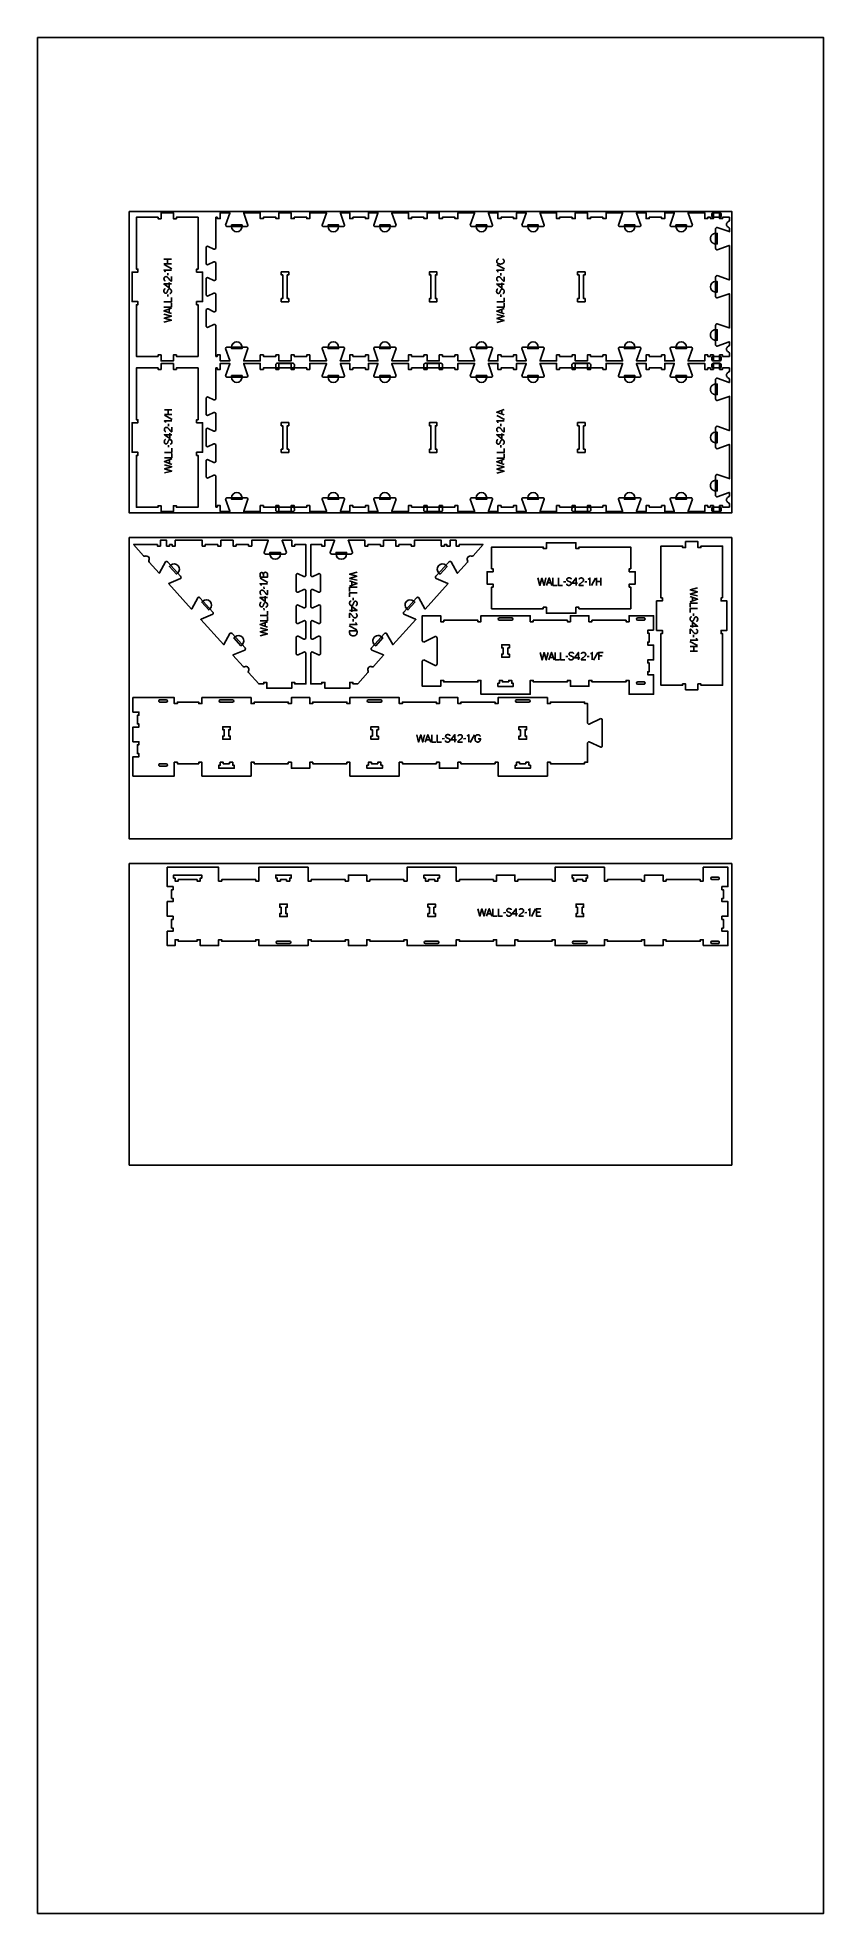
# Model space of a CAD drawing. Extents: x -20252 to -17068, y -19593 to -11999.
import ezdxf

# ---------------------------------------------------------------- set-up
doc = ezdxf.new("R2010")
doc.units = 0
for name, color, linetype in [('0_SHEET_SPRUCEPLY_2440X122', 1, 'CONTINUOUS'), ('1_ANYTOOL_1MMDEEP_LABELS_S', 2, 'CONTINUOUS'), ('3_ANYTOOL_CUTTHROUGH_INSID', 4, 'CONTINUOUS'), ('4_ANYTOOL_CUTTHROUGH_OUTSI', 5, 'CONTINUOUS'), ('5_ANYTOOL_HALF_MILL_9MM_IN', 3, 'CONTINUOUS'), ('DONOTCUT', 18, 'CONTINUOUS')]:
    doc.layers.add(name, color=color, linetype=linetype)

msp = doc.modelspace()

# ---------------------------------------------------------------- linework, layer by layer
at = {"layer": '0_SHEET_SPRUCEPLY_2440X122'}
for points in [[(-19879.9, -12703.3), (-19879.9, -13923.3), (-17439.9, -13923.3), (-17439.9, -12703.3)], [(-19879.9, -14023.3), (-19879.9, -15243.3), (-17439.9, -15243.3), (-17439.9, -14023.3)], [(-19879.9, -15343.3), (-19879.9, -16563.3), (-17439.9, -16563.3), (-17439.9, -15343.3)]]:
    msp.add_lwpolyline(points, close=True, dxfattribs=at)
at = {"layer": '1_ANYTOOL_1MMDEEP_LABELS_S'}
for points in [[(-19709.4, -12896.4), (-19739.4, -12896.4)], [(-19724.7, -12896.4), (-19724.7, -12914.7)], [(-18384.3, -12895.2), (-18384.7, -12895.3), (-18385.1, -12895.5), (-18385.4, -12895.7), (-18385.8, -12895.9), (-18386.2, -12896.1), (-18386.5, -12896.3), (-18386.9, -12896.5), (-18387.2, -12896.7), (-18387.6, -12897), (-18387.9, -12897.2), (-18388.2, -12897.5), (-18388.5, -12897.7), (-18388.8, -12898), (-18389.1, -12898.3), (-18389.4, -12898.6), (-18389.6, -12898.9), (-18389.8, -12899.1), (-18389.9, -12899.2), (-18390, -12899.4), (-18390.1, -12899.6), (-18390.3, -12899.7), (-18390.4, -12899.9), (-18390.5, -12900.1), (-18390.6, -12900.2), (-18390.7, -12900.4), (-18390.8, -12900.6), (-18390.8, -12900.8), (-18390.9, -12900.9), (-18391, -12901.1), (-18391.1, -12901.3), (-18391.2, -12901.5), (-18391.2, -12901.7), (-18391.3, -12901.9), (-18391.4, -12902.1), (-18391.4, -12902.3), (-18391.5, -12902.5), (-18391.5, -12902.7), (-18391.6, -12902.9), (-18391.6, -12903.1), (-18391.6, -12903.3), (-18391.7, -12903.5), (-18391.7, -12903.7), (-18391.7, -12903.9), (-18391.7, -12904.1), (-18391.7, -12904.4), (-18391.8, -12904.6), (-18391.8, -12904.8), (-18391.8, -12905), (-18391.8, -12905.4), (-18391.7, -12905.7), (-18391.7, -12906), (-18391.7, -12906.4), (-18391.6, -12906.7), (-18391.6, -12907), (-18391.5, -12907.3), (-18391.5, -12907.6), (-18391.4, -12907.9), (-18391.3, -12908.2), (-18391.2, -12908.5), (-18391.1, -12908.8), (-18391, -12909.1), (-18390.9, -12909.2), (-18390.9, -12909.3), (-18390.8, -12909.5), (-18390.7, -12909.6), (-18390.7, -12909.7), (-18390.6, -12909.9), (-18390.5, -12910), (-18390.4, -12910.1), (-18390.4, -12910.3), (-18390.3, -12910.4), (-18390.2, -12910.5), (-18390.1, -12910.6), (-18390, -12910.7), (-18389.9, -12910.9), (-18389.7, -12911.1), (-18389.5, -12911.3), (-18389.3, -12911.6), (-18389.1, -12911.8), (-18388.9, -12912), (-18388.7, -12912.2), (-18388.4, -12912.4), (-18388.2, -12912.6), (-18387.9, -12912.8), (-18387.6, -12913), (-18387.4, -12913.2), (-18387.1, -12913.4), (-18386.5, -12913.7), (-18385.9, -12914), (-18385.3, -12914.3), (-18384.7, -12914.6), (-18384, -12914.8), (-18383.4, -12915.1), (-18382.8, -12915.3), (-18382.1, -12915.5), (-18381.5, -12915.6), (-18380.8, -12915.8), (-18380.2, -12915.9), (-18379.5, -12916), (-18378.8, -12916.1), (-18378.2, -12916.1), (-18377.5, -12916.1), (-18376.8, -12916.2), (-18376.1, -12916.1), (-18375.4, -12916.1), (-18374.7, -12916.1), (-18374, -12916), (-18373.3, -12915.9), (-18372.7, -12915.8), (-18372, -12915.6), (-18371.7, -12915.5), (-18371.4, -12915.4), (-18371.1, -12915.4), (-18370.7, -12915.3), (-18370.4, -12915.2), (-18370.1, -12915), (-18369.8, -12914.9), (-18369.5, -12914.8), (-18368.9, -12914.6), (-18368.2, -12914.3), (-18367.6, -12914), (-18367, -12913.7), (-18366.5, -12913.3), (-18366.2, -12913.1), (-18365.9, -12912.9), (-18365.6, -12912.8), (-18365.4, -12912.6), (-18365.1, -12912.3), (-18364.9, -12912.1), (-18364.6, -12911.9), (-18364.4, -12911.7), (-18364.2, -12911.5), (-18364, -12911.2), (-18363.8, -12911), (-18363.7, -12910.9), (-18363.6, -12910.8), (-18363.5, -12910.6), (-18363.4, -12910.5), (-18363.3, -12910.4), (-18363.2, -12910.3), (-18363.2, -12910.1), (-18363.1, -12910), (-18363, -12909.9), (-18362.9, -12909.7), (-18362.9, -12909.6), (-18362.8, -12909.5), (-18362.7, -12909.2), (-18362.5, -12908.9), (-18362.4, -12908.6), (-18362.3, -12908.3), (-18362.2, -12908), (-18362.1, -12907.7), (-18362.1, -12907.4), (-18362, -12907.1), (-18361.9, -12906.7), (-18361.9, -12906.4), (-18361.8, -12906.1), (-18361.8, -12905.7), (-18361.8, -12905.4), (-18361.8, -12905), (-18361.8, -12904.7), (-18361.8, -12904.3), (-18361.8, -12903.9), (-18361.8, -12903.7), (-18361.8, -12903.6), (-18361.8, -12903.4), (-18361.9, -12903.2), (-18361.9, -12903), (-18361.9, -12902.8), (-18362, -12902.7), (-18362, -12902.5), (-18362, -12902.3), (-18362.1, -12902.2), (-18362.1, -12902), (-18362.2, -12901.8), (-18362.2, -12901.7), (-18362.3, -12901.5), (-18362.3, -12901.3), (-18362.4, -12901.2), (-18362.5, -12901), (-18362.5, -12900.9), (-18362.6, -12900.7), (-18362.7, -12900.6), (-18362.8, -12900.4), (-18362.8, -12900.3), (-18362.9, -12900.1), (-18363, -12900), (-18363.1, -12899.9), (-18363.2, -12899.7), (-18363.3, -12899.6), (-18363.4, -12899.4), (-18363.6, -12899.2), (-18363.8, -12898.9), (-18364, -12898.7), (-18364.3, -12898.4), (-18364.5, -12898.2), (-18364.7, -12897.9), (-18365, -12897.7), (-18365.3, -12897.5), (-18365.5, -12897.3), (-18365.8, -12897), (-18366.1, -12896.8), (-18366.4, -12896.6), (-18366.7, -12896.4), (-18367, -12896.2), (-18367.3, -12896), (-18367.6, -12895.8)], [(-19739.4, -12914.7), (-19709.4, -12914.7)], [(-19709.4, -12940.9), (-19739.4, -12940.9), (-19739.2, -12940.9), (-19739.1, -12940.9), (-19739, -12940.9), (-19738.8, -12941), (-19738.7, -12941), (-19738.5, -12941), (-19738.4, -12941.1), (-19738.3, -12941.1), (-19738.1, -12941.2), (-19738, -12941.2), (-19738, -12941.3), (-19737.9, -12941.3), (-19737.8, -12941.3), (-19737.8, -12941.4), (-19737.7, -12941.4), (-19737.7, -12941.4), (-19737.6, -12941.5), (-19737.5, -12941.5), (-19737.5, -12941.6), (-19737.4, -12941.6), (-19737.4, -12941.6), (-19737.3, -12941.7), (-19737.3, -12941.7), (-19737.2, -12941.8), (-19737.2, -12941.8), (-19737.1, -12941.8), (-19737.1, -12941.9), (-19737, -12941.9), (-19737, -12942), (-19736.9, -12942), (-19736.9, -12942.1), (-19736.8, -12942.1), (-19736.7, -12942.2), (-19736.7, -12942.3), (-19736.6, -12942.4), (-19736.5, -12942.6), (-19736.4, -12942.7), (-19736.3, -12942.8), (-19736.3, -12942.9), (-19736.2, -12943.1), (-19736.1, -12943.2), (-19736.1, -12943.3), (-19736, -12943.5), (-19735.9, -12943.8), (-19735.8, -12944.1), (-19735.7, -12944.3), (-19735.6, -12944.6), (-19735.5, -12944.9), (-19735.4, -12945.2), (-19735.3, -12945.5), (-19735.3, -12945.7), (-19735.2, -12946), (-19735.2, -12946.3), (-19735.1, -12946.5), (-19735.1, -12946.8), (-19735.1, -12947.1), (-19735, -12947.3), (-19735, -12947.6), (-19735, -12947.9)], [(-19709.4, -12966.7), (-19709.4, -12985), (-19709.9, -12984.9), (-19710.1, -12984.8), (-19710.3, -12984.7), (-19710.6, -12984.6), (-19710.8, -12984.5), (-19711, -12984.4), (-19711.2, -12984.3), (-19711.4, -12984.2), (-19711.6, -12984.1), (-19711.8, -12984), (-19712, -12983.9), (-19712.2, -12983.8), (-19712.4, -12983.7), (-19712.6, -12983.6), (-19712.8, -12983.4), (-19713, -12983.3), (-19713.2, -12983.2), (-19713.4, -12983), (-19713.6, -12982.9), (-19713.8, -12982.8), (-19713.9, -12982.6), (-19714.1, -12982.5), (-19714.3, -12982.3), (-19714.5, -12982.2), (-19714.6, -12982), (-19714.8, -12981.8), (-19715, -12981.7), (-19715.1, -12981.5), (-19715.3, -12981.3), (-19715.6, -12981), (-19716.8, -12979.5), (-19718, -12978), (-19719.2, -12976.5), (-19720.3, -12975), (-19720.8, -12974.2), (-19721.4, -12973.5), (-19722, -12972.8), (-19722.6, -12972.1), (-19723.2, -12971.4), (-19723.8, -12970.8), (-19724.4, -12970.1), (-19725, -12969.5), (-19725.2, -12969.4), (-19725.3, -12969.3), (-19725.5, -12969.1), (-19725.6, -12969), (-19725.8, -12968.9), (-19726, -12968.7), (-19726.1, -12968.6), (-19726.3, -12968.5), (-19726.5, -12968.4), (-19726.7, -12968.3), (-19726.8, -12968.2), (-19727, -12968.1), (-19727.2, -12968), (-19727.4, -12967.9), (-19727.6, -12967.8), (-19727.8, -12967.8), (-19728, -12967.7), (-19728.2, -12967.6), (-19728.4, -12967.6), (-19728.6, -12967.5), (-19728.8, -12967.5), (-19729, -12967.4), (-19729.2, -12967.4), (-19729.4, -12967.3), (-19729.6, -12967.3), (-19729.8, -12967.3), (-19730, -12967.2), (-19730.2, -12967.2), (-19730.5, -12967.2), (-19730.7, -12967.2), (-19730.9, -12967.2), (-19731.1, -12967.2), (-19731.4, -12967.2), (-19731.6, -12967.2), (-19731.9, -12967.2), (-19732.1, -12967.2), (-19732.3, -12967.2), (-19732.6, -12967.3), (-19732.8, -12967.3), (-19733, -12967.3), (-19733.2, -12967.4), (-19733.5, -12967.4), (-19733.7, -12967.5), (-19733.9, -12967.5), (-19734.1, -12967.6), (-19734.3, -12967.7), (-19734.5, -12967.7), (-19734.7, -12967.8), (-19734.9, -12967.9), (-19735.1, -12968), (-19735.2, -12968.1), (-19735.4, -12968.2), (-19735.6, -12968.3), (-19735.8, -12968.4), (-19735.9, -12968.5), (-19736.1, -12968.6), (-19736.2, -12968.7), (-19736.4, -12968.8), (-19736.6, -12969), (-19736.7, -12969.1), (-19736.8, -12969.3), (-19737, -12969.4), (-19737.1, -12969.6), (-19737.3, -12969.7), (-19737.4, -12969.9), (-19737.5, -12970), (-19737.6, -12970.2), (-19737.8, -12970.4), (-19737.9, -12970.5), (-19738, -12970.7), (-19738.1, -12970.9), (-19738.2, -12971.1), (-19738.3, -12971.2), (-19738.4, -12971.4), (-19738.5, -12971.6), (-19738.5, -12971.8), (-19738.6, -12972), (-19738.7, -12972.2), (-19738.8, -12972.4), (-19738.8, -12972.6), (-19738.9, -12972.8), (-19739, -12973), (-19739, -12973.2), (-19739.1, -12973.4), (-19739.1, -12973.6), (-19739.2, -12973.8), (-19739.2, -12974), (-19739.2, -12974.2), (-19739.3, -12974.5), (-19739.3, -12974.7), (-19739.3, -12974.9), (-19739.3, -12975.2), (-19739.3, -12975.4), (-19739.3, -12975.6), (-19739.4, -12976.1), (-19739.4, -12976.5), (-19739.3, -12976.8), (-19739.3, -12977.2), (-19739.3, -12977.5), (-19739.2, -12977.9), (-19739.2, -12978.2), (-19739.1, -12978.5), (-19739, -12978.8), (-19739, -12979.2), (-19738.9, -12979.3), (-19738.9, -12979.5), (-19738.8, -12979.6), (-19738.8, -12979.8), (-19738.7, -12979.9), (-19738.6, -12980.1), (-19738.6, -12980.2), (-19738.5, -12980.3), (-19738.5, -12980.5), (-19738.4, -12980.6), (-19738.3, -12980.8), (-19738.2, -12980.9), (-19738.2, -12981), (-19738.1, -12981.2), (-19738, -12981.3), (-19737.9, -12981.4), (-19737.8, -12981.6), (-19737.7, -12981.7), (-19737.7, -12981.8), (-19737.6, -12981.9), (-19737.5, -12982.1), (-19737.4, -12982.2), (-19737.3, -12982.3), (-19737.2, -12982.4), (-19737.1, -12982.5), (-19736.9, -12982.6), (-19736.8, -12982.8), (-19736.7, -12982.9), (-19736.6, -12983), (-19736.5, -12983.1), (-19736.4, -12983.2), (-19736.2, -12983.3), (-19736, -12983.5), (-19735.7, -12983.7), (-19735.5, -12983.9), (-19735.2, -12984.1), (-19734.9, -12984.2), (-19734.6, -12984.4), (-19734.3, -12984.6)], [(-19738.9, -12918.2), (-19708.1, -12935.3)], [(-19723.2, -12953), (-19723.2, -12961.8)], [(-18361.8, -12941.5), (-18391.8, -12941.5), (-18391.7, -12941.5), (-18391.5, -12941.5), (-18391.4, -12941.6), (-18391.2, -12941.6), (-18391.1, -12941.6), (-18390.9, -12941.7), (-18390.8, -12941.7), (-18390.7, -12941.8), (-18390.5, -12941.8), (-18390.4, -12941.9), (-18390.4, -12941.9), (-18390.3, -12941.9), (-18390.2, -12942), (-18390.2, -12942), (-18390.1, -12942), (-18390.1, -12942.1), (-18390, -12942.1), (-18389.9, -12942.1), (-18389.9, -12942.2), (-18389.8, -12942.2), (-18389.8, -12942.3), (-18389.7, -12942.3), (-18389.7, -12942.3), (-18389.6, -12942.4), (-18389.6, -12942.4), (-18389.5, -12942.5), (-18389.5, -12942.5), (-18389.4, -12942.6), (-18389.4, -12942.6), (-18389.3, -12942.7), (-18389.3, -12942.7), (-18389.2, -12942.8), (-18389.1, -12942.9), (-18389.1, -12943), (-18389, -12943.1), (-18388.9, -12943.2), (-18388.8, -12943.3), (-18388.7, -12943.4), (-18388.7, -12943.6), (-18388.6, -12943.7), (-18388.5, -12943.8), (-18388.5, -12944), (-18388.4, -12944.1), (-18388.3, -12944.4), (-18388.2, -12944.7), (-18388.1, -12945), (-18388, -12945.2), (-18387.9, -12945.5), (-18387.8, -12945.8), (-18387.7, -12946.1), (-18387.7, -12946.4), (-18387.6, -12946.6), (-18387.6, -12946.9), (-18387.5, -12947.2), (-18387.5, -12947.4), (-18387.5, -12947.7), (-18387.4, -12948), (-18387.4, -12948.2), (-18387.4, -12948.5)], [(-18361.8, -12967.3), (-18361.8, -12985.6), (-18362.3, -12985.5), (-18362.5, -12985.4), (-18362.7, -12985.3), (-18363, -12985.2), (-18363.2, -12985.2), (-18363.4, -12985.1), (-18363.6, -12985), (-18363.8, -12984.9), (-18364, -12984.8), (-18364.2, -12984.7), (-18364.4, -12984.5), (-18364.6, -12984.4), (-18364.8, -12984.3), (-18365, -12984.2), (-18365.2, -12984.1), (-18365.4, -12983.9), (-18365.6, -12983.8), (-18365.8, -12983.7), (-18366, -12983.5), (-18366.2, -12983.4), (-18366.3, -12983.2), (-18366.5, -12983.1), (-18366.7, -12982.9), (-18366.9, -12982.8), (-18367, -12982.6), (-18367.2, -12982.5), (-18367.4, -12982.3), (-18367.5, -12982.1), (-18367.7, -12981.9), (-18368, -12981.6), (-18369.2, -12980.1), (-18370.4, -12978.6), (-18371.6, -12977.1), (-18372.7, -12975.6), (-18373.3, -12974.8), (-18373.8, -12974.1), (-18374.4, -12973.4), (-18375, -12972.7), (-18375.6, -12972), (-18376.2, -12971.4), (-18376.8, -12970.8), (-18377.4, -12970.2), (-18377.6, -12970), (-18377.7, -12969.9), (-18377.9, -12969.7), (-18378, -12969.6), (-18378.2, -12969.5), (-18378.4, -12969.4), (-18378.5, -12969.2), (-18378.7, -12969.1), (-18378.9, -12969), (-18379.1, -12968.9), (-18379.2, -12968.8), (-18379.4, -12968.7), (-18379.6, -12968.6), (-18379.8, -12968.5), (-18380, -12968.5), (-18380.2, -12968.4), (-18380.4, -12968.3), (-18380.6, -12968.3), (-18380.8, -12968.2), (-18381, -12968.1), (-18381.2, -12968.1), (-18381.4, -12968), (-18381.6, -12968), (-18381.8, -12968), (-18382, -12967.9), (-18382.2, -12967.9), (-18382.4, -12967.9), (-18382.6, -12967.8), (-18382.9, -12967.8), (-18383.1, -12967.8), (-18383.3, -12967.8), (-18383.5, -12967.8), (-18383.8, -12967.8), (-18384, -12967.8), (-18384.3, -12967.8), (-18384.5, -12967.8), (-18384.7, -12967.9), (-18385, -12967.9), (-18385.2, -12967.9), (-18385.4, -12968), (-18385.6, -12968), (-18385.9, -12968.1), (-18386.1, -12968.1), (-18386.3, -12968.2), (-18386.5, -12968.2), (-18386.7, -12968.3), (-18386.9, -12968.4), (-18387.1, -12968.4), (-18387.3, -12968.5), (-18387.5, -12968.6), (-18387.6, -12968.7), (-18387.8, -12968.8), (-18388, -12968.9), (-18388.2, -12969), (-18388.3, -12969.1), (-18388.5, -12969.2), (-18388.6, -12969.3), (-18388.8, -12969.5), (-18389, -12969.6), (-18389.1, -12969.7), (-18389.3, -12969.9), (-18389.4, -12970), (-18389.5, -12970.2), (-18389.7, -12970.3), (-18389.8, -12970.5), (-18389.9, -12970.7), (-18390, -12970.8), (-18390.2, -12971), (-18390.3, -12971.2), (-18390.4, -12971.3), (-18390.5, -12971.5), (-18390.6, -12971.7), (-18390.7, -12971.9), (-18390.8, -12972), (-18390.9, -12972.2), (-18390.9, -12972.4), (-18391, -12972.6), (-18391.1, -12972.8), (-18391.2, -12973), (-18391.2, -12973.2), (-18391.3, -12973.4), (-18391.4, -12973.6), (-18391.4, -12973.8), (-18391.5, -12974), (-18391.5, -12974.2), (-18391.6, -12974.4), (-18391.6, -12974.7), (-18391.6, -12974.9), (-18391.7, -12975.1), (-18391.7, -12975.3), (-18391.7, -12975.5), (-18391.7, -12975.8), (-18391.7, -12976), (-18391.8, -12976.2), (-18391.8, -12976.7), (-18391.8, -12977.1), (-18391.7, -12977.4), (-18391.7, -12977.8), (-18391.7, -12978.1), (-18391.6, -12978.5), (-18391.6, -12978.8), (-18391.5, -12979.1), (-18391.4, -12979.5), (-18391.4, -12979.8), (-18391.3, -12979.9), (-18391.3, -12980.1), (-18391.2, -12980.2), (-18391.2, -12980.4), (-18391.1, -12980.5), (-18391, -12980.7), (-18391, -12980.8), (-18390.9, -12981), (-18390.9, -12981.1), (-18390.8, -12981.3), (-18390.7, -12981.4), (-18390.6, -12981.5), (-18390.6, -12981.7), (-18390.5, -12981.8), (-18390.4, -12981.9), (-18390.3, -12982.1), (-18390.2, -12982.2), (-18390.1, -12982.3), (-18390.1, -12982.4), (-18390, -12982.6), (-18389.9, -12982.7), (-18389.8, -12982.8), (-18389.7, -12982.9), (-18389.6, -12983), (-18389.5, -12983.2), (-18389.4, -12983.3), (-18389.2, -12983.4), (-18389.1, -12983.5), (-18389, -12983.6), (-18388.9, -12983.7), (-18388.8, -12983.8), (-18388.6, -12983.9), (-18388.4, -12984.1), (-18388.1, -12984.3), (-18387.9, -12984.5), (-18387.6, -12984.7), (-18387.3, -12984.9), (-18387, -12985), (-18386.7, -12985.2)], [(-18391.3, -12918.8), (-18360.5, -12936)], [(-18375.6, -12953.6), (-18375.6, -12962.4)], [(-19734.8, -13016.9), (-19735, -13016.9), (-19735.1, -13016.9), (-19735.1, -13016.9), (-19735.2, -13017), (-19735.3, -13017), (-19735.4, -13017), (-19735.5, -13017), (-19735.6, -13017), (-19735.7, -13017), (-19735.8, -13017), (-19735.8, -13017.1), (-19735.9, -13017.1), (-19736, -13017.1), (-19736.1, -13017.1), (-19736.2, -13017.1), (-19736.2, -13017.2), (-19736.3, -13017.2), (-19736.4, -13017.2), (-19736.5, -13017.3), (-19736.5, -13017.3), (-19736.6, -13017.3), (-19736.7, -13017.4), (-19736.8, -13017.4), (-19736.8, -13017.4), (-19736.9, -13017.5), (-19737, -13017.5), (-19737, -13017.6), (-19737.1, -13017.6), (-19737.2, -13017.7), (-19737.2, -13017.7), (-19737.3, -13017.8), (-19737.4, -13017.8), (-19737.4, -13017.9), (-19737.5, -13017.9), (-19737.5, -13018), (-19737.6, -13018), (-19737.6, -13018.1), (-19737.7, -13018.2), (-19737.8, -13018.2), (-19737.8, -13018.3), (-19737.9, -13018.3), (-19737.9, -13018.4), (-19738, -13018.5), (-19738, -13018.6), (-19738.1, -13018.6), (-19738.1, -13018.7), (-19738.2, -13018.8), (-19738.2, -13018.9), (-19738.2, -13018.9), (-19738.3, -13019), (-19738.3, -13019.1), (-19738.4, -13019.3), (-19738.5, -13019.4), (-19738.6, -13019.6), (-19738.6, -13019.8), (-19738.7, -13020), (-19738.8, -13020.2), (-19739, -13021), (-19739.2, -13021.8), (-19739.3, -13022.6), (-19739.5, -13023.4), (-19739.5, -13023.8), (-19739.6, -13024.1), (-19739.6, -13024.5), (-19739.6, -13024.9), (-19739.7, -13025.2), (-19739.7, -13025.6), (-19739.7, -13026), (-19739.7, -13026.3), (-19739.7, -13026.5), (-19739.7, -13026.7), (-19739.7, -13026.9), (-19739.7, -13027.1), (-19739.7, -13027.3), (-19739.6, -13027.5), (-19739.6, -13027.7), (-19739.6, -13027.8), (-19739.6, -13028), (-19739.5, -13028.2), (-19739.5, -13028.4), (-19739.4, -13028.6), (-19739.4, -13028.8), (-19739.4, -13028.9), (-19739.3, -13029.1), (-19739.2, -13029.3), (-19739.2, -13029.5), (-19739.1, -13029.6), (-19739.1, -13029.8), (-19739, -13030), (-19738.9, -13030.2), (-19738.8, -13030.3), (-19738.8, -13030.5), (-19738.7, -13030.7), (-19738.6, -13030.8), (-19738.5, -13031), (-19738.4, -13031.1), (-19738.3, -13031.3), (-19738.2, -13031.5), (-19738.1, -13031.6), (-19738, -13031.8), (-19737.9, -13031.9), (-19737.8, -13032.1), (-19737.6, -13032.2), (-19737.5, -13032.4), (-19737.4, -13032.5), (-19737.3, -13032.7), (-19737.1, -13032.8), (-19737, -13032.9), (-19736.9, -13033), (-19736.7, -13033.1), (-19736.6, -13033.2), (-19736.4, -13033.4), (-19736.3, -13033.5), (-19736.1, -13033.5), (-19736, -13033.6), (-19735.8, -13033.7), (-19735.7, -13033.8), (-19735.5, -13033.9), (-19735.3, -13033.9), (-19735.2, -13034), (-19735, -13034.1), (-19734.8, -13034.1), (-19734.6, -13034.2), (-19734.5, -13034.2), (-19734.3, -13034.3), (-19734.1, -13034.3), (-19733.9, -13034.3), (-19733.7, -13034.4), (-19733.5, -13034.4), (-19733.3, -13034.4), (-19733.1, -13034.4), (-19732.9, -13034.4), (-19732.7, -13034.4), (-19732.5, -13034.4), (-19732.2, -13034.4), (-19732, -13034.4), (-19731.8, -13034.4), (-19731.6, -13034.4), (-19731.4, -13034.3), (-19731.2, -13034.3), (-19731.1, -13034.2), (-19730.9, -13034.2), (-19730.7, -13034.1), (-19730.5, -13034.1), (-19730.3, -13034), (-19730.2, -13034), (-19730.2, -13034), (-19730.1, -13033.9), (-19730, -13033.9), (-19729.9, -13033.8), (-19729.8, -13033.8), (-19729.8, -13033.8), (-19729.7, -13033.7), (-19729.6, -13033.7), (-19729.5, -13033.6), (-19729.4, -13033.6), (-19729.4, -13033.5), (-19729.3, -13033.5), (-19729.2, -13033.4), (-19729.1, -13033.4), (-19729.1, -13033.3), (-19729, -13033.3), (-19728.9, -13033.2), (-19728.9, -13033.1), (-19728.8, -13033.1), (-19728.7, -13033), (-19728.7, -13033), (-19728.6, -13032.9), (-19728.5, -13032.8), (-19728.4, -13032.7), (-19728.3, -13032.6), (-19728.2, -13032.4), (-19728, -13032.3), (-19727.9, -13032.1), (-19727.8, -13031.9), (-19727.7, -13031.8), (-19727.6, -13031.6), (-19727.2, -13030.9), (-19726.8, -13030.1), (-19726.5, -13029.4), (-19726.1, -13028.6), (-19725.8, -13027.9), (-19725.4, -13027.1), (-19725.1, -13026.3), (-19724.8, -13025.4), (-19724.5, -13024.6), (-19724.2, -13023.8), (-19723.8, -13023), (-19723.5, -13022.2), (-19723.1, -13021.5), (-19722.7, -13020.8), (-19722.3, -13020.1), (-19721.9, -13019.4), (-19721.8, -13019.2), (-19721.6, -13019.1), (-19721.5, -13018.9), (-19721.5, -13018.8), (-19721.4, -13018.8), (-19721.4, -13018.7), (-19721.3, -13018.6), (-19721.2, -13018.5), (-19721.2, -13018.5), (-19721.1, -13018.4), (-19721, -13018.3), (-19721, -13018.3), (-19720.9, -13018.2), (-19720.8, -13018.2), (-19720.7, -13018.1), (-19720.7, -13018), (-19720.6, -13018), (-19720.5, -13017.9), (-19720.5, -13017.9), (-19720.4, -13017.8), (-19720.3, -13017.8), (-19720.2, -13017.7), (-19720.1, -13017.7), (-19720.1, -13017.6), (-19720, -13017.6), (-19719.9, -13017.5), (-19719.8, -13017.5), (-19719.7, -13017.5), (-19719.7, -13017.4), (-19719.6, -13017.4), (-19719.5, -13017.4), (-19719.4, -13017.3), (-19719.3, -13017.3), (-19719.2, -13017.3), (-19719.1, -13017.2), (-19719, -13017.2), (-19718.9, -13017.2), (-19718.8, -13017.1), (-19718.6, -13017.1), (-19718.4, -13017), (-19718.2, -13017), (-19718, -13017), (-19717.8, -13017), (-19717.5, -13017), (-19717.3, -13017), (-19717.1, -13016.9), (-19716.9, -13017), (-19716.7, -13017), (-19716.4, -13017), (-19716.2, -13017), (-19716, -13017), (-19715.7, -13017.1), (-19715.5, -13017.1), (-19715.3, -13017.1), (-19715.1, -13017.2), (-19714.9, -13017.2), (-19714.7, -13017.3), (-19714.5, -13017.4), (-19714.3, -13017.4), (-19714.1, -13017.5), (-19713.9, -13017.6), (-19713.7, -13017.6), (-19713.5, -13017.7), (-19713.4, -13017.8), (-19713.2, -13017.9), (-19713, -13018), (-19712.8, -13018.1), (-19712.7, -13018.2), (-19712.5, -13018.4), (-19712.4, -13018.5), (-19712.2, -13018.6), (-19712.1, -13018.7), (-19711.9, -13018.9), (-19711.8, -13019), (-19711.6, -13019.2), (-19711.5, -13019.3), (-19711.4, -13019.5), (-19711.2, -13019.6), (-19711.1, -13019.8), (-19711, -13020), (-19710.9, -13020.2), (-19710.7, -13020.5), (-19710.5, -13020.9), (-19710.3, -13021.2), (-19710.1, -13021.6), (-19709.9, -13022), (-19709.8, -13022.4), (-19709.7, -13022.6), (-19709.6, -13022.7), (-19709.6, -13022.9), (-19709.5, -13023.1), (-19709.4, -13023.3), (-19709.4, -13023.5), (-19709.3, -13023.7), (-19709.3, -13023.9), (-19709.3, -13024.1), (-19709.2, -13024.3), (-19709.2, -13024.5), (-19709.1, -13024.7), (-19709.1, -13024.9), (-19709.1, -13025.1), (-19709.1, -13025.5), (-19709, -13025.9), (-19709, -13026.3), (-19709, -13026.8), (-19709, -13027.2), (-19709.1, -13027.6), (-19709.1, -13028), (-19709.1, -13028.4), (-19709.2, -13028.8), (-19709.3, -13029.1), (-19709.4, -13029.5), (-19709.5, -13029.9), (-19709.6, -13030.3), (-19709.7, -13030.6), (-19709.9, -13031), (-19710, -13031.4), (-19710.2, -13031.7), (-19710.4, -13032.1), (-19710.6, -13032.4), (-19710.7, -13032.6), (-19710.8, -13032.7), (-19710.9, -13032.9), (-19711, -13033.1), (-19711.1, -13033.2), (-19711.2, -13033.3), (-19711.3, -13033.5), (-19711.4, -13033.6), (-19711.6, -13033.7), (-19711.7, -13033.9), (-19711.8, -13034), (-19712, -13034.1), (-19712, -13034.1), (-19712.1, -13034.2), (-19712.2, -13034.2), (-19712.2, -13034.3), (-19712.3, -13034.3), (-19712.4, -13034.4), (-19712.4, -13034.4), (-19712.5, -13034.5), (-19712.6, -13034.5), (-19712.7, -13034.5), (-19712.7, -13034.6), (-19712.8, -13034.6), (-19712.9, -13034.7), (-19713, -13034.7), (-19713, -13034.7), (-19713.1, -13034.8), (-19713.2, -13034.8), (-19713.3, -13034.8), (-19713.4, -13034.9), (-19713.4, -13034.9), (-19713.6, -13034.9), (-19713.8, -13035), (-19714, -13035), (-19714.1, -13035.1), (-19714.3, -13035.1), (-19714.5, -13035.1), (-19714.7, -13035.1), (-19714.8, -13035.1), (-19715, -13035.1), (-19715.2, -13035.2)], [(-19709.4, -12996.9), (-19739.4, -12996.9), (-19718, -13012.9)], [(-19739.4, -13068.9), (-19709.4, -13068.9), (-19709.4, -13051.8)], [(-19723.2, -13039.2), (-19723.2, -13048)], [(-19718, -13012.9), (-19718, -12991.1)], [(-18387.2, -13017.6), (-18387.4, -13017.6), (-18387.5, -13017.6), (-18387.5, -13017.6), (-18387.6, -13017.6), (-18387.7, -13017.6), (-18387.8, -13017.6), (-18387.9, -13017.6), (-18388, -13017.6), (-18388.1, -13017.6), (-18388.2, -13017.7), (-18388.2, -13017.7), (-18388.3, -13017.7), (-18388.4, -13017.7), (-18388.5, -13017.7), (-18388.6, -13017.8), (-18388.6, -13017.8), (-18388.7, -13017.8), (-18388.8, -13017.8), (-18388.9, -13017.9), (-18388.9, -13017.9), (-18389, -13017.9), (-18389.1, -13018), (-18389.2, -13018), (-18389.2, -13018.1), (-18389.3, -13018.1), (-18389.4, -13018.1), (-18389.4, -13018.2), (-18389.5, -13018.2), (-18389.6, -13018.3), (-18389.6, -13018.3), (-18389.7, -13018.4), (-18389.8, -13018.4), (-18389.8, -13018.5), (-18389.9, -13018.5), (-18389.9, -13018.6), (-18390, -13018.7), (-18390, -13018.7), (-18390.1, -13018.8), (-18390.2, -13018.8), (-18390.2, -13018.9), (-18390.3, -13019), (-18390.3, -13019), (-18390.4, -13019.1), (-18390.4, -13019.2), (-18390.5, -13019.3), (-18390.5, -13019.3), (-18390.6, -13019.4), (-18390.6, -13019.5), (-18390.6, -13019.6), (-18390.7, -13019.6), (-18390.7, -13019.7), (-18390.8, -13019.9), (-18390.9, -13020.1), (-18391, -13020.3), (-18391, -13020.4), (-18391.1, -13020.6), (-18391.2, -13020.8), (-18391.4, -13021.7), (-18391.6, -13022.5), (-18391.7, -13023.2), (-18391.9, -13024), (-18391.9, -13024.4), (-18392, -13024.8), (-18392, -13025.1), (-18392, -13025.5), (-18392.1, -13025.9), (-18392.1, -13026.2), (-18392.1, -13026.6), (-18392.1, -13026.9), (-18392.1, -13027.1), (-18392.1, -13027.3), (-18392.1, -13027.5), (-18392.1, -13027.7), (-18392.1, -13027.9), (-18392, -13028.1), (-18392, -13028.3), (-18392, -13028.5), (-18392, -13028.7), (-18391.9, -13028.8), (-18391.9, -13029), (-18391.8, -13029.2), (-18391.8, -13029.4), (-18391.8, -13029.6), (-18391.7, -13029.7), (-18391.6, -13029.9), (-18391.6, -13030.1), (-18391.5, -13030.3), (-18391.5, -13030.4), (-18391.4, -13030.6), (-18391.3, -13030.8), (-18391.2, -13030.9), (-18391.2, -13031.1), (-18391.1, -13031.3), (-18391, -13031.4), (-18390.9, -13031.6), (-18390.8, -13031.8), (-18390.7, -13031.9), (-18390.6, -13032.1), (-18390.5, -13032.2), (-18390.4, -13032.4), (-18390.3, -13032.6), (-18390.2, -13032.7), (-18390, -13032.9), (-18389.9, -13033), (-18389.8, -13033.1), (-18389.7, -13033.3), (-18389.5, -13033.4), (-18389.4, -13033.5), (-18389.3, -13033.6), (-18389.1, -13033.8), (-18389, -13033.9), (-18388.8, -13034), (-18388.7, -13034.1), (-18388.5, -13034.2), (-18388.4, -13034.3), (-18388.2, -13034.3), (-18388.1, -13034.4), (-18387.9, -13034.5), (-18387.7, -13034.6), (-18387.6, -13034.6), (-18387.4, -13034.7), (-18387.2, -13034.8), (-18387, -13034.8), (-18386.9, -13034.8), (-18386.7, -13034.9), (-18386.5, -13034.9), (-18386.3, -13035), (-18386.1, -13035), (-18385.9, -13035), (-18385.7, -13035), (-18385.5, -13035), (-18385.3, -13035), (-18385.1, -13035), (-18384.9, -13035), (-18384.6, -13035), (-18384.4, -13035), (-18384.2, -13035), (-18384, -13035), (-18383.8, -13034.9), (-18383.6, -13034.9), (-18383.5, -13034.9), (-18383.3, -13034.8), (-18383.1, -13034.8), (-18382.9, -13034.7), (-18382.7, -13034.6), (-18382.7, -13034.6), (-18382.6, -13034.6), (-18382.5, -13034.5), (-18382.4, -13034.5), (-18382.3, -13034.5), (-18382.2, -13034.4), (-18382.2, -13034.4), (-18382.1, -13034.3), (-18382, -13034.3), (-18381.9, -13034.2), (-18381.8, -13034.2), (-18381.8, -13034.2), (-18381.7, -13034.1), (-18381.6, -13034), (-18381.5, -13034), (-18381.5, -13033.9), (-18381.4, -13033.9), (-18381.3, -13033.8), (-18381.3, -13033.8), (-18381.2, -13033.7), (-18381.1, -13033.6), (-18381.1, -13033.6), (-18381, -13033.5), (-18380.9, -13033.5), (-18380.8, -13033.3), (-18380.7, -13033.2), (-18380.6, -13033), (-18380.4, -13032.9), (-18380.3, -13032.7), (-18380.2, -13032.6), (-18380.1, -13032.4), (-18380, -13032.2), (-18379.6, -13031.5), (-18379.2, -13030.8), (-18378.9, -13030), (-18378.5, -13029.3), (-18378.2, -13028.5), (-18377.8, -13027.7), (-18377.5, -13026.9), (-18377.2, -13026), (-18376.9, -13025.2), (-18376.6, -13024.4), (-18376.2, -13023.6), (-18375.9, -13022.9), (-18375.5, -13022.1), (-18375.1, -13021.4), (-18374.7, -13020.7), (-18374.3, -13020), (-18374.2, -13019.8), (-18374.1, -13019.7), (-18373.9, -13019.5), (-18373.9, -13019.4), (-18373.8, -13019.4), (-18373.8, -13019.3), (-18373.7, -13019.2), (-18373.6, -13019.2), (-18373.6, -13019.1), (-18373.5, -13019), (-18373.4, -13019), (-18373.4, -13018.9), (-18373.3, -13018.8), (-18373.2, -13018.8), (-18373.2, -13018.7), (-18373.1, -13018.7), (-18373, -13018.6), (-18372.9, -13018.6), (-18372.9, -13018.5), (-18372.8, -13018.5), (-18372.7, -13018.4), (-18372.6, -13018.4), (-18372.6, -13018.3), (-18372.5, -13018.3), (-18372.4, -13018.2), (-18372.3, -13018.2), (-18372.2, -13018.1), (-18372.1, -13018.1), (-18372.1, -13018.1), (-18372, -13018), (-18371.9, -13018), (-18371.8, -13017.9), (-18371.7, -13017.9), (-18371.6, -13017.9), (-18371.5, -13017.9), (-18371.4, -13017.8), (-18371.3, -13017.8), (-18371.2, -13017.8), (-18371, -13017.7), (-18370.8, -13017.7), (-18370.6, -13017.6), (-18370.4, -13017.6), (-18370.2, -13017.6), (-18369.9, -13017.6), (-18369.7, -13017.6), (-18369.5, -13017.6), (-18369.3, -13017.6), (-18369.1, -13017.6), (-18368.8, -13017.6), (-18368.6, -13017.6), (-18368.4, -13017.7), (-18368.2, -13017.7), (-18367.9, -13017.7), (-18367.7, -13017.8), (-18367.5, -13017.8), (-18367.3, -13017.9), (-18367.1, -13017.9), (-18366.9, -13018), (-18366.7, -13018), (-18366.5, -13018.1), (-18366.3, -13018.2), (-18366.1, -13018.3), (-18365.9, -13018.4), (-18365.8, -13018.5), (-18365.6, -13018.5), (-18365.4, -13018.6), (-18365.2, -13018.8), (-18365.1, -13018.9), (-18364.9, -13019), (-18364.8, -13019.1), (-18364.6, -13019.2), (-18364.5, -13019.4), (-18364.3, -13019.5), (-18364.2, -13019.6), (-18364, -13019.8), (-18363.9, -13019.9), (-18363.8, -13020.1), (-18363.6, -13020.3), (-18363.5, -13020.4), (-18363.4, -13020.6), (-18363.3, -13020.8), (-18363.1, -13021.1), (-18362.9, -13021.5), (-18362.7, -13021.9), (-18362.5, -13022.2), (-18362.3, -13022.6), (-18362.2, -13023), (-18362.1, -13023.2), (-18362, -13023.4), (-18362, -13023.6), (-18361.9, -13023.8), (-18361.8, -13024), (-18361.8, -13024.1), (-18361.7, -13024.3), (-18361.7, -13024.5), (-18361.7, -13024.7), (-18361.6, -13024.9), (-18361.6, -13025.1), (-18361.6, -13025.3), (-18361.5, -13025.5), (-18361.5, -13025.7), (-18361.5, -13026.1), (-18361.4, -13026.6), (-18361.4, -13027), (-18361.4, -13027.4), (-18361.4, -13027.8), (-18361.5, -13028.2), (-18361.5, -13028.6), (-18361.6, -13029), (-18361.6, -13029.4), (-18361.7, -13029.8), (-18361.8, -13030.1), (-18361.9, -13030.5), (-18362, -13030.9), (-18362.1, -13031.3), (-18362.3, -13031.6), (-18362.4, -13032), (-18362.6, -13032.3), (-18362.8, -13032.7), (-18363, -13033), (-18363.1, -13033.2), (-18363.2, -13033.4), (-18363.3, -13033.5), (-18363.4, -13033.7), (-18363.5, -13033.8), (-18363.6, -13034), (-18363.7, -13034.1), (-18363.8, -13034.2), (-18364, -13034.4), (-18364.1, -13034.5), (-18364.2, -13034.6), (-18364.4, -13034.7), (-18364.4, -13034.8), (-18364.5, -13034.8), (-18364.6, -13034.9), (-18364.6, -13034.9), (-18364.7, -13035), (-18364.8, -13035), (-18364.8, -13035), (-18364.9, -13035.1), (-18365, -13035.1), (-18365.1, -13035.2), (-18365.1, -13035.2), (-18365.2, -13035.3), (-18365.3, -13035.3), (-18365.4, -13035.3), (-18365.5, -13035.4), (-18365.5, -13035.4), (-18365.6, -13035.4), (-18365.7, -13035.5), (-18365.8, -13035.5), (-18365.9, -13035.5), (-18366, -13035.6), (-18366.2, -13035.6), (-18366.4, -13035.6), (-18366.5, -13035.7), (-18366.7, -13035.7), (-18366.9, -13035.7), (-18367.1, -13035.8), (-18367.3, -13035.8), (-18367.4, -13035.8), (-18367.6, -13035.8)], [(-18361.8, -12997.5), (-18391.8, -12997.5), (-18370.4, -13013.5)], [(-18391.8, -13069.5), (-18361.8, -13069.5), (-18361.8, -13052.4)], [(-18375.6, -13039.8), (-18375.6, -13048.6)], [(-18370.4, -13013.5), (-18370.4, -12991.8)], [(-19739.4, -13090.7), (-19709.4, -13090.7), (-19709.4, -13073.6)], [(-19709.4, -13117), (-19739.4, -13106.1), (-19709.4, -13095)], [(-19739.4, -13151.7), (-19709.4, -13144), (-19738.5, -13135.5), (-19709.4, -13127), (-19739.4, -13119.5)], [(-19718.9, -13113.5), (-19718.9, -13098.6)], [(-18391.8, -13091.4), (-18361.8, -13091.4), (-18361.8, -13074.3)], [(-18361.8, -13117.6), (-18391.8, -13106.7), (-18361.8, -13095.6)], [(-18391.8, -13152.3), (-18361.8, -13144.6), (-18390.9, -13136.1), (-18361.8, -13127.7), (-18391.8, -13120.2)], [(-18371.3, -13114.1), (-18371.3, -13099.2)], [(-19707.6, -13506.4), (-19737.6, -13506.4)], [(-19722.9, -13506.4), (-19722.9, -13524.7)], [(-18361.7, -13527.1), (-18391.7, -13516.2), (-18361.7, -13505.1)], [(-18371.3, -13523.6), (-18371.3, -13508.7)], [(-19707.6, -13550.9), (-19737.7, -13550.9), (-19737.5, -13550.9), (-19737.4, -13550.9), (-19737.2, -13550.9), (-19737.1, -13551), (-19737, -13551), (-19736.8, -13551), (-19736.7, -13551.1), (-19736.6, -13551.1), (-19736.4, -13551.2), (-19736.3, -13551.2), (-19736.2, -13551.3), (-19736.2, -13551.3), (-19736.1, -13551.3), (-19736.1, -13551.4), (-19736, -13551.4), (-19735.9, -13551.4), (-19735.9, -13551.5), (-19735.8, -13551.5), (-19735.8, -13551.6), (-19735.7, -13551.6), (-19735.7, -13551.6), (-19735.6, -13551.7), (-19735.6, -13551.7), (-19735.5, -13551.8), (-19735.5, -13551.8), (-19735.4, -13551.8), (-19735.4, -13551.9), (-19735.3, -13551.9), (-19735.3, -13552), (-19735.2, -13552), (-19735.2, -13552.1), (-19735.1, -13552.1), (-19735, -13552.2), (-19734.9, -13552.3), (-19734.9, -13552.4), (-19734.8, -13552.6), (-19734.7, -13552.7), (-19734.6, -13552.8), (-19734.5, -13552.9), (-19734.5, -13553.1), (-19734.4, -13553.2), (-19734.3, -13553.3), (-19734.3, -13553.5), (-19734.2, -13553.8), (-19734.1, -13554.1), (-19734, -13554.3), (-19733.9, -13554.6), (-19733.8, -13554.9), (-19733.7, -13555.2), (-19733.6, -13555.5), (-19733.6, -13555.7), (-19733.5, -13556), (-19733.5, -13556.3), (-19733.4, -13556.5), (-19733.4, -13556.8), (-19733.3, -13557.1), (-19733.3, -13557.3), (-19733.3, -13557.6), (-19733.3, -13557.9)], [(-19737.6, -13524.7), (-19707.6, -13524.7)], [(-19707.7, -13576.7), (-19707.7, -13595), (-19708.2, -13594.9), (-19708.4, -13594.8), (-19708.6, -13594.7), (-19708.9, -13594.6), (-19709.1, -13594.5), (-19709.3, -13594.4), (-19709.5, -13594.3), (-19709.7, -13594.2), (-19709.9, -13594.1), (-19710.1, -13594), (-19710.3, -13593.9), (-19710.5, -13593.8), (-19710.7, -13593.7), (-19710.9, -13593.6), (-19711.1, -13593.4), (-19711.3, -13593.3), (-19711.5, -13593.2), (-19711.7, -13593), (-19711.9, -13592.9), (-19712, -13592.8), (-19712.2, -13592.6), (-19712.4, -13592.5), (-19712.6, -13592.3), (-19712.7, -13592.2), (-19712.9, -13592), (-19713.1, -13591.8), (-19713.2, -13591.7), (-19713.4, -13591.5), (-19713.6, -13591.3), (-19713.9, -13591), (-19715.1, -13589.5), (-19716.3, -13588), (-19717.4, -13586.5), (-19718.6, -13585), (-19719.1, -13584.2), (-19719.7, -13583.5), (-19720.3, -13582.8), (-19720.9, -13582.1), (-19721.5, -13581.4), (-19722.1, -13580.8), (-19722.7, -13580.1), (-19723.3, -13579.5), (-19723.4, -13579.4), (-19723.6, -13579.3), (-19723.8, -13579.1), (-19723.9, -13579), (-19724.1, -13578.9), (-19724.3, -13578.7), (-19724.4, -13578.6), (-19724.6, -13578.5), (-19724.8, -13578.4), (-19725, -13578.3), (-19725.1, -13578.2), (-19725.3, -13578.1), (-19725.5, -13578), (-19725.7, -13577.9), (-19725.9, -13577.8), (-19726.1, -13577.8), (-19726.3, -13577.7), (-19726.4, -13577.6), (-19726.6, -13577.6), (-19726.8, -13577.5), (-19727, -13577.5), (-19727.3, -13577.4), (-19727.5, -13577.4), (-19727.7, -13577.3), (-19727.9, -13577.3), (-19728.1, -13577.3), (-19728.3, -13577.2), (-19728.5, -13577.2), (-19728.7, -13577.2), (-19729, -13577.2), (-19729.2, -13577.2), (-19729.4, -13577.2), (-19729.7, -13577.2), (-19729.9, -13577.2), (-19730.2, -13577.2), (-19730.4, -13577.2), (-19730.6, -13577.2), (-19730.9, -13577.3), (-19731.1, -13577.3), (-19731.3, -13577.3), (-19731.5, -13577.4), (-19731.7, -13577.4), (-19732, -13577.5), (-19732.2, -13577.5), (-19732.4, -13577.6), (-19732.6, -13577.7), (-19732.8, -13577.7), (-19733, -13577.8), (-19733.2, -13577.9), (-19733.3, -13578), (-19733.5, -13578.1), (-19733.7, -13578.2), (-19733.9, -13578.3), (-19734, -13578.4), (-19734.2, -13578.5), (-19734.4, -13578.6), (-19734.5, -13578.7), (-19734.7, -13578.8), (-19734.8, -13579), (-19735, -13579.1), (-19735.1, -13579.3), (-19735.3, -13579.4), (-19735.4, -13579.6), (-19735.5, -13579.7), (-19735.7, -13579.9), (-19735.8, -13580), (-19735.9, -13580.2), (-19736, -13580.4), (-19736.1, -13580.5), (-19736.3, -13580.7), (-19736.4, -13580.9), (-19736.5, -13581.1), (-19736.6, -13581.2), (-19736.7, -13581.4), (-19736.7, -13581.6), (-19736.8, -13581.8), (-19736.9, -13582), (-19737, -13582.2), (-19737.1, -13582.4), (-19737.1, -13582.6), (-19737.2, -13582.8), (-19737.2, -13583), (-19737.3, -13583.2), (-19737.3, -13583.4), (-19737.4, -13583.6), (-19737.4, -13583.8), (-19737.5, -13584), (-19737.5, -13584.2), (-19737.5, -13584.5), (-19737.6, -13584.7), (-19737.6, -13584.9), (-19737.6, -13585.2), (-19737.6, -13585.4), (-19737.6, -13585.6), (-19737.6, -13586.1), (-19737.6, -13586.5), (-19737.6, -13586.8), (-19737.6, -13587.2), (-19737.6, -13587.5), (-19737.5, -13587.9), (-19737.5, -13588.2), (-19737.4, -13588.5), (-19737.3, -13588.8), (-19737.2, -13589.2), (-19737.2, -13589.3), (-19737.1, -13589.5), (-19737.1, -13589.6), (-19737, -13589.8), (-19737, -13589.9), (-19736.9, -13590.1), (-19736.9, -13590.2), (-19736.8, -13590.3), (-19736.7, -13590.5), (-19736.7, -13590.6), (-19736.6, -13590.8), (-19736.5, -13590.9), (-19736.4, -13591), (-19736.4, -13591.2), (-19736.3, -13591.3), (-19736.2, -13591.4), (-19736.1, -13591.6), (-19736, -13591.7), (-19735.9, -13591.8), (-19735.8, -13591.9), (-19735.7, -13592.1), (-19735.7, -13592.2), (-19735.6, -13592.3), (-19735.4, -13592.4), (-19735.3, -13592.5), (-19735.2, -13592.6), (-19735.1, -13592.8), (-19735, -13592.9), (-19734.9, -13593), (-19734.8, -13593.1), (-19734.7, -13593.2), (-19734.5, -13593.3), (-19734.3, -13593.5), (-19734, -13593.7), (-19733.7, -13593.9), (-19733.5, -13594.1), (-19733.2, -13594.2), (-19732.9, -13594.4), (-19732.5, -13594.6)], [(-19737.2, -13528.2), (-19706.4, -13545.3)], [(-19721.5, -13563), (-19721.4, -13571.8)], [(-18361.7, -13551.5), (-18391.8, -13551.5), (-18391.6, -13551.5), (-18391.5, -13551.6), (-18391.3, -13551.6), (-18391.2, -13551.6), (-18391.1, -13551.7), (-18390.9, -13551.7), (-18390.8, -13551.7), (-18390.7, -13551.8), (-18390.5, -13551.8), (-18390.4, -13551.9), (-18390.3, -13551.9), (-18390.3, -13552), (-18390.2, -13552), (-18390.2, -13552), (-18390.1, -13552.1), (-18390, -13552.1), (-18390, -13552.1), (-18389.9, -13552.2), (-18389.9, -13552.2), (-18389.8, -13552.2), (-18389.8, -13552.3), (-18389.7, -13552.3), (-18389.7, -13552.4), (-18389.6, -13552.4), (-18389.6, -13552.4), (-18389.5, -13552.5), (-18389.5, -13552.5), (-18389.4, -13552.6), (-18389.4, -13552.6), (-18389.3, -13552.7), (-18389.3, -13552.7), (-18389.2, -13552.8), (-18389.1, -13552.9), (-18389, -13553), (-18388.9, -13553.1), (-18388.9, -13553.2), (-18388.8, -13553.3), (-18388.7, -13553.5), (-18388.6, -13553.6), (-18388.6, -13553.7), (-18388.5, -13553.8), (-18388.4, -13554), (-18388.4, -13554.1), (-18388.3, -13554.4), (-18388.1, -13554.7), (-18388, -13555), (-18388, -13555.3), (-18387.9, -13555.5), (-18387.8, -13555.8), (-18387.7, -13556.1), (-18387.7, -13556.4), (-18387.6, -13556.6), (-18387.5, -13556.9), (-18387.5, -13557.2), (-18387.5, -13557.5), (-18387.4, -13557.7), (-18387.4, -13558), (-18387.4, -13558.2), (-18387.4, -13558.5)], [(-18361.8, -13577.4), (-18361.8, -13595.7), (-18362.3, -13595.5), (-18362.5, -13595.4), (-18362.7, -13595.3), (-18362.9, -13595.3), (-18363.2, -13595.2), (-18363.4, -13595.1), (-18363.6, -13595), (-18363.8, -13594.9), (-18364, -13594.8), (-18364.2, -13594.7), (-18364.4, -13594.6), (-18364.6, -13594.4), (-18364.8, -13594.3), (-18365, -13594.2), (-18365.2, -13594.1), (-18365.4, -13594), (-18365.6, -13593.8), (-18365.8, -13593.7), (-18366, -13593.5), (-18366.1, -13593.4), (-18366.3, -13593.3), (-18366.5, -13593.1), (-18366.7, -13593), (-18366.8, -13592.8), (-18367, -13592.6), (-18367.2, -13592.5), (-18367.3, -13592.3), (-18367.5, -13592.1), (-18367.7, -13592), (-18368, -13591.6), (-18369.2, -13590.1), (-18370.4, -13588.6), (-18371.5, -13587.1), (-18372.7, -13585.6), (-18373.2, -13584.8), (-18373.8, -13584.1), (-18374.4, -13583.4), (-18375, -13582.7), (-18375.6, -13582), (-18376.2, -13581.4), (-18376.8, -13580.8), (-18377.4, -13580.2), (-18377.5, -13580), (-18377.7, -13579.9), (-18377.9, -13579.8), (-18378, -13579.6), (-18378.2, -13579.5), (-18378.4, -13579.4), (-18378.5, -13579.3), (-18378.7, -13579.2), (-18378.9, -13579), (-18379, -13578.9), (-18379.2, -13578.8), (-18379.4, -13578.7), (-18379.6, -13578.7), (-18379.8, -13578.6), (-18380, -13578.5), (-18380.2, -13578.4), (-18380.4, -13578.3), (-18380.5, -13578.3), (-18380.7, -13578.2), (-18380.9, -13578.2), (-18381.1, -13578.1), (-18381.3, -13578.1), (-18381.6, -13578), (-18381.8, -13578), (-18382, -13577.9), (-18382.2, -13577.9), (-18382.4, -13577.9), (-18382.6, -13577.9), (-18382.8, -13577.8), (-18383.1, -13577.8), (-18383.3, -13577.8), (-18383.5, -13577.8), (-18383.8, -13577.8), (-18384, -13577.8), (-18384.2, -13577.8), (-18384.5, -13577.9), (-18384.7, -13577.9), (-18385, -13577.9), (-18385.2, -13577.9), (-18385.4, -13578), (-18385.6, -13578), (-18385.8, -13578.1), (-18386.1, -13578.1), (-18386.3, -13578.2), (-18386.5, -13578.2), (-18386.7, -13578.3), (-18386.9, -13578.4), (-18387.1, -13578.5), (-18387.2, -13578.5), (-18387.4, -13578.6), (-18387.6, -13578.7), (-18387.8, -13578.8), (-18388, -13578.9), (-18388.1, -13579), (-18388.3, -13579.1), (-18388.5, -13579.2), (-18388.6, -13579.4), (-18388.8, -13579.5), (-18388.9, -13579.6), (-18389.1, -13579.8), (-18389.2, -13579.9), (-18389.4, -13580), (-18389.5, -13580.2), (-18389.6, -13580.4), (-18389.8, -13580.5), (-18389.9, -13580.7), (-18390, -13580.8), (-18390.1, -13581), (-18390.2, -13581.2), (-18390.4, -13581.3), (-18390.5, -13581.5), (-18390.6, -13581.7), (-18390.7, -13581.9), (-18390.7, -13582.1), (-18390.8, -13582.2), (-18390.9, -13582.4), (-18391, -13582.6), (-18391.1, -13582.8), (-18391.1, -13583), (-18391.2, -13583.2), (-18391.3, -13583.4), (-18391.3, -13583.6), (-18391.4, -13583.8), (-18391.4, -13584), (-18391.5, -13584.2), (-18391.5, -13584.5), (-18391.6, -13584.7), (-18391.6, -13584.9), (-18391.6, -13585.1), (-18391.7, -13585.3), (-18391.7, -13585.6), (-18391.7, -13585.8), (-18391.7, -13586), (-18391.7, -13586.3), (-18391.7, -13586.7), (-18391.7, -13587.1), (-18391.7, -13587.5), (-18391.7, -13587.8), (-18391.7, -13588.2), (-18391.6, -13588.5), (-18391.6, -13588.8), (-18391.5, -13589.2), (-18391.4, -13589.5), (-18391.3, -13589.8), (-18391.3, -13590), (-18391.2, -13590.1), (-18391.2, -13590.3), (-18391.1, -13590.4), (-18391.1, -13590.6), (-18391, -13590.7), (-18391, -13590.8), (-18390.9, -13591), (-18390.8, -13591.1), (-18390.8, -13591.3), (-18390.7, -13591.4), (-18390.6, -13591.5), (-18390.5, -13591.7), (-18390.5, -13591.8), (-18390.4, -13591.9), (-18390.3, -13592.1), (-18390.2, -13592.2), (-18390.1, -13592.3), (-18390, -13592.5), (-18389.9, -13592.6), (-18389.8, -13592.7), (-18389.7, -13592.8), (-18389.6, -13592.9), (-18389.5, -13593.1), (-18389.4, -13593.2), (-18389.3, -13593.3), (-18389.2, -13593.4), (-18389.1, -13593.5), (-18389, -13593.6), (-18388.9, -13593.7), (-18388.8, -13593.8), (-18388.6, -13593.9), (-18388.4, -13594.1), (-18388.1, -13594.3), (-18387.8, -13594.5), (-18387.6, -13594.7), (-18387.3, -13594.9), (-18387, -13595.1), (-18386.6, -13595.2)], [(-18391.3, -13528.8), (-18360.5, -13546)], [(-18375.6, -13563.6), (-18375.5, -13572.4)], [(-19733.1, -13626.9), (-19733.2, -13626.9), (-19733.3, -13626.9), (-19733.4, -13626.9), (-19733.5, -13627), (-19733.6, -13627), (-19733.7, -13627), (-19733.8, -13627), (-19733.9, -13627), (-19734, -13627), (-19734, -13627), (-19734.1, -13627.1), (-19734.2, -13627.1), (-19734.3, -13627.1), (-19734.4, -13627.1), (-19734.4, -13627.1), (-19734.5, -13627.2), (-19734.6, -13627.2), (-19734.7, -13627.2), (-19734.8, -13627.3), (-19734.8, -13627.3), (-19734.9, -13627.3), (-19735, -13627.4), (-19735, -13627.4), (-19735.1, -13627.4), (-19735.2, -13627.5), (-19735.3, -13627.5), (-19735.3, -13627.6), (-19735.4, -13627.6), (-19735.4, -13627.7), (-19735.5, -13627.7), (-19735.6, -13627.8), (-19735.6, -13627.8), (-19735.7, -13627.9), (-19735.8, -13627.9), (-19735.8, -13628), (-19735.9, -13628), (-19735.9, -13628.1), (-19736, -13628.2), (-19736, -13628.2), (-19736.1, -13628.3), (-19736.1, -13628.3), (-19736.2, -13628.4), (-19736.2, -13628.5), (-19736.3, -13628.6), (-19736.3, -13628.6), (-19736.4, -13628.7), (-19736.4, -13628.8), (-19736.5, -13628.9), (-19736.5, -13628.9), (-19736.6, -13629), (-19736.6, -13629.1), (-19736.7, -13629.3), (-19736.8, -13629.4), (-19736.8, -13629.6), (-19736.9, -13629.8), (-19737, -13630), (-19737, -13630.2), (-19737.3, -13631), (-19737.5, -13631.8), (-19737.6, -13632.6), (-19737.8, -13633.4), (-19737.8, -13633.8), (-19737.9, -13634.1), (-19737.9, -13634.5), (-19737.9, -13634.9), (-19738, -13635.2), (-19738, -13635.6), (-19738, -13636), (-19738, -13636.3), (-19738, -13636.5), (-19738, -13636.7), (-19738, -13636.9), (-19738, -13637.1), (-19737.9, -13637.3), (-19737.9, -13637.5), (-19737.9, -13637.7), (-19737.9, -13637.8), (-19737.8, -13638), (-19737.8, -13638.2), (-19737.8, -13638.4), (-19737.7, -13638.6), (-19737.7, -13638.8), (-19737.6, -13638.9), (-19737.6, -13639.1), (-19737.5, -13639.3), (-19737.5, -13639.5), (-19737.4, -13639.6), (-19737.3, -13639.8), (-19737.3, -13640), (-19737.2, -13640.2), (-19737.1, -13640.3), (-19737, -13640.5), (-19737, -13640.7), (-19736.9, -13640.8), (-19736.8, -13641), (-19736.7, -13641.1), (-19736.6, -13641.3), (-19736.5, -13641.5), (-19736.4, -13641.6), (-19736.3, -13641.8), (-19736.2, -13641.9), (-19736, -13642.1), (-19735.9, -13642.2), (-19735.8, -13642.4), (-19735.7, -13642.5), (-19735.6, -13642.7), (-19735.4, -13642.8), (-19735.3, -13642.9), (-19735.2, -13643), (-19735, -13643.1), (-19734.9, -13643.2), (-19734.7, -13643.4), (-19734.6, -13643.5), (-19734.4, -13643.5), (-19734.3, -13643.6), (-19734.1, -13643.7), (-19734, -13643.8), (-19733.8, -13643.9), (-19733.6, -13643.9), (-19733.5, -13644), (-19733.3, -13644.1), (-19733.1, -13644.1), (-19732.9, -13644.2), (-19732.7, -13644.2), (-19732.6, -13644.3), (-19732.4, -13644.3), (-19732.2, -13644.3), (-19732, -13644.4), (-19731.8, -13644.4), (-19731.6, -13644.4), (-19731.4, -13644.4), (-19731.2, -13644.4), (-19731, -13644.4), (-19730.7, -13644.4), (-19730.5, -13644.4), (-19730.3, -13644.4), (-19730.1, -13644.4), (-19729.9, -13644.4), (-19729.7, -13644.3), (-19729.5, -13644.3), (-19729.3, -13644.2), (-19729.2, -13644.2), (-19729, -13644.1), (-19728.8, -13644.1), (-19728.6, -13644), (-19728.5, -13644), (-19728.4, -13644), (-19728.4, -13643.9), (-19728.3, -13643.9), (-19728.2, -13643.8), (-19728.1, -13643.8), (-19728, -13643.8), (-19728, -13643.7), (-19727.9, -13643.7), (-19727.8, -13643.6), (-19727.7, -13643.6), (-19727.6, -13643.5), (-19727.6, -13643.5), (-19727.5, -13643.4), (-19727.4, -13643.4), (-19727.4, -13643.3), (-19727.3, -13643.3), (-19727.2, -13643.2), (-19727.1, -13643.1), (-19727.1, -13643.1), (-19727, -13643), (-19726.9, -13643), (-19726.9, -13642.9), (-19726.8, -13642.8), (-19726.7, -13642.7), (-19726.6, -13642.6), (-19726.4, -13642.4), (-19726.3, -13642.3), (-19726.2, -13642.1), (-19726.1, -13641.9), (-19726, -13641.8), (-19725.9, -13641.6), (-19725.5, -13640.9), (-19725.1, -13640.1), (-19724.8, -13639.4), (-19724.4, -13638.6), (-19724.1, -13637.9), (-19723.7, -13637.1), (-19723.4, -13636.3), (-19723.1, -13635.4), (-19722.8, -13634.6), (-19722.5, -13633.8), (-19722.1, -13633), (-19721.7, -13632.2), (-19721.4, -13631.5), (-19721, -13630.8), (-19720.6, -13630.1), (-19720.2, -13629.4), (-19720, -13629.2), (-19719.9, -13629.1), (-19719.8, -13628.9), (-19719.8, -13628.8), (-19719.7, -13628.8), (-19719.6, -13628.7), (-19719.6, -13628.6), (-19719.5, -13628.5), (-19719.4, -13628.5), (-19719.4, -13628.4), (-19719.3, -13628.3), (-19719.2, -13628.3), (-19719.2, -13628.2), (-19719.1, -13628.2), (-19719, -13628.1), (-19719, -13628), (-19718.9, -13628), (-19718.8, -13627.9), (-19718.7, -13627.9), (-19718.7, -13627.8), (-19718.6, -13627.8), (-19718.5, -13627.7), (-19718.4, -13627.7), (-19718.4, -13627.6), (-19718.3, -13627.6), (-19718.2, -13627.5), (-19718.1, -13627.5), (-19718, -13627.5), (-19717.9, -13627.4), (-19717.9, -13627.4), (-19717.8, -13627.4), (-19717.7, -13627.3), (-19717.6, -13627.3), (-19717.5, -13627.3), (-19717.4, -13627.2), (-19717.3, -13627.2), (-19717.2, -13627.2), (-19717, -13627.1), (-19716.8, -13627.1), (-19716.7, -13627), (-19716.5, -13627), (-19716.3, -13627), (-19716, -13627), (-19715.8, -13627), (-19715.6, -13627), (-19715.4, -13626.9), (-19715.2, -13627), (-19714.9, -13627), (-19714.7, -13627), (-19714.5, -13627), (-19714.3, -13627), (-19714, -13627.1), (-19713.8, -13627.1), (-19713.6, -13627.1), (-19713.4, -13627.2), (-19713.2, -13627.2), (-19713, -13627.3), (-19712.8, -13627.4), (-19712.6, -13627.4), (-19712.4, -13627.5), (-19712.2, -13627.6), (-19712, -13627.6), (-19711.8, -13627.7), (-19711.6, -13627.8), (-19711.5, -13627.9), (-19711.3, -13628), (-19711.1, -13628.1), (-19711, -13628.2), (-19710.8, -13628.4), (-19710.6, -13628.5), (-19710.5, -13628.6), (-19710.3, -13628.7), (-19710.2, -13628.9), (-19710.1, -13629), (-19709.9, -13629.2), (-19709.8, -13629.3), (-19709.7, -13629.5), (-19709.5, -13629.6), (-19709.4, -13629.8), (-19709.3, -13630), (-19709.2, -13630.2), (-19708.9, -13630.5), (-19708.7, -13630.9), (-19708.5, -13631.2), (-19708.4, -13631.6), (-19708.2, -13632), (-19708, -13632.4), (-19708, -13632.6), (-19707.9, -13632.7), (-19707.8, -13632.9), (-19707.8, -13633.1), (-19707.7, -13633.3), (-19707.7, -13633.5), (-19707.6, -13633.7), (-19707.6, -13633.9), (-19707.5, -13634.1), (-19707.5, -13634.3), (-19707.5, -13634.5), (-19707.4, -13634.7), (-19707.4, -13634.9), (-19707.4, -13635.1), (-19707.3, -13635.5), (-19707.3, -13635.9), (-19707.3, -13636.3), (-19707.3, -13636.8), (-19707.3, -13637.2), (-19707.3, -13637.6), (-19707.4, -13638), (-19707.4, -13638.4), (-19707.5, -13638.8), (-19707.6, -13639.1), (-19707.7, -13639.5), (-19707.8, -13639.9), (-19707.9, -13640.3), (-19708, -13640.6), (-19708.2, -13641), (-19708.3, -13641.4), (-19708.5, -13641.7), (-19708.7, -13642.1), (-19708.8, -13642.4), (-19708.9, -13642.6), (-19709, -13642.7), (-19709.2, -13642.9), (-19709.3, -13643.1), (-19709.4, -13643.2), (-19709.5, -13643.3), (-19709.6, -13643.5), (-19709.7, -13643.6), (-19709.9, -13643.7), (-19710, -13643.9), (-19710.1, -13644), (-19710.2, -13644.1), (-19710.3, -13644.1), (-19710.4, -13644.2), (-19710.4, -13644.2), (-19710.5, -13644.3), (-19710.6, -13644.3), (-19710.7, -13644.4), (-19710.7, -13644.4), (-19710.8, -13644.5), (-19710.9, -13644.5), (-19711, -13644.5), (-19711, -13644.6), (-19711.1, -13644.6), (-19711.2, -13644.7), (-19711.3, -13644.7), (-19711.3, -13644.7), (-19711.4, -13644.8), (-19711.5, -13644.8), (-19711.6, -13644.8), (-19711.7, -13644.9), (-19711.7, -13644.9), (-19711.9, -13644.9), (-19712.1, -13645), (-19712.2, -13645), (-19712.4, -13645.1), (-19712.6, -13645.1), (-19712.8, -13645.1), (-19712.9, -13645.1), (-19713.1, -13645.1), (-19713.3, -13645.1), (-19713.5, -13645.2)], [(-19707.6, -13606.9), (-19737.7, -13606.9), (-19716.3, -13622.9)], [(-19737.6, -13678.9), (-19707.6, -13678.9), (-19707.6, -13661.8)], [(-19721.5, -13649.2), (-19721.4, -13658)], [(-19716.3, -13622.9), (-19716.3, -13601.1)], [(-18387.2, -13627.6), (-18387.3, -13627.6), (-18387.4, -13627.6), (-18387.5, -13627.6), (-18387.6, -13627.6), (-18387.7, -13627.6), (-18387.8, -13627.6), (-18387.9, -13627.6), (-18388, -13627.6), (-18388.1, -13627.7), (-18388.1, -13627.7), (-18388.2, -13627.7), (-18388.3, -13627.7), (-18388.4, -13627.7), (-18388.5, -13627.8), (-18388.5, -13627.8), (-18388.6, -13627.8), (-18388.7, -13627.8), (-18388.8, -13627.9), (-18388.9, -13627.9), (-18388.9, -13627.9), (-18389, -13628), (-18389.1, -13628), (-18389.1, -13628), (-18389.2, -13628.1), (-18389.3, -13628.1), (-18389.3, -13628.2), (-18389.4, -13628.2), (-18389.5, -13628.3), (-18389.5, -13628.3), (-18389.6, -13628.4), (-18389.7, -13628.4), (-18389.7, -13628.5), (-18389.8, -13628.5), (-18389.9, -13628.6), (-18389.9, -13628.6), (-18390, -13628.7), (-18390, -13628.7), (-18390.1, -13628.8), (-18390.1, -13628.9), (-18390.2, -13628.9), (-18390.2, -13629), (-18390.3, -13629.1), (-18390.3, -13629.1), (-18390.4, -13629.2), (-18390.4, -13629.3), (-18390.5, -13629.4), (-18390.5, -13629.4), (-18390.6, -13629.5), (-18390.6, -13629.6), (-18390.7, -13629.7), (-18390.7, -13629.7), (-18390.8, -13629.9), (-18390.9, -13630.1), (-18390.9, -13630.3), (-18391, -13630.5), (-18391.1, -13630.7), (-18391.1, -13630.9), (-18391.4, -13631.7), (-18391.6, -13632.5), (-18391.7, -13633.3), (-18391.8, -13634), (-18391.9, -13634.4), (-18391.9, -13634.8), (-18392, -13635.2), (-18392, -13635.5), (-18392, -13635.9), (-18392.1, -13636.3), (-18392.1, -13636.6), (-18392.1, -13637), (-18392.1, -13637.2), (-18392.1, -13637.4), (-18392.1, -13637.5), (-18392.1, -13637.7), (-18392, -13637.9), (-18392, -13638.1), (-18392, -13638.3), (-18392, -13638.5), (-18391.9, -13638.7), (-18391.9, -13638.9), (-18391.9, -13639), (-18391.8, -13639.2), (-18391.8, -13639.4), (-18391.7, -13639.6), (-18391.7, -13639.8), (-18391.6, -13639.9), (-18391.6, -13640.1), (-18391.5, -13640.3), (-18391.4, -13640.5), (-18391.4, -13640.6), (-18391.3, -13640.8), (-18391.2, -13641), (-18391.1, -13641.1), (-18391.1, -13641.3), (-18391, -13641.5), (-18390.9, -13641.6), (-18390.8, -13641.8), (-18390.7, -13642), (-18390.6, -13642.1), (-18390.5, -13642.3), (-18390.4, -13642.4), (-18390.3, -13642.6), (-18390.1, -13642.7), (-18390, -13642.9), (-18389.9, -13643), (-18389.8, -13643.2), (-18389.7, -13643.3), (-18389.5, -13643.4), (-18389.4, -13643.6), (-18389.3, -13643.7), (-18389.1, -13643.8), (-18389, -13643.9), (-18388.8, -13644), (-18388.7, -13644.1), (-18388.5, -13644.2), (-18388.4, -13644.3), (-18388.2, -13644.4), (-18388, -13644.4), (-18387.9, -13644.5), (-18387.7, -13644.6), (-18387.5, -13644.7), (-18387.4, -13644.7), (-18387.2, -13644.8), (-18387, -13644.8), (-18386.8, -13644.9), (-18386.6, -13644.9), (-18386.5, -13644.9), (-18386.3, -13645), (-18386.1, -13645), (-18385.9, -13645), (-18385.7, -13645), (-18385.5, -13645.1), (-18385.3, -13645.1), (-18385.1, -13645.1), (-18384.8, -13645.1), (-18384.6, -13645.1), (-18384.4, -13645), (-18384.2, -13645), (-18384, -13645), (-18383.8, -13645), (-18383.6, -13644.9), (-18383.4, -13644.9), (-18383.3, -13644.8), (-18383.1, -13644.8), (-18382.9, -13644.7), (-18382.7, -13644.7), (-18382.6, -13644.6), (-18382.5, -13644.6), (-18382.5, -13644.6), (-18382.4, -13644.5), (-18382.3, -13644.5), (-18382.2, -13644.4), (-18382.1, -13644.4), (-18382.1, -13644.4), (-18382, -13644.3), (-18381.9, -13644.3), (-18381.8, -13644.2), (-18381.7, -13644.2), (-18381.7, -13644.1), (-18381.6, -13644.1), (-18381.5, -13644), (-18381.5, -13644), (-18381.4, -13643.9), (-18381.3, -13643.8), (-18381.2, -13643.8), (-18381.2, -13643.7), (-18381.1, -13643.7), (-18381, -13643.6), (-18381, -13643.5), (-18380.9, -13643.5), (-18380.8, -13643.3), (-18380.7, -13643.2), (-18380.5, -13643.1), (-18380.4, -13642.9), (-18380.3, -13642.7), (-18380.2, -13642.6), (-18380.1, -13642.4), (-18380, -13642.2), (-18379.6, -13641.5), (-18379.2, -13640.8), (-18378.9, -13640), (-18378.5, -13639.3), (-18378.2, -13638.5), (-18377.8, -13637.7), (-18377.5, -13636.9), (-18377.2, -13636.1), (-18376.9, -13635.2), (-18376.5, -13634.4), (-18376.2, -13633.7), (-18375.8, -13632.9), (-18375.5, -13632.1), (-18375.1, -13631.4), (-18374.7, -13630.7), (-18374.3, -13630), (-18374.1, -13629.9), (-18374, -13629.7), (-18373.9, -13629.5), (-18373.9, -13629.5), (-18373.8, -13629.4), (-18373.7, -13629.3), (-18373.7, -13629.3), (-18373.6, -13629.2), (-18373.5, -13629.1), (-18373.5, -13629.1), (-18373.4, -13629), (-18373.3, -13628.9), (-18373.3, -13628.9), (-18373.2, -13628.8), (-18373.1, -13628.7), (-18373.1, -13628.7), (-18373, -13628.6), (-18372.9, -13628.6), (-18372.8, -13628.5), (-18372.8, -13628.5), (-18372.7, -13628.4), (-18372.6, -13628.4), (-18372.5, -13628.3), (-18372.4, -13628.3), (-18372.4, -13628.2), (-18372.3, -13628.2), (-18372.2, -13628.2), (-18372.1, -13628.1), (-18372, -13628.1), (-18372, -13628), (-18371.9, -13628), (-18371.8, -13628), (-18371.7, -13627.9), (-18371.6, -13627.9), (-18371.5, -13627.9), (-18371.4, -13627.8), (-18371.3, -13627.8), (-18371.1, -13627.8), (-18370.9, -13627.7), (-18370.7, -13627.7), (-18370.5, -13627.7), (-18370.3, -13627.6), (-18370.1, -13627.6), (-18369.9, -13627.6), (-18369.7, -13627.6), (-18369.5, -13627.6), (-18369.3, -13627.6), (-18369, -13627.6), (-18368.8, -13627.6), (-18368.6, -13627.6), (-18368.4, -13627.7), (-18368.1, -13627.7), (-18367.9, -13627.7), (-18367.7, -13627.8), (-18367.5, -13627.8), (-18367.3, -13627.9), (-18367.1, -13627.9), (-18366.9, -13628), (-18366.7, -13628.1), (-18366.5, -13628.1), (-18366.3, -13628.2), (-18366.1, -13628.3), (-18365.9, -13628.4), (-18365.7, -13628.5), (-18365.6, -13628.6), (-18365.4, -13628.7), (-18365.2, -13628.8), (-18365.1, -13628.9), (-18364.9, -13629), (-18364.7, -13629.1), (-18364.6, -13629.3), (-18364.4, -13629.4), (-18364.3, -13629.5), (-18364.1, -13629.7), (-18364, -13629.8), (-18363.9, -13630), (-18363.7, -13630.1), (-18363.6, -13630.3), (-18363.5, -13630.4), (-18363.4, -13630.6), (-18363.3, -13630.8), (-18363, -13631.2), (-18362.8, -13631.5), (-18362.6, -13631.9), (-18362.5, -13632.3), (-18362.3, -13632.6), (-18362.1, -13633), (-18362.1, -13633.2), (-18362, -13633.4), (-18361.9, -13633.6), (-18361.9, -13633.8), (-18361.8, -13634), (-18361.8, -13634.2), (-18361.7, -13634.4), (-18361.7, -13634.6), (-18361.6, -13634.8), (-18361.6, -13635), (-18361.6, -13635.2), (-18361.5, -13635.4), (-18361.5, -13635.6), (-18361.5, -13635.8), (-18361.4, -13636.2), (-18361.4, -13636.6), (-18361.4, -13637), (-18361.4, -13637.4), (-18361.4, -13637.8), (-18361.4, -13638.2), (-18361.5, -13638.6), (-18361.5, -13639), (-18361.6, -13639.4), (-18361.7, -13639.8), (-18361.8, -13640.2), (-18361.9, -13640.5), (-18362, -13640.9), (-18362.1, -13641.3), (-18362.2, -13641.6), (-18362.4, -13642), (-18362.6, -13642.4), (-18362.7, -13642.7), (-18362.9, -13643.1), (-18363, -13643.2), (-18363.1, -13643.4), (-18363.3, -13643.5), (-18363.4, -13643.7), (-18363.5, -13643.8), (-18363.6, -13644), (-18363.7, -13644.1), (-18363.8, -13644.3), (-18364, -13644.4), (-18364.1, -13644.5), (-18364.2, -13644.6), (-18364.3, -13644.7), (-18364.4, -13644.8), (-18364.5, -13644.8), (-18364.5, -13644.9), (-18364.6, -13644.9), (-18364.7, -13645), (-18364.8, -13645), (-18364.8, -13645.1), (-18364.9, -13645.1), (-18365, -13645.2), (-18365, -13645.2), (-18365.1, -13645.2), (-18365.2, -13645.3), (-18365.3, -13645.3), (-18365.4, -13645.3), (-18365.4, -13645.4), (-18365.5, -13645.4), (-18365.6, -13645.4), (-18365.7, -13645.5), (-18365.7, -13645.5), (-18365.8, -13645.5), (-18366, -13645.6), (-18366.2, -13645.6), (-18366.3, -13645.7), (-18366.5, -13645.7), (-18366.7, -13645.7), (-18366.9, -13645.8), (-18367, -13645.8), (-18367.2, -13645.8), (-18367.4, -13645.8), (-18367.6, -13645.8)], [(-18361.7, -13607.6), (-18391.8, -13607.5), (-18370.4, -13623.6)], [(-18391.7, -13679.6), (-18361.7, -13679.6), (-18361.7, -13662.5)], [(-18375.6, -13649.8), (-18375.5, -13658.6)], [(-18370.4, -13623.6), (-18370.4, -13601.8)], [(-19737.6, -13700.7), (-19707.6, -13700.7), (-19707.6, -13683.6)], [(-19707.6, -13727), (-19737.6, -13716.1), (-19707.6, -13705)], [(-19737.6, -13761.7), (-19707.6, -13754), (-19736.7, -13745.5), (-19707.6, -13737), (-19737.6, -13729.5)], [(-19717.2, -13723.5), (-19717.2, -13708.6)], [(-18391.7, -13701.4), (-18361.7, -13701.4), (-18361.7, -13684.3)], [(-18361.7, -13727.6), (-18391.7, -13716.7), (-18361.7, -13705.7)], [(-18391.7, -13762.3), (-18361.7, -13754.6), (-18390.8, -13746.2), (-18361.7, -13737.7), (-18391.7, -13730.2)], [(-18371.3, -13724.1), (-18371.3, -13709.2)], [(-19350.4, -14184), (-19320.4, -14184), (-19320.4, -14174.3), (-19320.3, -14171.8), (-19320.3, -14171.6), (-19320.3, -14171.3), (-19320.3, -14171.1), (-19320.3, -14170.9), (-19320.4, -14170.7), (-19320.4, -14170.5), (-19320.4, -14170.3), (-19320.4, -14170.1), (-19320.5, -14169.9), (-19320.5, -14169.7), (-19320.6, -14169.5), (-19320.6, -14169.3), (-19320.7, -14169.1), (-19320.8, -14168.9), (-19320.8, -14168.7), (-19320.9, -14168.5), (-19321, -14168.3), (-19321.1, -14168.2), (-19321.2, -14168), (-19321.3, -14167.8), (-19321.4, -14167.7), (-19321.5, -14167.5), (-19321.6, -14167.3), (-19321.7, -14167.2), (-19321.9, -14167), (-19322, -14166.9), (-19322.1, -14166.7), (-19322.3, -14166.6), (-19322.4, -14166.4), (-19322.6, -14166.3), (-19322.8, -14166.2), (-19322.9, -14166), (-19323.1, -14165.9), (-19323.3, -14165.8), (-19323.4, -14165.7), (-19323.6, -14165.6), (-19323.8, -14165.4), (-19324, -14165.3), (-19324.1, -14165.2), (-19324.3, -14165.1), (-19324.5, -14165), (-19324.7, -14164.9), (-19324.9, -14164.9), (-19325, -14164.8), (-19325.2, -14164.7), (-19325.4, -14164.6), (-19325.6, -14164.5), (-19325.8, -14164.5), (-19326, -14164.4), (-19326.2, -14164.4), (-19326.4, -14164.3), (-19326.6, -14164.3), (-19326.7, -14164.2), (-19326.9, -14164.2), (-19327.1, -14164.1), (-19327.3, -14164.1), (-19327.5, -14164.1), (-19327.7, -14164), (-19327.9, -14164), (-19328.1, -14164), (-19328.3, -14164), (-19328.5, -14164), (-19328.7, -14164), (-19328.9, -14164), (-19329.2, -14164), (-19329.4, -14164), (-19329.7, -14164), (-19329.9, -14164), (-19330.2, -14164), (-19330.4, -14164.1), (-19330.6, -14164.1), (-19330.8, -14164.1), (-19331.1, -14164.2), (-19331.3, -14164.2), (-19331.5, -14164.3), (-19331.7, -14164.4), (-19331.9, -14164.4), (-19332.1, -14164.5), (-19332.3, -14164.6), (-19332.4, -14164.7), (-19332.5, -14164.7), (-19332.6, -14164.8), (-19332.7, -14164.8), (-19332.8, -14164.9), (-19332.9, -14164.9), (-19333, -14165), (-19333.1, -14165), (-19333.1, -14165.1), (-19333.2, -14165.2), (-19333.3, -14165.2), (-19333.4, -14165.3), (-19333.5, -14165.3), (-19333.5, -14165.4), (-19333.6, -14165.5), (-19333.7, -14165.5), (-19333.8, -14165.6), (-19333.8, -14165.7), (-19333.9, -14165.7), (-19334, -14165.8), (-19334.1, -14165.9), (-19334.1, -14166), (-19334.2, -14166), (-19334.3, -14166.2), (-19334.4, -14166.4), (-19334.6, -14166.5), (-19334.7, -14166.7), (-19334.8, -14166.9), (-19335, -14167.2), (-19335.2, -14167.6), (-19335.4, -14168), (-19335.6, -14168.4), (-19335.8, -14168.8), (-19335.9, -14169.2), (-19336.1, -14169.6), (-19336.2, -14170), (-19336.3, -14170.4), (-19336.4, -14170.8), (-19336.5, -14171.2), (-19336.6, -14171.7), (-19336.7, -14172.1), (-19336.8, -14172.6), (-19336.8, -14173), (-19336.9, -14173.5)], [(-19336.7, -14184), (-19336.9, -14173.5), (-19336.9, -14173.1), (-19336.9, -14172.7), (-19337, -14172.3), (-19337.1, -14171.9), (-19337.1, -14171.5), (-19337.2, -14171.2), (-19337.3, -14170.8), (-19337.4, -14170.4), (-19337.5, -14170.1), (-19337.6, -14169.7), (-19337.7, -14169.4), (-19337.8, -14169.1), (-19338, -14168.7), (-19338.1, -14168.4), (-19338.3, -14168.1), (-19338.4, -14167.8), (-19338.5, -14167.7), (-19338.5, -14167.6), (-19338.6, -14167.5), (-19338.6, -14167.5), (-19338.7, -14167.4), (-19338.7, -14167.3), (-19338.8, -14167.2), (-19338.8, -14167.2), (-19338.9, -14167.1), (-19338.9, -14167), (-19339, -14167), (-19339, -14166.9), (-19339.1, -14166.8), (-19339.2, -14166.8), (-19339.2, -14166.7), (-19339.3, -14166.7), (-19339.4, -14166.6), (-19339.4, -14166.5), (-19339.5, -14166.5), (-19339.6, -14166.4), (-19339.6, -14166.4), (-19339.7, -14166.3), (-19339.8, -14166.3), (-19339.8, -14166.2), (-19339.9, -14166.2), (-19340, -14166.1), (-19340.1, -14166.1), (-19340.2, -14166), (-19340.2, -14166), (-19340.3, -14166), (-19340.4, -14165.9), (-19340.5, -14165.9), (-19340.6, -14165.8), (-19340.7, -14165.8), (-19340.8, -14165.7), (-19341, -14165.7), (-19341.2, -14165.6), (-19341.4, -14165.5), (-19341.6, -14165.5), (-19341.8, -14165.4), (-19342, -14165.4), (-19342.3, -14165.4), (-19342.5, -14165.3), (-19342.7, -14165.3), (-19343, -14165.3), (-19343.2, -14165.3), (-19343.4, -14165.3), (-19343.7, -14165.2), (-19343.9, -14165.2), (-19344.3, -14165.3), (-19344.5, -14165.3), (-19344.7, -14165.3), (-19344.9, -14165.3), (-19345.1, -14165.3), (-19345.3, -14165.3), (-19345.5, -14165.4), (-19345.6, -14165.4), (-19345.8, -14165.4), (-19346, -14165.4), (-19346.1, -14165.5), (-19346.3, -14165.5), (-19346.5, -14165.6), (-19346.6, -14165.6), (-19346.8, -14165.7), (-19346.9, -14165.7), (-19347.1, -14165.8), (-19347.2, -14165.8), (-19347.4, -14165.9), (-19347.5, -14166), (-19347.6, -14166), (-19347.8, -14166.1), (-19347.9, -14166.2), (-19348, -14166.3), (-19348.1, -14166.4), (-19348.3, -14166.4), (-19348.4, -14166.5), (-19348.5, -14166.6), (-19348.6, -14166.7), (-19348.7, -14166.8), (-19348.8, -14166.9), (-19348.9, -14167), (-19349, -14167.1), (-19349.1, -14167.2), (-19349.2, -14167.4), (-19349.3, -14167.5), (-19349.4, -14167.6), (-19349.4, -14167.7), (-19349.5, -14167.9), (-19349.6, -14168), (-19349.7, -14168.1), (-19349.7, -14168.3), (-19349.8, -14168.4), (-19349.8, -14168.6), (-19349.9, -14168.7), (-19350, -14168.9), (-19350, -14169), (-19350.1, -14169.2), (-19350.1, -14169.3), (-19350.2, -14169.5), (-19350.2, -14169.7), (-19350.2, -14169.8), (-19350.3, -14170), (-19350.3, -14170.2), (-19350.3, -14170.4), (-19350.3, -14170.5), (-19350.4, -14170.7), (-19350.4, -14170.9), (-19350.4, -14171.1), (-19350.4, -14171.5), (-19350.4, -14171.9), (-19350.4, -14184)], [(-19349.9, -14187.4), (-19319.2, -14204.6)], [(-18957.5, -14163.8), (-18987.5, -14171.5), (-18958.4, -14179.9), (-18987.5, -14188.4), (-18957.5, -14195.9)], [(-18987.5, -14198.5), (-18957.5, -14209.4), (-18987.5, -14220.4)], [(-18224.9, -14186.8), (-18217.1, -14216.8), (-18208.7, -14187.7), (-18200.2, -14216.8), (-18192.7, -14186.8)], [(-18190.1, -14216.8), (-18179.3, -14186.8), (-18168.2, -14216.8)], [(-18163.9, -14186.8), (-18163.9, -14216.8), (-18146.8, -14216.8)], [(-18142.1, -14186.8), (-18142.1, -14216.8), (-18125, -14216.8)], [(-18090.1, -14191.4), (-18090.1, -14191.2), (-18090.1, -14191.1), (-18090.1, -14191), (-18090.1, -14190.9), (-18090.1, -14190.8), (-18090.2, -14190.7), (-18090.2, -14190.6), (-18090.2, -14190.5), (-18090.2, -14190.5), (-18090.2, -14190.4), (-18090.2, -14190.3), (-18090.3, -14190.2), (-18090.3, -14190.1), (-18090.3, -14190), (-18090.3, -14190), (-18090.3, -14189.9), (-18090.4, -14189.8), (-18090.4, -14189.7), (-18090.4, -14189.7), (-18090.5, -14189.6), (-18090.5, -14189.5), (-18090.5, -14189.4), (-18090.6, -14189.4), (-18090.6, -14189.3), (-18090.7, -14189.2), (-18090.7, -14189.2), (-18090.7, -14189.1), (-18090.8, -14189), (-18090.8, -14189), (-18090.9, -14188.9), (-18090.9, -14188.8), (-18091, -14188.8), (-18091, -14188.7), (-18091.1, -14188.7), (-18091.2, -14188.6), (-18091.2, -14188.5), (-18091.3, -14188.5), (-18091.3, -14188.4), (-18091.4, -14188.4), (-18091.5, -14188.3), (-18091.5, -14188.3), (-18091.6, -14188.2), (-18091.7, -14188.2), (-18091.7, -14188.1), (-18091.8, -14188.1), (-18091.9, -14188), (-18092, -14188), (-18092, -14187.9), (-18092.1, -14187.9), (-18092.2, -14187.8), (-18092.3, -14187.8), (-18092.4, -14187.7), (-18092.6, -14187.6), (-18092.8, -14187.6), (-18093, -14187.5), (-18093.2, -14187.4), (-18093.4, -14187.4), (-18094.2, -14187.2), (-18095, -14187), (-18095.8, -14186.8), (-18096.6, -14186.7), (-18096.9, -14186.6), (-18097.3, -14186.6), (-18097.7, -14186.5), (-18098.1, -14186.5), (-18098.4, -14186.5), (-18098.8, -14186.4), (-18099.1, -14186.4), (-18099.5, -14186.4), (-18099.7, -14186.4), (-18099.9, -14186.4), (-18100.1, -14186.4), (-18100.3, -14186.5), (-18100.5, -14186.5), (-18100.7, -14186.5), (-18100.8, -14186.5), (-18101, -14186.5), (-18101.2, -14186.6), (-18101.4, -14186.6), (-18101.6, -14186.6), (-18101.8, -14186.7), (-18101.9, -14186.7), (-18102.1, -14186.8), (-18102.3, -14186.8), (-18102.5, -14186.9), (-18102.6, -14186.9), (-18102.8, -14187), (-18103, -14187.1), (-18103.2, -14187.1), (-18103.3, -14187.2), (-18103.5, -14187.3), (-18103.7, -14187.4), (-18103.8, -14187.5), (-18104, -14187.5), (-18104.2, -14187.6), (-18104.3, -14187.7), (-18104.5, -14187.8), (-18104.6, -14187.9), (-18104.8, -14188), (-18105, -14188.1), (-18105.1, -14188.3), (-18105.3, -14188.4), (-18105.4, -14188.5), (-18105.6, -14188.6), (-18105.7, -14188.7), (-18105.8, -14188.9), (-18106, -14189), (-18106.1, -14189.1), (-18106.2, -14189.3), (-18106.3, -14189.4), (-18106.4, -14189.5), (-18106.5, -14189.7), (-18106.6, -14189.8), (-18106.7, -14190), (-18106.8, -14190.1), (-18106.9, -14190.3), (-18107, -14190.5), (-18107.1, -14190.6), (-18107.1, -14190.8), (-18107.2, -14191), (-18107.3, -14191.1), (-18107.3, -14191.3), (-18107.4, -14191.5), (-18107.4, -14191.7), (-18107.4, -14191.9), (-18107.5, -14192.1), (-18107.5, -14192.2), (-18107.5, -14192.4), (-18107.6, -14192.6), (-18107.6, -14192.8), (-18107.6, -14193), (-18107.6, -14193.2), (-18107.6, -14193.5), (-18107.6, -14193.7), (-18107.6, -14193.9), (-18107.6, -14194.1), (-18107.6, -14194.3), (-18107.5, -14194.5), (-18107.5, -14194.7), (-18107.5, -14194.9), (-18107.4, -14195.1), (-18107.4, -14195.3), (-18107.3, -14195.4), (-18107.3, -14195.6), (-18107.2, -14195.8), (-18107.2, -14195.9), (-18107.1, -14196), (-18107.1, -14196.1), (-18107.1, -14196.1), (-18107, -14196.2), (-18107, -14196.3), (-18106.9, -14196.4), (-18106.9, -14196.5), (-18106.8, -14196.5), (-18106.8, -14196.6), (-18106.8, -14196.7), (-18106.7, -14196.8), (-18106.7, -14196.8), (-18106.6, -14196.9), (-18106.6, -14197), (-18106.5, -14197.1), (-18106.4, -14197.1), (-18106.4, -14197.2), (-18106.3, -14197.3), (-18106.3, -14197.3), (-18106.2, -14197.4), (-18106.1, -14197.5), (-18106.1, -14197.5), (-18106, -14197.6), (-18105.9, -14197.7), (-18105.7, -14197.9), (-18105.6, -14198), (-18105.4, -14198.1), (-18105.3, -14198.2), (-18105.1, -14198.3), (-18104.9, -14198.4), (-18104.8, -14198.5), (-18104.1, -14198.9), (-18103.3, -14199.3), (-18102.6, -14199.7), (-18101.8, -14200), (-18101, -14200.4), (-18100.2, -14200.7), (-18099.4, -14201), (-18098.6, -14201.3), (-18097.8, -14201.6), (-18097, -14202), (-18096.2, -14202.3), (-18095.4, -14202.7), (-18094.7, -14203), (-18093.9, -14203.4), (-18093.2, -14203.8), (-18092.6, -14204.3), (-18092.4, -14204.4), (-18092.2, -14204.5), (-18092.1, -14204.6), (-18092, -14204.7), (-18091.9, -14204.7), (-18091.9, -14204.8), (-18091.8, -14204.8), (-18091.7, -14204.9), (-18091.7, -14205), (-18091.6, -14205), (-18091.5, -14205.1), (-18091.5, -14205.2), (-18091.4, -14205.2), (-18091.3, -14205.3), (-18091.3, -14205.4), (-18091.2, -14205.5), (-18091.2, -14205.5), (-18091.1, -14205.6), (-18091.1, -14205.7), (-18091, -14205.8), (-18091, -14205.8), (-18090.9, -14205.9), (-18090.9, -14206), (-18090.8, -14206.1), (-18090.8, -14206.1), (-18090.7, -14206.2), (-18090.7, -14206.3), (-18090.6, -14206.4), (-18090.6, -14206.5), (-18090.6, -14206.6), (-18090.5, -14206.6), (-18090.5, -14206.7), (-18090.5, -14206.8), (-18090.4, -14206.9), (-18090.4, -14207), (-18090.4, -14207.1), (-18090.4, -14207.2), (-18090.3, -14207.4), (-18090.3, -14207.6), (-18090.2, -14207.8), (-18090.2, -14208), (-18090.2, -14208.2), (-18090.2, -14208.4), (-18090.1, -14208.6), (-18090.1, -14208.8), (-18090.1, -14209), (-18090.1, -14209.2), (-18090.1, -14209.5), (-18090.2, -14209.7), (-18090.2, -14209.9), (-18090.2, -14210.2), (-18090.2, -14210.4), (-18090.3, -14210.6), (-18090.3, -14210.8), (-18090.4, -14211), (-18090.4, -14211.2), (-18090.5, -14211.4), (-18090.5, -14211.6), (-18090.6, -14211.8), (-18090.7, -14212), (-18090.7, -14212.2), (-18090.8, -14212.4), (-18090.9, -14212.6), (-18091, -14212.8), (-18091.1, -14213), (-18091.2, -14213.1), (-18091.3, -14213.3), (-18091.4, -14213.5), (-18091.5, -14213.6), (-18091.7, -14213.8), (-18091.8, -14213.9), (-18091.9, -14214.1), (-18092.1, -14214.2), (-18092.2, -14214.4), (-18092.3, -14214.5), (-18092.5, -14214.6), (-18092.7, -14214.8), (-18092.8, -14214.9), (-18093, -14215), (-18093.2, -14215.1), (-18093.3, -14215.3), (-18093.7, -14215.5), (-18094.1, -14215.7), (-18094.4, -14215.9), (-18094.8, -14216.1), (-18095.2, -14216.2), (-18095.5, -14216.4), (-18095.7, -14216.4), (-18095.9, -14216.5), (-18096.1, -14216.6), (-18096.3, -14216.6), (-18096.5, -14216.7), (-18096.7, -14216.7), (-18096.9, -14216.8), (-18097.1, -14216.8), (-18097.3, -14216.9), (-18097.5, -14216.9), (-18097.7, -14217), (-18097.9, -14217), (-18098.1, -14217), (-18098.3, -14217), (-18098.7, -14217.1), (-18099.1, -14217.1), (-18099.5, -14217.1), (-18099.9, -14217.1), (-18100.3, -14217.1), (-18100.7, -14217.1), (-18101.1, -14217), (-18101.5, -14217), (-18101.9, -14216.9), (-18102.3, -14216.8), (-18102.7, -14216.8), (-18103.1, -14216.6), (-18103.4, -14216.5), (-18103.8, -14216.4), (-18104.2, -14216.3), (-18104.5, -14216.1), (-18104.9, -14215.9), (-18105.2, -14215.8), (-18105.6, -14215.6), (-18105.8, -14215.5), (-18105.9, -14215.4), (-18106.1, -14215.3), (-18106.2, -14215.2), (-18106.4, -14215), (-18106.5, -14214.9), (-18106.7, -14214.8), (-18106.8, -14214.7), (-18106.9, -14214.6), (-18107, -14214.4), (-18107.1, -14214.3), (-18107.3, -14214.2), (-18107.3, -14214.1), (-18107.4, -14214), (-18107.4, -14214), (-18107.5, -14213.9), (-18107.5, -14213.8), (-18107.6, -14213.8), (-18107.6, -14213.7), (-18107.6, -14213.6), (-18107.7, -14213.5), (-18107.7, -14213.5), (-18107.8, -14213.4), (-18107.8, -14213.3), (-18107.8, -14213.2), (-18107.9, -14213.2), (-18107.9, -14213.1), (-18107.9, -14213), (-18108, -14212.9), (-18108, -14212.8), (-18108, -14212.8), (-18108.1, -14212.7), (-18108.1, -14212.5), (-18108.2, -14212.4), (-18108.2, -14212.2), (-18108.2, -14212), (-18108.3, -14211.8), (-18108.3, -14211.6), (-18108.3, -14211.5), (-18108.3, -14211.3), (-18108.3, -14211.1), (-18108.3, -14210.9)], [(-18070.1, -14216.8), (-18070.1, -14186.7), (-18086.1, -14208.1)], [(-18039.9, -14216.7), (-18058.2, -14216.7), (-18058, -14216.2), (-18058, -14216), (-18057.9, -14215.8), (-18057.8, -14215.6), (-18057.7, -14215.3), (-18057.6, -14215.1), (-18057.5, -14214.9), (-18057.4, -14214.7), (-18057.3, -14214.5), (-18057.2, -14214.3), (-18057.1, -14214.1), (-18057, -14213.9), (-18056.9, -14213.7), (-18056.7, -14213.5), (-18056.6, -14213.3), (-18056.5, -14213.1), (-18056.4, -14212.9), (-18056.2, -14212.7), (-18056.1, -14212.6), (-18055.9, -14212.4), (-18055.8, -14212.2), (-18055.6, -14212), (-18055.5, -14211.8), (-18055.3, -14211.7), (-18055.2, -14211.5), (-18055, -14211.3), (-18054.8, -14211.2), (-18054.7, -14211), (-18054.5, -14210.8), (-18054.1, -14210.5), (-18052.7, -14209.3), (-18051.2, -14208.1), (-18049.7, -14207), (-18048.1, -14205.8), (-18047.4, -14205.3), (-18046.6, -14204.7), (-18045.9, -14204.1), (-18045.2, -14203.6), (-18044.6, -14203), (-18043.9, -14202.4), (-18043.3, -14201.7), (-18042.7, -14201.1), (-18042.6, -14201), (-18042.4, -14200.8), (-18042.3, -14200.7), (-18042.2, -14200.5), (-18042, -14200.3), (-18041.9, -14200.2), (-18041.8, -14200), (-18041.7, -14199.8), (-18041.6, -14199.6), (-18041.5, -14199.5), (-18041.4, -14199.3), (-18041.3, -14199.1), (-18041.2, -14198.9), (-18041.1, -14198.7), (-18041, -14198.5), (-18040.9, -14198.4), (-18040.9, -14198.2), (-18040.8, -14198), (-18040.7, -14197.8), (-18040.7, -14197.6), (-18040.6, -14197.4), (-18040.6, -14197.2), (-18040.5, -14197), (-18040.5, -14196.8), (-18040.5, -14196.5), (-18040.4, -14196.3), (-18040.4, -14196.1), (-18040.4, -14195.9), (-18040.4, -14195.7), (-18040.4, -14195.5), (-18040.4, -14195.2), (-18040.4, -14195), (-18040.4, -14194.8), (-18040.4, -14194.5), (-18040.4, -14194.3), (-18040.4, -14194), (-18040.4, -14193.8), (-18040.4, -14193.6), (-18040.5, -14193.3), (-18040.5, -14193.1), (-18040.6, -14192.9), (-18040.6, -14192.7), (-18040.7, -14192.5), (-18040.7, -14192.3), (-18040.8, -14192), (-18040.8, -14191.8), (-18040.9, -14191.6), (-18041, -14191.5), (-18041.1, -14191.3), (-18041.2, -14191.1), (-18041.3, -14190.9), (-18041.3, -14190.7), (-18041.4, -14190.5), (-18041.6, -14190.4), (-18041.7, -14190.2), (-18041.8, -14190), (-18041.9, -14189.9), (-18042, -14189.7), (-18042.2, -14189.6), (-18042.3, -14189.4), (-18042.4, -14189.3), (-18042.6, -14189.1), (-18042.7, -14189), (-18042.9, -14188.9), (-18043, -14188.7), (-18043.2, -14188.6), (-18043.4, -14188.5), (-18043.5, -14188.4), (-18043.7, -14188.3), (-18043.9, -14188.2), (-18044.1, -14188.1), (-18044.2, -14188), (-18044.4, -14187.9), (-18044.6, -14187.8), (-18044.8, -14187.7), (-18045, -14187.6), (-18045.2, -14187.5), (-18045.4, -14187.4), (-18045.5, -14187.4), (-18045.7, -14187.3), (-18045.9, -14187.2), (-18046.2, -14187.2), (-18046.4, -14187.1), (-18046.6, -14187.1), (-18046.8, -14187), (-18047, -14187), (-18047.2, -14186.9), (-18047.4, -14186.9), (-18047.6, -14186.9), (-18047.9, -14186.8), (-18048.1, -14186.8), (-18048.3, -14186.8), (-18048.6, -14186.8), (-18048.8, -14186.8), (-18049.3, -14186.8), (-18049.6, -14186.8), (-18050, -14186.8), (-18050.4, -14186.8), (-18050.7, -14186.9), (-18051, -14186.9), (-18051.4, -14187), (-18051.7, -14187), (-18052, -14187.1), (-18052.3, -14187.2), (-18052.5, -14187.2), (-18052.6, -14187.3), (-18052.8, -14187.3), (-18052.9, -14187.4), (-18053.1, -14187.4), (-18053.2, -14187.5), (-18053.4, -14187.6), (-18053.5, -14187.6), (-18053.7, -14187.7), (-18053.8, -14187.7), (-18053.9, -14187.8), (-18054.1, -14187.9), (-18054.2, -14188), (-18054.4, -14188), (-18054.5, -14188.1), (-18054.6, -14188.2), (-18054.7, -14188.3), (-18054.9, -14188.4), (-18055, -14188.5), (-18055.1, -14188.6), (-18055.2, -14188.7), (-18055.4, -14188.8), (-18055.5, -14188.9), (-18055.6, -14189), (-18055.7, -14189.1), (-18055.8, -14189.2), (-18055.9, -14189.3), (-18056, -14189.4), (-18056.2, -14189.5), (-18056.3, -14189.6), (-18056.4, -14189.8), (-18056.5, -14189.9), (-18056.7, -14190.1), (-18056.9, -14190.4), (-18057.1, -14190.7), (-18057.2, -14191), (-18057.4, -14191.3), (-18057.6, -14191.6), (-18057.8, -14191.9)], [(-18014, -14216.8), (-18014, -14186.7), (-18014.1, -14186.9), (-18014.1, -14187), (-18014.1, -14187.2), (-18014.2, -14187.3), (-18014.2, -14187.5), (-18014.2, -14187.6), (-18014.3, -14187.7), (-18014.3, -14187.9), (-18014.4, -14188), (-18014.4, -14188.1), (-18014.5, -14188.2), (-18014.5, -14188.2), (-18014.5, -14188.3), (-18014.6, -14188.4), (-18014.6, -14188.4), (-18014.6, -14188.5), (-18014.7, -14188.5), (-18014.7, -14188.6), (-18014.7, -14188.6), (-18014.8, -14188.7), (-18014.8, -14188.7), (-18014.8, -14188.8), (-18014.9, -14188.9), (-18014.9, -14188.9), (-18015, -14189), (-18015, -14189), (-18015.1, -14189.1), (-18015.1, -14189.1), (-18015.2, -14189.2), (-18015.2, -14189.2), (-18015.3, -14189.3), (-18015.3, -14189.3), (-18015.4, -14189.4), (-18015.5, -14189.5), (-18015.6, -14189.6), (-18015.7, -14189.6), (-18015.9, -14189.7), (-18016, -14189.8), (-18016.1, -14189.9), (-18016.2, -14189.9), (-18016.4, -14190), (-18016.5, -14190.1), (-18016.7, -14190.1), (-18016.9, -14190.3), (-18017.2, -14190.4), (-18017.5, -14190.5), (-18017.8, -14190.6), (-18018.1, -14190.6), (-18018.4, -14190.7), (-18018.6, -14190.8), (-18018.9, -14190.9), (-18019.2, -14190.9), (-18019.5, -14191), (-18019.7, -14191), (-18020, -14191), (-18020.2, -14191.1), (-18020.5, -14191.1), (-18020.8, -14191.1), (-18021, -14191.1)], [(-17991.3, -14187.2), (-18008.5, -14218)], [(-17987.9, -14186.8), (-17987.9, -14216.8)], [(-17969.6, -14216.8), (-17969.6, -14186.8)], [(-19320.4, -14210.2), (-19350.5, -14210.2), (-19350.3, -14210.2), (-19350.2, -14210.2), (-19350, -14210.2), (-19349.9, -14210.3), (-19349.7, -14210.3), (-19349.6, -14210.3), (-19349.5, -14210.4), (-19349.3, -14210.4), (-19349.2, -14210.5), (-19349.1, -14210.5), (-19349, -14210.6), (-19349, -14210.6), (-19348.9, -14210.6), (-19348.8, -14210.7), (-19348.8, -14210.7), (-19348.7, -14210.7), (-19348.7, -14210.8), (-19348.6, -14210.8), (-19348.6, -14210.8), (-19348.5, -14210.9), (-19348.4, -14210.9), (-19348.4, -14211), (-19348.3, -14211), (-19348.3, -14211), (-19348.2, -14211.1), (-19348.2, -14211.1), (-19348.1, -14211.2), (-19348.1, -14211.2), (-19348, -14211.3), (-19348, -14211.3), (-19347.9, -14211.4), (-19347.9, -14211.4), (-19347.8, -14211.5), (-19347.7, -14211.6), (-19347.6, -14211.7), (-19347.5, -14211.9), (-19347.5, -14212), (-19347.4, -14212.1), (-19347.3, -14212.2), (-19347.2, -14212.4), (-19347.2, -14212.5), (-19347.1, -14212.6), (-19347.1, -14212.8), (-19346.9, -14213.1), (-19346.8, -14213.3), (-19346.7, -14213.6), (-19346.6, -14213.9), (-19346.5, -14214.2), (-19346.5, -14214.5), (-19346.4, -14214.8), (-19346.3, -14215), (-19346.3, -14215.3), (-19346.2, -14215.6), (-19346.2, -14215.8), (-19346.2, -14216.1), (-19346.1, -14216.4), (-19346.1, -14216.6), (-19346.1, -14216.9), (-19346.1, -14217.1)], [(-19320.4, -14266.2), (-19350.5, -14266.2), (-19329.1, -14282.2)], [(-19320.5, -14236), (-19320.5, -14254.3), (-19321, -14254.2), (-19321.2, -14254.1), (-19321.4, -14254), (-19321.6, -14253.9), (-19321.8, -14253.8), (-19322.1, -14253.7), (-19322.3, -14253.6), (-19322.5, -14253.5), (-19322.7, -14253.4), (-19322.9, -14253.3), (-19323.1, -14253.2), (-19323.3, -14253.1), (-19323.5, -14253), (-19323.7, -14252.9), (-19323.9, -14252.7), (-19324.1, -14252.6), (-19324.3, -14252.5), (-19324.5, -14252.3), (-19324.6, -14252.2), (-19324.8, -14252.1), (-19325, -14251.9), (-19325.2, -14251.8), (-19325.3, -14251.6), (-19325.5, -14251.5), (-19325.7, -14251.3), (-19325.9, -14251.1), (-19326, -14251), (-19326.2, -14250.8), (-19326.3, -14250.6), (-19326.7, -14250.3), (-19327.9, -14248.8), (-19329.1, -14247.3), (-19330.2, -14245.8), (-19331.3, -14244.3), (-19331.9, -14243.5), (-19332.5, -14242.8), (-19333.1, -14242.1), (-19333.6, -14241.4), (-19334.2, -14240.7), (-19334.8, -14240.1), (-19335.4, -14239.4), (-19336.1, -14238.8), (-19336.2, -14238.7), (-19336.4, -14238.5), (-19336.5, -14238.4), (-19336.7, -14238.3), (-19336.9, -14238.2), (-19337, -14238), (-19337.2, -14237.9), (-19337.4, -14237.8), (-19337.6, -14237.7), (-19337.7, -14237.6), (-19337.9, -14237.5), (-19338.1, -14237.4), (-19338.3, -14237.3), (-19338.5, -14237.2), (-19338.6, -14237.1), (-19338.8, -14237.1), (-19339, -14237), (-19339.2, -14236.9), (-19339.4, -14236.9), (-19339.6, -14236.8), (-19339.8, -14236.8), (-19340, -14236.7), (-19340.2, -14236.7), (-19340.4, -14236.6), (-19340.7, -14236.6), (-19340.9, -14236.6), (-19341.1, -14236.5), (-19341.3, -14236.5), (-19341.5, -14236.5), (-19341.7, -14236.5), (-19342, -14236.5), (-19342.2, -14236.5), (-19342.4, -14236.5), (-19342.7, -14236.5), (-19342.9, -14236.5), (-19343.2, -14236.5), (-19343.4, -14236.5), (-19343.6, -14236.6), (-19343.9, -14236.6), (-19344.1, -14236.6), (-19344.3, -14236.7), (-19344.5, -14236.7), (-19344.7, -14236.8), (-19344.9, -14236.8), (-19345.1, -14236.9), (-19345.3, -14237), (-19345.5, -14237), (-19345.7, -14237.1), (-19345.9, -14237.2), (-19346.1, -14237.3), (-19346.3, -14237.4), (-19346.5, -14237.5), (-19346.6, -14237.6), (-19346.8, -14237.7), (-19347, -14237.8), (-19347.1, -14237.9), (-19347.3, -14238), (-19347.5, -14238.1), (-19347.6, -14238.3), (-19347.8, -14238.4), (-19347.9, -14238.6), (-19348, -14238.7), (-19348.2, -14238.8), (-19348.3, -14239), (-19348.4, -14239.2), (-19348.6, -14239.3), (-19348.7, -14239.5), (-19348.8, -14239.7), (-19348.9, -14239.8), (-19349, -14240), (-19349.1, -14240.2), (-19349.2, -14240.4), (-19349.3, -14240.5), (-19349.4, -14240.7), (-19349.5, -14240.9), (-19349.6, -14241.1), (-19349.7, -14241.3), (-19349.8, -14241.5), (-19349.8, -14241.7), (-19349.9, -14241.9), (-19350, -14242.1), (-19350, -14242.3), (-19350.1, -14242.5), (-19350.1, -14242.7), (-19350.2, -14242.9), (-19350.2, -14243.1), (-19350.3, -14243.3), (-19350.3, -14243.5), (-19350.3, -14243.8), (-19350.3, -14244), (-19350.4, -14244.2), (-19350.4, -14244.4), (-19350.4, -14244.7), (-19350.4, -14244.9), (-19350.4, -14245.4), (-19350.4, -14245.8), (-19350.4, -14246.1), (-19350.4, -14246.5), (-19350.3, -14246.8), (-19350.3, -14247.2), (-19350.2, -14247.5), (-19350.2, -14247.8), (-19350.1, -14248.1), (-19350, -14248.5), (-19350, -14248.6), (-19349.9, -14248.8), (-19349.9, -14248.9), (-19349.8, -14249.1), (-19349.8, -14249.2), (-19349.7, -14249.4), (-19349.6, -14249.5), (-19349.6, -14249.6), (-19349.5, -14249.8), (-19349.4, -14249.9), (-19349.4, -14250.1), (-19349.3, -14250.2), (-19349.2, -14250.3), (-19349.1, -14250.5), (-19349.1, -14250.6), (-19349, -14250.7), (-19348.9, -14250.9), (-19348.8, -14251), (-19348.7, -14251.1), (-19348.6, -14251.2), (-19348.5, -14251.4), (-19348.4, -14251.5), (-19348.3, -14251.6), (-19348.2, -14251.7), (-19348.1, -14251.8), (-19348, -14251.9), (-19347.9, -14252.1), (-19347.8, -14252.2), (-19347.7, -14252.3), (-19347.6, -14252.4), (-19347.4, -14252.5), (-19347.3, -14252.6), (-19347.1, -14252.8), (-19346.8, -14253), (-19346.5, -14253.2), (-19346.2, -14253.4), (-19345.9, -14253.5), (-19345.6, -14253.7), (-19345.3, -14253.9)], [(-19334.3, -14222.3), (-19334.2, -14231.1)], [(-19329.1, -14282.2), (-19329.1, -14260.4)], [(-18957.5, -14224.7), (-18987.5, -14224.7), (-18987.5, -14241.8)], [(-18957.5, -14246.5), (-18987.5, -14246.5), (-18987.5, -14263.6)], [(-18977.9, -14202), (-18977.9, -14216.9)], [(-18973.6, -14276.3), (-18973.7, -14267.5)], [(-18186.7, -14207.2), (-18171.8, -14207.2)], [(-18112.4, -14202.9), (-18121.1, -14203)], [(-18086.1, -14208.1), (-18064.3, -14208.1)], [(-18026.2, -14202.9), (-18035, -14203)], [(-17969.6, -14201.5), (-17987.9, -14201.5)], [(-17578.1, -14227.4), (-17608.1, -14235.1), (-17579, -14243.6), (-17608.1, -14252.1), (-17578.1, -14259.6)], [(-17608.1, -14262.1), (-17578.1, -14273), (-17608.1, -14284.1)], [(-17598.5, -14265.6), (-17598.5, -14280.5)], [(-19345.8, -14286.2), (-19346, -14286.2), (-19346.1, -14286.2), (-19346.2, -14286.2), (-19346.3, -14286.3), (-19346.4, -14286.3), (-19346.5, -14286.3), (-19346.6, -14286.3), (-19346.6, -14286.3), (-19346.7, -14286.3), (-19346.8, -14286.3), (-19346.9, -14286.3), (-19347, -14286.4), (-19347.1, -14286.4), (-19347.1, -14286.4), (-19347.2, -14286.4), (-19347.3, -14286.5), (-19347.4, -14286.5), (-19347.5, -14286.5), (-19347.5, -14286.6), (-19347.6, -14286.6), (-19347.7, -14286.6), (-19347.7, -14286.7), (-19347.8, -14286.7), (-19347.9, -14286.7), (-19348, -14286.8), (-19348, -14286.8), (-19348.1, -14286.9), (-19348.2, -14286.9), (-19348.2, -14287), (-19348.3, -14287), (-19348.4, -14287.1), (-19348.4, -14287.1), (-19348.5, -14287.2), (-19348.5, -14287.2), (-19348.6, -14287.3), (-19348.6, -14287.3), (-19348.7, -14287.4), (-19348.8, -14287.4), (-19348.8, -14287.5), (-19348.9, -14287.6), (-19348.9, -14287.6), (-19349, -14287.7), (-19349, -14287.8), (-19349.1, -14287.9), (-19349.1, -14287.9), (-19349.2, -14288), (-19349.2, -14288.1), (-19349.3, -14288.2), (-19349.3, -14288.2), (-19349.3, -14288.3), (-19349.4, -14288.4), (-19349.5, -14288.6), (-19349.6, -14288.7), (-19349.6, -14288.9), (-19349.7, -14289.1), (-19349.8, -14289.3), (-19349.8, -14289.5), (-19350, -14290.3), (-19350.2, -14291.1), (-19350.4, -14291.9), (-19350.5, -14292.7), (-19350.6, -14293.1), (-19350.6, -14293.4), (-19350.7, -14293.8), (-19350.7, -14294.2), (-19350.7, -14294.5), (-19350.7, -14294.9), (-19350.8, -14295.3), (-19350.8, -14295.6), (-19350.8, -14295.8), (-19350.8, -14296), (-19350.7, -14296.2), (-19350.7, -14296.4), (-19350.7, -14296.6), (-19350.7, -14296.8), (-19350.7, -14297), (-19350.6, -14297.1), (-19350.6, -14297.3), (-19350.6, -14297.5), (-19350.5, -14297.7), (-19350.5, -14297.9), (-19350.5, -14298.1), (-19350.4, -14298.2), (-19350.4, -14298.4), (-19350.3, -14298.6), (-19350.2, -14298.8), (-19350.2, -14298.9), (-19350.1, -14299.1), (-19350.1, -14299.3), (-19350, -14299.4), (-19349.9, -14299.6), (-19349.8, -14299.8), (-19349.7, -14299.9), (-19349.7, -14300.1), (-19349.6, -14300.3), (-19349.5, -14300.4), (-19349.4, -14300.6), (-19349.3, -14300.8), (-19349.2, -14300.9), (-19349.1, -14301.1), (-19348.9, -14301.2), (-19348.8, -14301.4), (-19348.7, -14301.5), (-19348.6, -14301.7), (-19348.5, -14301.8), (-19348.3, -14301.9), (-19348.2, -14302.1), (-19348.1, -14302.2), (-19347.9, -14302.3), (-19347.8, -14302.4), (-19347.6, -14302.5), (-19347.5, -14302.6), (-19347.4, -14302.7), (-19347.2, -14302.8), (-19347, -14302.9), (-19346.9, -14303), (-19346.7, -14303.1), (-19346.6, -14303.2), (-19346.4, -14303.2), (-19346.2, -14303.3), (-19346.1, -14303.4), (-19345.9, -14303.4), (-19345.7, -14303.5), (-19345.5, -14303.5), (-19345.3, -14303.6), (-19345.1, -14303.6), (-19344.9, -14303.6), (-19344.8, -14303.7), (-19344.6, -14303.7), (-19344.4, -14303.7), (-19344.2, -14303.7), (-19343.9, -14303.7), (-19343.7, -14303.7), (-19343.5, -14303.7), (-19343.3, -14303.7), (-19343.1, -14303.7), (-19342.9, -14303.7), (-19342.7, -14303.6), (-19342.5, -14303.6), (-19342.3, -14303.6), (-19342.1, -14303.5), (-19341.9, -14303.5), (-19341.7, -14303.4), (-19341.6, -14303.4), (-19341.4, -14303.3), (-19341.3, -14303.3), (-19341.2, -14303.3), (-19341.1, -14303.2), (-19341.1, -14303.2), (-19341, -14303.1), (-19340.9, -14303.1), (-19340.8, -14303.1), (-19340.7, -14303), (-19340.7, -14303), (-19340.6, -14302.9), (-19340.5, -14302.9), (-19340.4, -14302.8), (-19340.3, -14302.8), (-19340.3, -14302.7), (-19340.2, -14302.7), (-19340.1, -14302.6), (-19340.1, -14302.6), (-19340, -14302.5), (-19339.9, -14302.4), (-19339.9, -14302.4), (-19339.8, -14302.3), (-19339.7, -14302.3), (-19339.7, -14302.2), (-19339.6, -14302.1), (-19339.5, -14302), (-19339.3, -14301.9), (-19339.2, -14301.7), (-19339.1, -14301.6), (-19339, -14301.4), (-19338.9, -14301.2), (-19338.8, -14301.1), (-19338.7, -14300.9), (-19338.3, -14300.2), (-19337.9, -14299.4), (-19337.5, -14298.7), (-19337.2, -14297.9), (-19336.8, -14297.2), (-19336.5, -14296.4), (-19336.2, -14295.5), (-19335.9, -14294.7), (-19335.6, -14293.9), (-19335.2, -14293.1), (-19334.9, -14292.3), (-19334.5, -14291.5), (-19334.1, -14290.8), (-19333.8, -14290.1), (-19333.4, -14289.4), (-19332.9, -14288.7), (-19332.8, -14288.5), (-19332.7, -14288.3), (-19332.6, -14288.2), (-19332.5, -14288.1), (-19332.5, -14288), (-19332.4, -14288), (-19332.3, -14287.9), (-19332.3, -14287.8), (-19332.2, -14287.8), (-19332.2, -14287.7), (-19332.1, -14287.6), (-19332, -14287.6), (-19332, -14287.5), (-19331.9, -14287.5), (-19331.8, -14287.4), (-19331.7, -14287.3), (-19331.7, -14287.3), (-19331.6, -14287.2), (-19331.5, -14287.2), (-19331.4, -14287.1), (-19331.4, -14287.1), (-19331.3, -14287), (-19331.2, -14287), (-19331.1, -14286.9), (-19331, -14286.9), (-19331, -14286.8), (-19330.9, -14286.8), (-19330.8, -14286.8), (-19330.7, -14286.7), (-19330.6, -14286.7), (-19330.5, -14286.7), (-19330.5, -14286.6), (-19330.4, -14286.6), (-19330.3, -14286.6), (-19330.2, -14286.5), (-19330.1, -14286.5), (-19330, -14286.5), (-19329.8, -14286.4), (-19329.6, -14286.4), (-19329.4, -14286.3), (-19329.2, -14286.3), (-19329, -14286.3), (-19328.8, -14286.3), (-19328.6, -14286.3), (-19328.4, -14286.2), (-19328.2, -14286.2), (-19327.9, -14286.2), (-19327.7, -14286.3), (-19327.5, -14286.3), (-19327.3, -14286.3), (-19327, -14286.3), (-19326.8, -14286.4), (-19326.6, -14286.4), (-19326.4, -14286.4), (-19326.2, -14286.5), (-19326, -14286.5), (-19325.7, -14286.6), (-19325.5, -14286.6), (-19325.3, -14286.7), (-19325.2, -14286.8), (-19325, -14286.9), (-19324.8, -14286.9), (-19324.6, -14287), (-19324.4, -14287.1), (-19324.2, -14287.2), (-19324.1, -14287.3), (-19323.9, -14287.4), (-19323.7, -14287.5), (-19323.6, -14287.7), (-19323.4, -14287.8), (-19323.3, -14287.9), (-19323.1, -14288), (-19323, -14288.2), (-19322.8, -14288.3), (-19322.7, -14288.5), (-19322.6, -14288.6), (-19322.4, -14288.8), (-19322.3, -14288.9), (-19322.2, -14289.1), (-19322.1, -14289.3), (-19321.9, -14289.4), (-19321.7, -14289.8), (-19321.5, -14290.2), (-19321.3, -14290.5), (-19321.1, -14290.9), (-19321, -14291.3), (-19320.8, -14291.7), (-19320.8, -14291.9), (-19320.7, -14292), (-19320.6, -14292.2), (-19320.6, -14292.4), (-19320.5, -14292.6), (-19320.5, -14292.8), (-19320.4, -14293), (-19320.4, -14293.2), (-19320.3, -14293.4), (-19320.3, -14293.6), (-19320.2, -14293.8), (-19320.2, -14294), (-19320.2, -14294.2), (-19320.2, -14294.4), (-19320.1, -14294.8), (-19320.1, -14295.2), (-19320.1, -14295.6), (-19320.1, -14296.1), (-19320.1, -14296.5), (-19320.1, -14296.9), (-19320.2, -14297.3), (-19320.2, -14297.7), (-19320.3, -14298), (-19320.4, -14298.4), (-19320.4, -14298.8), (-19320.5, -14299.2), (-19320.7, -14299.6), (-19320.8, -14299.9), (-19320.9, -14300.3), (-19321.1, -14300.7), (-19321.2, -14301), (-19321.4, -14301.4), (-19321.6, -14301.7), (-19321.7, -14301.9), (-19321.8, -14302), (-19321.9, -14302.2), (-19322, -14302.3), (-19322.2, -14302.5), (-19322.3, -14302.6), (-19322.4, -14302.8), (-19322.5, -14302.9), (-19322.6, -14303), (-19322.8, -14303.2), (-19322.9, -14303.3), (-19323, -14303.4), (-19323.1, -14303.4), (-19323.2, -14303.5), (-19323.2, -14303.5), (-19323.3, -14303.6), (-19323.4, -14303.6), (-19323.4, -14303.7), (-19323.5, -14303.7), (-19323.6, -14303.8), (-19323.7, -14303.8), (-19323.7, -14303.8), (-19323.8, -14303.9), (-19323.9, -14303.9), (-19324, -14304), (-19324, -14304), (-19324.1, -14304), (-19324.2, -14304.1), (-19324.3, -14304.1), (-19324.3, -14304.1), (-19324.4, -14304.2), (-19324.5, -14304.2), (-19324.7, -14304.2), (-19324.8, -14304.3), (-19325, -14304.3), (-19325.2, -14304.4), (-19325.4, -14304.4), (-19325.5, -14304.4), (-19325.7, -14304.4), (-19325.9, -14304.4), (-19326.1, -14304.4), (-19326.3, -14304.4)], [(-19350.4, -14338.2), (-19320.4, -14338.2), (-19320.4, -14321.1)], [(-19350.4, -14360), (-19320.4, -14360), (-19320.4, -14342.9)], [(-19334.3, -14308.5), (-19334.2, -14317.3)], [(-18962, -14298.5), (-18961.9, -14298.5), (-18961.8, -14298.5), (-18961.7, -14298.5), (-18961.6, -14298.5), (-18961.5, -14298.5), (-18961.4, -14298.5), (-18961.3, -14298.5), (-18961.2, -14298.5), (-18961.1, -14298.5), (-18961.1, -14298.4), (-18961, -14298.4), (-18960.9, -14298.4), (-18960.8, -14298.4), (-18960.7, -14298.4), (-18960.7, -14298.3), (-18960.6, -14298.3), (-18960.5, -14298.3), (-18960.4, -14298.2), (-18960.3, -14298.2), (-18960.3, -14298.2), (-18960.2, -14298.1), (-18960.1, -14298.1), (-18960.1, -14298.1), (-18960, -14298), (-18959.9, -14298), (-18959.8, -14297.9), (-18959.8, -14297.9), (-18959.7, -14297.9), (-18959.6, -14297.8), (-18959.6, -14297.8), (-18959.5, -14297.7), (-18959.5, -14297.7), (-18959.4, -14297.6), (-18959.3, -14297.6), (-18959.3, -14297.5), (-18959.2, -14297.4), (-18959.2, -14297.4), (-18959.1, -14297.3), (-18959.1, -14297.3), (-18959, -14297.2), (-18959, -14297.1), (-18958.9, -14297.1), (-18958.8, -14297), (-18958.8, -14296.9), (-18958.8, -14296.8), (-18958.7, -14296.8), (-18958.7, -14296.7), (-18958.6, -14296.6), (-18958.6, -14296.5), (-18958.5, -14296.5), (-18958.5, -14296.4), (-18958.4, -14296.2), (-18958.3, -14296), (-18958.3, -14295.8), (-18958.2, -14295.7), (-18958.1, -14295.5), (-18958.1, -14295.3), (-18957.8, -14294.4), (-18957.6, -14293.6), (-18957.5, -14292.9), (-18957.3, -14292.1), (-18957.3, -14291.7), (-18957.2, -14291.3), (-18957.2, -14291), (-18957.2, -14290.6), (-18957.1, -14290.2), (-18957.1, -14289.9), (-18957.1, -14289.5), (-18957.1, -14289.1), (-18957.1, -14289), (-18957.1, -14288.8), (-18957.1, -14288.6), (-18957.1, -14288.4), (-18957.2, -14288.2), (-18957.2, -14288), (-18957.2, -14287.8), (-18957.2, -14287.6), (-18957.3, -14287.4), (-18957.3, -14287.3), (-18957.3, -14287.1), (-18957.4, -14286.9), (-18957.4, -14286.7), (-18957.5, -14286.5), (-18957.5, -14286.4), (-18957.6, -14286.2), (-18957.6, -14286), (-18957.7, -14285.8), (-18957.8, -14285.7), (-18957.8, -14285.5), (-18957.9, -14285.3), (-18958, -14285.1), (-18958.1, -14285), (-18958.1, -14284.8), (-18958.2, -14284.7), (-18958.3, -14284.5), (-18958.4, -14284.3), (-18958.5, -14284.2), (-18958.6, -14284), (-18958.7, -14283.8), (-18958.8, -14283.7), (-18958.9, -14283.5), (-18959, -14283.4), (-18959.2, -14283.2), (-18959.3, -14283.1), (-18959.4, -14282.9), (-18959.5, -14282.8), (-18959.7, -14282.7), (-18959.8, -14282.6), (-18959.9, -14282.4), (-18960.1, -14282.3), (-18960.2, -14282.2), (-18960.4, -14282.1), (-18960.5, -14282), (-18960.7, -14281.9), (-18960.8, -14281.8), (-18961, -14281.7), (-18961.1, -14281.7), (-18961.3, -14281.6), (-18961.5, -14281.5), (-18961.6, -14281.5), (-18961.8, -14281.4), (-18962, -14281.3), (-18962.2, -14281.3), (-18962.4, -14281.2), (-18962.5, -14281.2), (-18962.7, -14281.2), (-18962.9, -14281.1), (-18963.1, -14281.1), (-18963.3, -14281.1), (-18963.5, -14281.1), (-18963.7, -14281.1), (-18963.9, -14281), (-18964.1, -14281), (-18964.4, -14281), (-18964.6, -14281.1), (-18964.8, -14281.1), (-18965, -14281.1), (-18965.2, -14281.1), (-18965.4, -14281.1), (-18965.6, -14281.2), (-18965.8, -14281.2), (-18965.9, -14281.3), (-18966.1, -14281.3), (-18966.3, -14281.4), (-18966.5, -14281.4), (-18966.6, -14281.5), (-18966.7, -14281.5), (-18966.7, -14281.6), (-18966.8, -14281.6), (-18966.9, -14281.6), (-18967, -14281.7), (-18967.1, -14281.7), (-18967.1, -14281.8), (-18967.2, -14281.8), (-18967.3, -14281.8), (-18967.4, -14281.9), (-18967.4, -14281.9), (-18967.5, -14282), (-18967.6, -14282), (-18967.7, -14282.1), (-18967.7, -14282.2), (-18967.8, -14282.2), (-18967.9, -14282.3), (-18968, -14282.3), (-18968, -14282.4), (-18968.1, -14282.4), (-18968.2, -14282.5), (-18968.2, -14282.6), (-18968.3, -14282.6), (-18968.4, -14282.8), (-18968.5, -14282.9), (-18968.7, -14283.1), (-18968.8, -14283.2), (-18968.9, -14283.4), (-18969, -14283.5), (-18969.1, -14283.7), (-18969.2, -14283.9), (-18969.6, -14284.6), (-18970, -14285.3), (-18970.3, -14286.1), (-18970.7, -14286.8), (-18971, -14287.6), (-18971.4, -14288.4), (-18971.7, -14289.2), (-18972, -14290), (-18972.3, -14290.9), (-18972.6, -14291.7), (-18973, -14292.5), (-18973.3, -14293.2), (-18973.7, -14294), (-18974.1, -14294.7), (-18974.5, -14295.4), (-18974.9, -14296.1), (-18975, -14296.3), (-18975.2, -14296.4), (-18975.3, -14296.6), (-18975.3, -14296.6), (-18975.4, -14296.7), (-18975.5, -14296.8), (-18975.5, -14296.9), (-18975.6, -14296.9), (-18975.7, -14297), (-18975.7, -14297.1), (-18975.8, -14297.1), (-18975.9, -14297.2), (-18975.9, -14297.3), (-18976, -14297.3), (-18976.1, -14297.4), (-18976.1, -14297.4), (-18976.2, -14297.5), (-18976.3, -14297.5), (-18976.4, -14297.6), (-18976.4, -14297.6), (-18976.5, -14297.7), (-18976.6, -14297.7), (-18976.7, -14297.8), (-18976.7, -14297.8), (-18976.8, -14297.9), (-18976.9, -14297.9), (-18977, -14298), (-18977.1, -14298), (-18977.2, -14298), (-18977.2, -14298.1), (-18977.3, -14298.1), (-18977.4, -14298.1), (-18977.5, -14298.2), (-18977.6, -14298.2), (-18977.7, -14298.2), (-18977.8, -14298.3), (-18977.9, -14298.3), (-18978.1, -14298.3), (-18978.2, -14298.4), (-18978.4, -14298.4), (-18978.6, -14298.5), (-18978.8, -14298.5), (-18979.1, -14298.5), (-18979.3, -14298.5), (-18979.5, -14298.5), (-18979.7, -14298.5), (-18979.9, -14298.5), (-18980.2, -14298.5), (-18980.4, -14298.5), (-18980.6, -14298.5), (-18980.8, -14298.4), (-18981.1, -14298.4), (-18981.3, -14298.4), (-18981.5, -14298.3), (-18981.7, -14298.3), (-18981.9, -14298.2), (-18982.1, -14298.2), (-18982.3, -14298.1), (-18982.5, -14298.1), (-18982.7, -14298), (-18982.9, -14297.9), (-18983.1, -14297.8), (-18983.3, -14297.7), (-18983.5, -14297.6), (-18983.6, -14297.5), (-18983.8, -14297.4), (-18984, -14297.3), (-18984.1, -14297.2), (-18984.3, -14297.1), (-18984.5, -14297), (-18984.6, -14296.9), (-18984.8, -14296.7), (-18984.9, -14296.6), (-18985, -14296.5), (-18985.2, -14296.3), (-18985.3, -14296.2), (-18985.4, -14296), (-18985.6, -14295.8), (-18985.7, -14295.7), (-18985.8, -14295.5), (-18985.9, -14295.3), (-18986.2, -14295), (-18986.4, -14294.6), (-18986.6, -14294.2), (-18986.7, -14293.9), (-18986.9, -14293.5), (-18987, -14293.1), (-18987.1, -14292.9), (-18987.2, -14292.7), (-18987.3, -14292.5), (-18987.3, -14292.3), (-18987.4, -14292.1), (-18987.4, -14291.9), (-18987.5, -14291.7), (-18987.5, -14291.6), (-18987.6, -14291.4), (-18987.6, -14291.2), (-18987.6, -14291), (-18987.7, -14290.8), (-18987.7, -14290.6), (-18987.7, -14290.4), (-18987.8, -14289.9), (-18987.8, -14289.5), (-18987.8, -14289.1), (-18987.8, -14288.7), (-18987.8, -14288.3), (-18987.8, -14287.9), (-18987.7, -14287.5), (-18987.7, -14287.1), (-18987.6, -14286.7), (-18987.5, -14286.3), (-18987.4, -14285.9), (-18987.3, -14285.6), (-18987.2, -14285.2), (-18987.1, -14284.8), (-18986.9, -14284.5), (-18986.8, -14284.1), (-18986.6, -14283.8), (-18986.4, -14283.4), (-18986.3, -14283.1), (-18986.2, -14282.9), (-18986.1, -14282.7), (-18985.9, -14282.6), (-18985.8, -14282.4), (-18985.7, -14282.3), (-18985.6, -14282.1), (-18985.5, -14282), (-18985.4, -14281.9), (-18985.2, -14281.7), (-18985.1, -14281.6), (-18985, -14281.5), (-18984.9, -14281.4), (-18984.8, -14281.3), (-18984.7, -14281.3), (-18984.7, -14281.2), (-18984.6, -14281.2), (-18984.5, -14281.1), (-18984.4, -14281.1), (-18984.4, -14281), (-18984.3, -14281), (-18984.2, -14281), (-18984.1, -14280.9), (-18984.1, -14280.9), (-18984, -14280.8), (-18983.9, -14280.8), (-18983.8, -14280.8), (-18983.8, -14280.7), (-18983.7, -14280.7), (-18983.6, -14280.7), (-18983.5, -14280.6), (-18983.4, -14280.6), (-18983.4, -14280.6), (-18983.2, -14280.5), (-18983, -14280.5), (-18982.9, -14280.4), (-18982.7, -14280.4), (-18982.5, -14280.4), (-18982.3, -14280.4), (-18982.1, -14280.3), (-18982, -14280.3), (-18981.8, -14280.3), (-18981.6, -14280.3)], [(-18987.5, -14318.5), (-18957.4, -14318.6), (-18978.8, -14302.6)], [(-18987.4, -14348.8), (-18987.4, -14330.5), (-18986.9, -14330.6), (-18986.7, -14330.7), (-18986.5, -14330.8), (-18986.2, -14330.9), (-18986, -14330.9), (-18985.8, -14331), (-18985.6, -14331.1), (-18985.4, -14331.2), (-18985.2, -14331.3), (-18985, -14331.4), (-18984.8, -14331.6), (-18984.6, -14331.7), (-18984.4, -14331.8), (-18984.2, -14331.9), (-18984, -14332), (-18983.8, -14332.2), (-18983.6, -14332.3), (-18983.4, -14332.4), (-18983.2, -14332.6), (-18983.1, -14332.7), (-18982.9, -14332.9), (-18982.7, -14333), (-18982.5, -14333.2), (-18982.4, -14333.3), (-18982.2, -14333.5), (-18982, -14333.6), (-18981.9, -14333.8), (-18981.7, -14334), (-18981.5, -14334.2), (-18981.2, -14334.5), (-18980, -14336), (-18978.8, -14337.5), (-18977.7, -14339), (-18976.5, -14340.5), (-18976, -14341.3), (-18975.4, -14342), (-18974.8, -14342.7), (-18974.2, -14343.4), (-18973.6, -14344.1), (-18973, -14344.7), (-18972.4, -14345.3), (-18971.8, -14345.9), (-18971.7, -14346.1), (-18971.5, -14346.2), (-18971.3, -14346.4), (-18971.2, -14346.5), (-18971, -14346.6), (-18970.8, -14346.7), (-18970.7, -14346.9), (-18970.5, -14347), (-18970.3, -14347.1), (-18970.1, -14347.2), (-18970, -14347.3), (-18969.8, -14347.4), (-18969.6, -14347.5), (-18969.4, -14347.5), (-18969.2, -14347.6), (-18969, -14347.7), (-18968.8, -14347.8), (-18968.6, -14347.8), (-18968.5, -14347.9), (-18968.3, -14348), (-18968.1, -14348), (-18967.8, -14348.1), (-18967.6, -14348.1), (-18967.4, -14348.1), (-18967.2, -14348.2), (-18967, -14348.2), (-18966.8, -14348.2), (-18966.6, -14348.3), (-18966.4, -14348.3), (-18966.1, -14348.3), (-18965.9, -14348.3), (-18965.7, -14348.3), (-18965.4, -14348.3), (-18965.2, -14348.3), (-18964.9, -14348.3), (-18964.7, -14348.3), (-18964.5, -14348.2), (-18964.2, -14348.2), (-18964, -14348.2), (-18963.8, -14348.1), (-18963.6, -14348.1), (-18963.4, -14348), (-18963.1, -14348), (-18962.9, -14347.9), (-18962.7, -14347.9), (-18962.5, -14347.8), (-18962.3, -14347.7), (-18962.1, -14347.7), (-18961.9, -14347.6), (-18961.8, -14347.5), (-18961.6, -14347.4), (-18961.4, -14347.3), (-18961.2, -14347.2), (-18961.1, -14347.1), (-18960.9, -14347), (-18960.7, -14346.9), (-18960.6, -14346.7), (-18960.4, -14346.6), (-18960.3, -14346.5), (-18960.1, -14346.4), (-18960, -14346.2), (-18959.8, -14346.1), (-18959.7, -14345.9), (-18959.6, -14345.8), (-18959.4, -14345.6), (-18959.3, -14345.4), (-18959.2, -14345.3), (-18959.1, -14345.1), (-18959, -14344.9), (-18958.8, -14344.8), (-18958.7, -14344.6), (-18958.6, -14344.4), (-18958.5, -14344.2), (-18958.4, -14344.1), (-18958.4, -14343.9), (-18958.3, -14343.7), (-18958.2, -14343.5), (-18958.1, -14343.3), (-18958, -14343.1), (-18958, -14342.9), (-18957.9, -14342.7), (-18957.9, -14342.5), (-18957.8, -14342.3), (-18957.8, -14342.1), (-18957.7, -14341.9), (-18957.7, -14341.7), (-18957.6, -14341.4), (-18957.6, -14341.2), (-18957.6, -14341), (-18957.5, -14340.8), (-18957.5, -14340.5), (-18957.5, -14340.3), (-18957.5, -14340.1), (-18957.5, -14339.9), (-18957.5, -14339.4), (-18957.5, -14339), (-18957.5, -14338.6), (-18957.5, -14338.3), (-18957.5, -14337.9), (-18957.6, -14337.6), (-18957.6, -14337.3), (-18957.7, -14336.9), (-18957.8, -14336.6), (-18957.9, -14336.3), (-18957.9, -14336.2), (-18958, -14336), (-18958, -14335.9), (-18958.1, -14335.7), (-18958.1, -14335.6), (-18958.2, -14335.4), (-18958.2, -14335.3), (-18958.3, -14335.1), (-18958.4, -14335), (-18958.4, -14334.8), (-18958.5, -14334.7), (-18958.6, -14334.6), (-18958.7, -14334.4), (-18958.7, -14334.3), (-18958.8, -14334.2), (-18958.9, -14334), (-18959, -14333.9), (-18959.1, -14333.8), (-18959.2, -14333.7), (-18959.3, -14333.5), (-18959.3, -14333.4), (-18959.4, -14333.3), (-18959.5, -14333.2), (-18959.7, -14333.1), (-18959.8, -14332.9), (-18959.9, -14332.8), (-18960, -14332.7), (-18960.1, -14332.6), (-18960.2, -14332.5), (-18960.3, -14332.4), (-18960.4, -14332.3), (-18960.6, -14332.2), (-18960.8, -14332), (-18961.1, -14331.8), (-18961.4, -14331.6), (-18961.6, -14331.4), (-18961.9, -14331.2), (-18962.2, -14331.1), (-18962.6, -14330.9)], [(-18978.8, -14302.6), (-18978.8, -14324.3)], [(-17582.7, -14362.2), (-17582.5, -14362.2), (-17582.4, -14362.2), (-17582.3, -14362.1), (-17582.2, -14362.1), (-17582.1, -14362.1), (-17582, -14362.1), (-17581.9, -14362.1), (-17581.8, -14362.1), (-17581.8, -14362.1), (-17581.7, -14362.1), (-17581.6, -14362), (-17581.5, -14362), (-17581.4, -14362), (-17581.3, -14362), (-17581.3, -14362), (-17581.2, -14361.9), (-17581.1, -14361.9), (-17581, -14361.9), (-17581, -14361.8), (-17580.9, -14361.8), (-17580.8, -14361.8), (-17580.7, -14361.7), (-17580.7, -14361.7), (-17580.6, -14361.7), (-17580.5, -14361.6), (-17580.5, -14361.6), (-17580.4, -14361.5), (-17580.3, -14361.5), (-17580.3, -14361.4), (-17580.2, -14361.4), (-17580.1, -14361.3), (-17580.1, -14361.3), (-17580, -14361.2), (-17580, -14361.2), (-17579.9, -14361.1), (-17579.8, -14361.1), (-17579.8, -14361), (-17579.7, -14360.9), (-17579.7, -14360.9), (-17579.6, -14360.8), (-17579.6, -14360.7), (-17579.5, -14360.7), (-17579.5, -14360.6), (-17579.4, -14360.5), (-17579.4, -14360.5), (-17579.3, -14360.4), (-17579.3, -14360.3), (-17579.2, -14360.2), (-17579.2, -14360.2), (-17579.1, -14360.1), (-17579.1, -14360), (-17579, -14359.8), (-17578.9, -14359.7), (-17578.9, -14359.5), (-17578.8, -14359.3), (-17578.7, -14359.1), (-17578.7, -14358.9), (-17578.5, -14358.1), (-17578.3, -14357.3), (-17578.1, -14356.5), (-17578, -14355.7), (-17577.9, -14355.3), (-17577.9, -14355), (-17577.8, -14354.6), (-17577.8, -14354.2), (-17577.8, -14353.9), (-17577.7, -14353.5), (-17577.7, -14353.1), (-17577.7, -14352.8), (-17577.7, -14352.6), (-17577.7, -14352.4), (-17577.7, -14352.2), (-17577.8, -14352), (-17577.8, -14351.8), (-17577.8, -14351.6), (-17577.8, -14351.4), (-17577.8, -14351.3), (-17577.9, -14351.1), (-17577.9, -14350.9), (-17577.9, -14350.7), (-17578, -14350.5), (-17578, -14350.3), (-17578.1, -14350.2), (-17578.1, -14350), (-17578.2, -14349.8), (-17578.2, -14349.6), (-17578.3, -14349.5), (-17578.4, -14349.3), (-17578.4, -14349.1), (-17578.5, -14348.9), (-17578.6, -14348.8), (-17578.7, -14348.6), (-17578.8, -14348.4), (-17578.8, -14348.3), (-17578.9, -14348.1), (-17579, -14348), (-17579.1, -14347.8), (-17579.2, -14347.6), (-17579.3, -14347.5), (-17579.4, -14347.3), (-17579.6, -14347.2), (-17579.7, -14347), (-17579.8, -14346.9), (-17579.9, -14346.7), (-17580, -14346.6), (-17580.2, -14346.4), (-17580.3, -14346.3), (-17580.4, -14346.2), (-17580.6, -14346.1), (-17580.7, -14346), (-17580.8, -14345.8), (-17581, -14345.7), (-17581.1, -14345.6), (-17581.3, -14345.6), (-17581.4, -14345.5), (-17581.6, -14345.4), (-17581.8, -14345.3), (-17581.9, -14345.2), (-17582.1, -14345.2), (-17582.3, -14345.1), (-17582.4, -14345), (-17582.6, -14345), (-17582.8, -14344.9), (-17583, -14344.9), (-17583.2, -14344.8), (-17583.4, -14344.8), (-17583.5, -14344.8), (-17583.7, -14344.7), (-17583.9, -14344.7), (-17584.1, -14344.7), (-17584.3, -14344.7), (-17584.6, -14344.7), (-17584.8, -14344.7), (-17585, -14344.7), (-17585.2, -14344.7), (-17585.4, -14344.7), (-17585.6, -14344.7), (-17585.8, -14344.7), (-17586, -14344.8), (-17586.2, -14344.8), (-17586.4, -14344.9), (-17586.6, -14344.9), (-17586.7, -14345), (-17586.9, -14345), (-17587.1, -14345.1), (-17587.2, -14345.1), (-17587.3, -14345.1), (-17587.4, -14345.2), (-17587.4, -14345.2), (-17587.5, -14345.3), (-17587.6, -14345.3), (-17587.7, -14345.3), (-17587.8, -14345.4), (-17587.8, -14345.4), (-17587.9, -14345.5), (-17588, -14345.5), (-17588.1, -14345.6), (-17588.1, -14345.6), (-17588.2, -14345.7), (-17588.3, -14345.7), (-17588.4, -14345.8), (-17588.4, -14345.8), (-17588.5, -14345.9), (-17588.6, -14346), (-17588.6, -14346), (-17588.7, -14346.1), (-17588.8, -14346.1), (-17588.8, -14346.2), (-17588.9, -14346.3), (-17589, -14346.4), (-17589.2, -14346.5), (-17589.3, -14346.7), (-17589.4, -14346.8), (-17589.5, -14347), (-17589.6, -14347.2), (-17589.7, -14347.3), (-17589.8, -14347.5), (-17590.2, -14348.2), (-17590.6, -14348.9), (-17591, -14349.7), (-17591.3, -14350.5), (-17591.7, -14351.2), (-17592, -14352), (-17592.3, -14352.8), (-17592.6, -14353.7), (-17592.9, -14354.5), (-17593.3, -14355.3), (-17593.6, -14356.1), (-17594, -14356.9), (-17594.3, -14357.6), (-17594.7, -14358.3), (-17595.1, -14359), (-17595.6, -14359.7), (-17595.7, -14359.9), (-17595.8, -14360), (-17595.9, -14360.2), (-17596, -14360.3), (-17596, -14360.3), (-17596.1, -14360.4), (-17596.1, -14360.5), (-17596.2, -14360.6), (-17596.3, -14360.6), (-17596.3, -14360.7), (-17596.4, -14360.8), (-17596.5, -14360.8), (-17596.5, -14360.9), (-17596.6, -14360.9), (-17596.7, -14361), (-17596.8, -14361.1), (-17596.8, -14361.1), (-17596.9, -14361.2), (-17597, -14361.2), (-17597.1, -14361.3), (-17597.1, -14361.3), (-17597.2, -14361.4), (-17597.3, -14361.4), (-17597.4, -14361.5), (-17597.4, -14361.5), (-17597.5, -14361.5), (-17597.6, -14361.6), (-17597.7, -14361.6), (-17597.8, -14361.7), (-17597.9, -14361.7), (-17598, -14361.7), (-17598, -14361.8), (-17598.1, -14361.8), (-17598.2, -14361.8), (-17598.3, -14361.9), (-17598.4, -14361.9), (-17598.5, -14361.9), (-17598.7, -14362), (-17598.9, -14362), (-17599.1, -14362), (-17599.3, -14362.1), (-17599.5, -14362.1), (-17599.7, -14362.1), (-17599.9, -14362.1), (-17600.1, -14362.1), (-17600.3, -14362.1), (-17600.5, -14362.1), (-17600.8, -14362.1), (-17601, -14362.1), (-17601.2, -14362.1), (-17601.5, -14362.1), (-17601.7, -14362), (-17601.9, -14362), (-17602.1, -14362), (-17602.3, -14361.9), (-17602.5, -14361.9), (-17602.7, -14361.8), (-17602.9, -14361.7), (-17603.1, -14361.7), (-17603.3, -14361.6), (-17603.5, -14361.5), (-17603.7, -14361.4), (-17603.9, -14361.4), (-17604.1, -14361.3), (-17604.3, -14361.2), (-17604.4, -14361.1), (-17604.6, -14361), (-17604.8, -14360.9), (-17604.9, -14360.7), (-17605.1, -14360.6), (-17605.2, -14360.5), (-17605.4, -14360.4), (-17605.5, -14360.2), (-17605.7, -14360.1), (-17605.8, -14359.9), (-17605.9, -14359.8), (-17606.1, -14359.6), (-17606.2, -14359.5), (-17606.3, -14359.3), (-17606.4, -14359.1), (-17606.6, -14358.9), (-17606.8, -14358.6), (-17607, -14358.2), (-17607.2, -14357.9), (-17607.4, -14357.5), (-17607.5, -14357.1), (-17607.7, -14356.7), (-17607.7, -14356.5), (-17607.8, -14356.3), (-17607.9, -14356.2), (-17607.9, -14356), (-17608, -14355.8), (-17608, -14355.6), (-17608.1, -14355.4), (-17608.1, -14355.2), (-17608.2, -14355), (-17608.2, -14354.8), (-17608.3, -14354.6), (-17608.3, -14354.4), (-17608.3, -14354.2), (-17608.3, -14354), (-17608.4, -14353.6), (-17608.4, -14353.2), (-17608.4, -14352.8), (-17608.4, -14352.3), (-17608.4, -14351.9), (-17608.4, -14351.5), (-17608.3, -14351.1), (-17608.3, -14350.7), (-17608.2, -14350.3), (-17608.1, -14350), (-17608.1, -14349.6), (-17608, -14349.2), (-17607.8, -14348.8), (-17607.7, -14348.5), (-17607.6, -14348.1), (-17607.4, -14347.7), (-17607.2, -14347.4), (-17607.1, -14347), (-17606.9, -14346.7), (-17606.8, -14346.5), (-17606.7, -14346.4), (-17606.6, -14346.2), (-17606.5, -14346), (-17606.3, -14345.9), (-17606.2, -14345.8), (-17606.1, -14345.6), (-17606, -14345.5), (-17605.9, -14345.4), (-17605.7, -14345.2), (-17605.6, -14345.1), (-17605.5, -14345), (-17605.4, -14345), (-17605.3, -14344.9), (-17605.3, -14344.9), (-17605.2, -14344.8), (-17605.1, -14344.8), (-17605.1, -14344.7), (-17605, -14344.7), (-17604.9, -14344.6), (-17604.8, -14344.6), (-17604.8, -14344.5), (-17604.7, -14344.5), (-17604.6, -14344.5), (-17604.5, -14344.4), (-17604.5, -14344.4), (-17604.4, -14344.4), (-17604.3, -14344.3), (-17604.2, -14344.3), (-17604.1, -14344.3), (-17604.1, -14344.2), (-17604, -14344.2), (-17603.8, -14344.2), (-17603.7, -14344.1), (-17603.5, -14344.1), (-17603.3, -14344), (-17603.1, -14344), (-17603, -14344), (-17602.8, -14344), (-17602.6, -14344), (-17602.4, -14343.9), (-17602.2, -14343.9)], [(-17578.1, -14288.4), (-17608.1, -14288.4), (-17608.1, -14305.5)], [(-17578.1, -14310.2), (-17608.1, -14310.2), (-17608.1, -14327.3)], [(-17594.2, -14339.9), (-17594.3, -14331.1)], [(-19320.4, -14386.3), (-19350.4, -14375.4), (-19320.4, -14364.3)], [(-19350.4, -14421), (-19320.4, -14413.3), (-19349.5, -14404.8), (-19320.4, -14396.3), (-19350.4, -14388.8)], [(-19330, -14382.8), (-19330, -14367.9)], [(-18957.9, -14397.3), (-18988.7, -14380.1)], [(-18987.5, -14374.6), (-18957.4, -14374.6), (-18957.6, -14374.6), (-18957.7, -14374.6), (-18957.9, -14374.5), (-18958, -14374.5), (-18958.1, -14374.5), (-18958.3, -14374.4), (-18958.4, -14374.4), (-18958.5, -14374.3), (-18958.7, -14374.3), (-18958.8, -14374.2), (-18958.9, -14374.2), (-18958.9, -14374.2), (-18959, -14374.1), (-18959, -14374.1), (-18959.1, -14374.1), (-18959.2, -14374), (-18959.2, -14374), (-18959.3, -14374), (-18959.3, -14373.9), (-18959.4, -14373.9), (-18959.4, -14373.8), (-18959.5, -14373.8), (-18959.5, -14373.8), (-18959.6, -14373.7), (-18959.6, -14373.7), (-18959.7, -14373.6), (-18959.7, -14373.6), (-18959.8, -14373.5), (-18959.8, -14373.5), (-18959.9, -14373.4), (-18959.9, -14373.4), (-18960, -14373.3), (-18960.1, -14373.2), (-18960.2, -14373.1), (-18960.2, -14373), (-18960.3, -14372.9), (-18960.4, -14372.8), (-18960.5, -14372.7), (-18960.6, -14372.5), (-18960.6, -14372.4), (-18960.7, -14372.3), (-18960.8, -14372.1), (-18960.8, -14372), (-18960.9, -14371.7), (-18961, -14371.4), (-18961.1, -14371.1), (-18961.2, -14370.8), (-18961.3, -14370.6), (-18961.4, -14370.3), (-18961.5, -14370), (-18961.5, -14369.7), (-18961.6, -14369.5), (-18961.6, -14369.2), (-18961.7, -14368.9), (-18961.7, -14368.7), (-18961.7, -14368.4), (-18961.8, -14368.1), (-18961.8, -14367.9), (-18961.8, -14367.6)], [(-18973.6, -14362.5), (-18973.7, -14353.7)], [(-17608.1, -14382.2), (-17578, -14382.2), (-17599.4, -14366.2)], [(-17608, -14412.4), (-17608, -14394.1), (-17607.5, -14394.2), (-17607.3, -14394.3), (-17607.1, -14394.4), (-17606.9, -14394.5), (-17606.6, -14394.6), (-17606.4, -14394.7), (-17606.2, -14394.8), (-17606, -14394.9), (-17605.8, -14395), (-17605.6, -14395.1), (-17605.4, -14395.2), (-17605.2, -14395.3), (-17605, -14395.4), (-17604.8, -14395.5), (-17604.6, -14395.7), (-17604.4, -14395.8), (-17604.2, -14395.9), (-17604, -14396.1), (-17603.9, -14396.2), (-17603.7, -14396.3), (-17603.5, -14396.5), (-17603.3, -14396.6), (-17603.1, -14396.8), (-17603, -14396.9), (-17602.8, -14397.1), (-17602.6, -14397.3), (-17602.5, -14397.4), (-17602.3, -14397.6), (-17602.2, -14397.8), (-17601.8, -14398.1), (-17600.6, -14399.6), (-17599.4, -14401.1), (-17598.3, -14402.6), (-17597.1, -14404.1), (-17596.6, -14404.9), (-17596, -14405.6), (-17595.4, -14406.3), (-17594.9, -14407), (-17594.3, -14407.7), (-17593.7, -14408.3), (-17593, -14409), (-17592.4, -14409.6), (-17592.3, -14409.7), (-17592.1, -14409.8), (-17592, -14410), (-17591.8, -14410.1), (-17591.6, -14410.2), (-17591.5, -14410.4), (-17591.3, -14410.5), (-17591.1, -14410.6), (-17590.9, -14410.7), (-17590.8, -14410.8), (-17590.6, -14410.9), (-17590.4, -14411), (-17590.2, -14411.1), (-17590, -14411.2), (-17589.8, -14411.3), (-17589.7, -14411.3), (-17589.5, -14411.4), (-17589.3, -14411.5), (-17589.1, -14411.5), (-17588.9, -14411.6), (-17588.7, -14411.6), (-17588.5, -14411.7), (-17588.3, -14411.7), (-17588.1, -14411.8), (-17587.8, -14411.8), (-17587.6, -14411.8), (-17587.4, -14411.9), (-17587.2, -14411.9), (-17587, -14411.9), (-17586.8, -14411.9), (-17586.5, -14411.9), (-17586.3, -14411.9), (-17586.1, -14411.9), (-17585.8, -14411.9), (-17585.6, -14411.9), (-17585.3, -14411.9), (-17585.1, -14411.9), (-17584.9, -14411.8), (-17584.6, -14411.8), (-17584.4, -14411.8), (-17584.2, -14411.7), (-17584, -14411.7), (-17583.8, -14411.6), (-17583.6, -14411.6), (-17583.3, -14411.5), (-17583.1, -14411.4), (-17583, -14411.4), (-17582.8, -14411.3), (-17582.6, -14411.2), (-17582.4, -14411.1), (-17582.2, -14411), (-17582, -14410.9), (-17581.8, -14410.8), (-17581.7, -14410.7), (-17581.5, -14410.6), (-17581.3, -14410.5), (-17581.2, -14410.4), (-17581, -14410.2), (-17580.9, -14410.1), (-17580.7, -14410), (-17580.6, -14409.8), (-17580.4, -14409.7), (-17580.3, -14409.5), (-17580.2, -14409.4), (-17580, -14409.2), (-17579.9, -14409.1), (-17579.8, -14408.9), (-17579.7, -14408.7), (-17579.6, -14408.6), (-17579.5, -14408.4), (-17579.4, -14408.2), (-17579.3, -14408), (-17579.2, -14407.9), (-17579.1, -14407.7), (-17579, -14407.5), (-17578.9, -14407.3), (-17578.8, -14407.1), (-17578.7, -14406.9), (-17578.7, -14406.7), (-17578.6, -14406.5), (-17578.5, -14406.3), (-17578.5, -14406.1), (-17578.4, -14405.9), (-17578.4, -14405.7), (-17578.3, -14405.5), (-17578.3, -14405.3), (-17578.2, -14405.1), (-17578.2, -14404.8), (-17578.2, -14404.6), (-17578.1, -14404.4), (-17578.1, -14404.2), (-17578.1, -14403.9), (-17578.1, -14403.7), (-17578.1, -14403.5), (-17578.1, -14403), (-17578.1, -14402.6), (-17578.1, -14402.3), (-17578.1, -14401.9), (-17578.2, -14401.6), (-17578.2, -14401.2), (-17578.3, -14400.9), (-17578.3, -14400.6), (-17578.4, -14400.3), (-17578.5, -14399.9), (-17578.5, -14399.8), (-17578.6, -14399.6), (-17578.6, -14399.5), (-17578.7, -14399.3), (-17578.7, -14399.2), (-17578.8, -14399), (-17578.9, -14398.9), (-17578.9, -14398.7), (-17579, -14398.6), (-17579.1, -14398.5), (-17579.1, -14398.3), (-17579.2, -14398.2), (-17579.3, -14398.1), (-17579.3, -14397.9), (-17579.4, -14397.8), (-17579.5, -14397.7), (-17579.6, -14397.5), (-17579.7, -14397.4), (-17579.8, -14397.3), (-17579.9, -14397.2), (-17580, -14397), (-17580.1, -14396.9), (-17580.2, -14396.8), (-17580.3, -14396.7), (-17580.4, -14396.6), (-17580.5, -14396.5), (-17580.6, -14396.3), (-17580.7, -14396.2), (-17580.8, -14396.1), (-17580.9, -14396), (-17581.1, -14395.9), (-17581.2, -14395.8), (-17581.4, -14395.6), (-17581.7, -14395.4), (-17582, -14395.2), (-17582.3, -14395), (-17582.6, -14394.9), (-17582.9, -14394.7), (-17583.2, -14394.5)], [(-17599.4, -14366.2), (-17599.4, -14388)], [(-17594.2, -14426.1), (-17594.3, -14417.3)], [(-18215.9, -14488.3), (-18208.2, -14518.3), (-18199.7, -14489.2), (-18191.3, -14518.3), (-18183.8, -14488.3)], [(-18181.2, -14518.3), (-18170.3, -14488.3), (-18159.2, -14518.3)], [(-18155, -14488.3), (-18155, -14518.3), (-18137.9, -14518.3)], [(-18133.1, -14488.3), (-18133.1, -14518.3), (-18116, -14518.3)], [(-18081.2, -14492.9), (-18081.2, -14492.7), (-18081.2, -14492.6), (-18081.2, -14492.5), (-18081.2, -14492.4), (-18081.2, -14492.3), (-18081.2, -14492.2), (-18081.2, -14492.1), (-18081.2, -14492), (-18081.2, -14492), (-18081.3, -14491.9), (-18081.3, -14491.8), (-18081.3, -14491.7), (-18081.3, -14491.6), (-18081.3, -14491.5), (-18081.4, -14491.5), (-18081.4, -14491.4), (-18081.4, -14491.3), (-18081.4, -14491.2), (-18081.5, -14491.2), (-18081.5, -14491.1), (-18081.5, -14491), (-18081.6, -14490.9), (-18081.6, -14490.9), (-18081.7, -14490.8), (-18081.7, -14490.7), (-18081.7, -14490.7), (-18081.8, -14490.6), (-18081.8, -14490.5), (-18081.9, -14490.5), (-18081.9, -14490.4), (-18082, -14490.3), (-18082, -14490.3), (-18082.1, -14490.2), (-18082.1, -14490.2), (-18082.2, -14490.1), (-18082.2, -14490), (-18082.3, -14490), (-18082.4, -14489.9), (-18082.4, -14489.9), (-18082.5, -14489.8), (-18082.6, -14489.8), (-18082.6, -14489.7), (-18082.7, -14489.7), (-18082.8, -14489.6), (-18082.8, -14489.6), (-18082.9, -14489.5), (-18083, -14489.5), (-18083.1, -14489.4), (-18083.2, -14489.4), (-18083.2, -14489.3), (-18083.3, -14489.3), (-18083.5, -14489.2), (-18083.7, -14489.1), (-18083.8, -14489.1), (-18084, -14489), (-18084.2, -14488.9), (-18084.4, -14488.9), (-18085.2, -14488.6), (-18086, -14488.5), (-18086.8, -14488.3), (-18087.6, -14488.2), (-18088, -14488.1), (-18088.4, -14488.1), (-18088.7, -14488), (-18089.1, -14488), (-18089.5, -14488), (-18089.8, -14487.9), (-18090.2, -14487.9), (-18090.5, -14487.9), (-18090.7, -14487.9), (-18090.9, -14487.9), (-18091.1, -14487.9), (-18091.3, -14488), (-18091.5, -14488), (-18091.7, -14488), (-18091.9, -14488), (-18092.1, -14488), (-18092.2, -14488.1), (-18092.4, -14488.1), (-18092.6, -14488.1), (-18092.8, -14488.2), (-18093, -14488.2), (-18093.2, -14488.3), (-18093.3, -14488.3), (-18093.5, -14488.4), (-18093.7, -14488.4), (-18093.9, -14488.5), (-18094, -14488.6), (-18094.2, -14488.6), (-18094.4, -14488.7), (-18094.5, -14488.8), (-18094.7, -14488.9), (-18094.9, -14488.9), (-18095, -14489), (-18095.2, -14489.1), (-18095.4, -14489.2), (-18095.5, -14489.3), (-18095.7, -14489.4), (-18095.8, -14489.5), (-18096, -14489.6), (-18096.2, -14489.7), (-18096.3, -14489.9), (-18096.5, -14490), (-18096.6, -14490.1), (-18096.7, -14490.2), (-18096.9, -14490.4), (-18097, -14490.5), (-18097.1, -14490.6), (-18097.2, -14490.8), (-18097.4, -14490.9), (-18097.5, -14491), (-18097.6, -14491.2), (-18097.7, -14491.3), (-18097.8, -14491.5), (-18097.9, -14491.6), (-18097.9, -14491.8), (-18098, -14492), (-18098.1, -14492.1), (-18098.2, -14492.3), (-18098.2, -14492.5), (-18098.3, -14492.6), (-18098.3, -14492.8), (-18098.4, -14493), (-18098.4, -14493.2), (-18098.5, -14493.4), (-18098.5, -14493.5), (-18098.6, -14493.7), (-18098.6, -14493.9), (-18098.6, -14494.1), (-18098.6, -14494.3), (-18098.6, -14494.5), (-18098.6, -14494.7), (-18098.6, -14495), (-18098.6, -14495.2), (-18098.6, -14495.4), (-18098.6, -14495.6), (-18098.6, -14495.8), (-18098.6, -14496), (-18098.5, -14496.2), (-18098.5, -14496.4), (-18098.5, -14496.6), (-18098.4, -14496.8), (-18098.4, -14496.9), (-18098.3, -14497.1), (-18098.2, -14497.3), (-18098.2, -14497.4), (-18098.2, -14497.5), (-18098.1, -14497.5), (-18098.1, -14497.6), (-18098.1, -14497.7), (-18098, -14497.8), (-18098, -14497.9), (-18097.9, -14498), (-18097.9, -14498), (-18097.8, -14498.1), (-18097.8, -14498.2), (-18097.7, -14498.3), (-18097.7, -14498.3), (-18097.6, -14498.4), (-18097.6, -14498.5), (-18097.5, -14498.6), (-18097.5, -14498.6), (-18097.4, -14498.7), (-18097.4, -14498.8), (-18097.3, -14498.8), (-18097.2, -14498.9), (-18097.2, -14499), (-18097.1, -14499), (-18097, -14499.1), (-18096.9, -14499.2), (-18096.8, -14499.3), (-18096.6, -14499.5), (-18096.5, -14499.6), (-18096.3, -14499.7), (-18096.2, -14499.8), (-18096, -14499.9), (-18095.8, -14500), (-18095.1, -14500.4), (-18094.4, -14500.8), (-18093.6, -14501.1), (-18092.9, -14501.5), (-18092.1, -14501.8), (-18091.3, -14502.2), (-18090.5, -14502.5), (-18089.6, -14502.8), (-18088.8, -14503.1), (-18088, -14503.5), (-18087.2, -14503.8), (-18086.5, -14504.2), (-18085.7, -14504.5), (-18085, -14504.9), (-18084.3, -14505.3), (-18083.6, -14505.8), (-18083.4, -14505.9), (-18083.3, -14506), (-18083.1, -14506.1), (-18083, -14506.2), (-18083, -14506.2), (-18082.9, -14506.3), (-18082.8, -14506.3), (-18082.8, -14506.4), (-18082.7, -14506.5), (-18082.6, -14506.5), (-18082.6, -14506.6), (-18082.5, -14506.7), (-18082.4, -14506.7), (-18082.4, -14506.8), (-18082.3, -14506.9), (-18082.3, -14506.9), (-18082.2, -14507), (-18082.1, -14507.1), (-18082.1, -14507.2), (-18082, -14507.2), (-18082, -14507.3), (-18081.9, -14507.4), (-18081.9, -14507.5), (-18081.9, -14507.6), (-18081.8, -14507.6), (-18081.8, -14507.7), (-18081.7, -14507.8), (-18081.7, -14507.9), (-18081.6, -14508), (-18081.6, -14508.1), (-18081.6, -14508.1), (-18081.5, -14508.2), (-18081.5, -14508.3), (-18081.5, -14508.4), (-18081.4, -14508.5), (-18081.4, -14508.6), (-18081.4, -14508.7), (-18081.3, -14508.9), (-18081.3, -14509.1), (-18081.3, -14509.3), (-18081.2, -14509.5), (-18081.2, -14509.7), (-18081.2, -14509.9), (-18081.2, -14510.1), (-18081.2, -14510.3), (-18081.2, -14510.5), (-18081.2, -14510.7), (-18081.2, -14511), (-18081.2, -14511.2), (-18081.2, -14511.4), (-18081.2, -14511.7), (-18081.3, -14511.9), (-18081.3, -14512.1), (-18081.4, -14512.3), (-18081.4, -14512.5), (-18081.5, -14512.7), (-18081.5, -14512.9), (-18081.6, -14513.1), (-18081.6, -14513.3), (-18081.7, -14513.5), (-18081.8, -14513.7), (-18081.9, -14513.9), (-18082, -14514.1), (-18082, -14514.3), (-18082.1, -14514.4), (-18082.2, -14514.6), (-18082.3, -14514.8), (-18082.5, -14515), (-18082.6, -14515.1), (-18082.7, -14515.3), (-18082.8, -14515.4), (-18083, -14515.6), (-18083.1, -14515.7), (-18083.2, -14515.9), (-18083.4, -14516), (-18083.5, -14516.1), (-18083.7, -14516.3), (-18083.9, -14516.4), (-18084, -14516.5), (-18084.2, -14516.6), (-18084.4, -14516.7), (-18084.7, -14517), (-18085.1, -14517.2), (-18085.5, -14517.4), (-18085.8, -14517.5), (-18086.2, -14517.7), (-18086.6, -14517.9), (-18086.8, -14517.9), (-18087, -14518), (-18087.2, -14518.1), (-18087.4, -14518.1), (-18087.5, -14518.2), (-18087.7, -14518.2), (-18087.9, -14518.3), (-18088.1, -14518.3), (-18088.3, -14518.4), (-18088.5, -14518.4), (-18088.7, -14518.4), (-18088.9, -14518.5), (-18089.1, -14518.5), (-18089.3, -14518.5), (-18089.7, -14518.6), (-18090.1, -14518.6), (-18090.6, -14518.6), (-18091, -14518.6), (-18091.4, -14518.6), (-18091.8, -14518.6), (-18092.2, -14518.5), (-18092.6, -14518.5), (-18093, -14518.4), (-18093.4, -14518.3), (-18093.7, -14518.2), (-18094.1, -14518.1), (-18094.5, -14518), (-18094.9, -14517.9), (-18095.2, -14517.8), (-18095.6, -14517.6), (-18095.9, -14517.4), (-18096.3, -14517.3), (-18096.6, -14517.1), (-18096.8, -14517), (-18097, -14516.9), (-18097.1, -14516.8), (-18097.3, -14516.6), (-18097.4, -14516.5), (-18097.6, -14516.4), (-18097.7, -14516.3), (-18097.8, -14516.2), (-18098, -14516.1), (-18098.1, -14515.9), (-18098.2, -14515.8), (-18098.3, -14515.7), (-18098.3, -14515.6), (-18098.4, -14515.5), (-18098.5, -14515.5), (-18098.5, -14515.4), (-18098.5, -14515.3), (-18098.6, -14515.3), (-18098.6, -14515.2), (-18098.7, -14515.1), (-18098.7, -14515), (-18098.8, -14515), (-18098.8, -14514.9), (-18098.8, -14514.8), (-18098.9, -14514.7), (-18098.9, -14514.7), (-18098.9, -14514.6), (-18099, -14514.5), (-18099, -14514.4), (-18099, -14514.3), (-18099.1, -14514.3), (-18099.1, -14514.2), (-18099.2, -14514), (-18099.2, -14513.8), (-18099.2, -14513.7), (-18099.3, -14513.5), (-18099.3, -14513.3), (-18099.3, -14513.1), (-18099.3, -14513), (-18099.4, -14512.8), (-18099.4, -14512.6), (-18099.4, -14512.4)], [(-18061.1, -14518.3), (-18061.1, -14488.2), (-18077.1, -14509.6)], [(-18030.9, -14518.2), (-18049.2, -14518.2), (-18049.1, -14517.7), (-18049, -14517.5), (-18048.9, -14517.3), (-18048.8, -14517.1), (-18048.7, -14516.8), (-18048.7, -14516.6), (-18048.6, -14516.4), (-18048.5, -14516.2), (-18048.4, -14516), (-18048.2, -14515.8), (-18048.1, -14515.6), (-18048, -14515.4), (-18047.9, -14515.2), (-18047.8, -14515), (-18047.7, -14514.8), (-18047.5, -14514.6), (-18047.4, -14514.4), (-18047.3, -14514.2), (-18047.1, -14514.1), (-18047, -14513.9), (-18046.8, -14513.7), (-18046.7, -14513.5), (-18046.5, -14513.3), (-18046.4, -14513.2), (-18046.2, -14513), (-18046, -14512.8), (-18045.9, -14512.7), (-18045.7, -14512.5), (-18045.5, -14512.3), (-18045.2, -14512), (-18043.7, -14510.8), (-18042.2, -14509.6), (-18040.7, -14508.5), (-18039.2, -14507.3), (-18038.4, -14506.8), (-18037.7, -14506.2), (-18037, -14505.6), (-18036.3, -14505), (-18035.6, -14504.5), (-18035, -14503.9), (-18034.4, -14503.2), (-18033.8, -14502.6), (-18033.6, -14502.5), (-18033.5, -14502.3), (-18033.3, -14502.1), (-18033.2, -14502), (-18033.1, -14501.8), (-18033, -14501.7), (-18032.8, -14501.5), (-18032.7, -14501.3), (-18032.6, -14501.1), (-18032.5, -14501), (-18032.4, -14500.8), (-18032.3, -14500.6), (-18032.2, -14500.4), (-18032.1, -14500.2), (-18032.1, -14500), (-18032, -14499.8), (-18031.9, -14499.7), (-18031.8, -14499.5), (-18031.8, -14499.3), (-18031.7, -14499.1), (-18031.7, -14498.9), (-18031.6, -14498.7), (-18031.6, -14498.5), (-18031.5, -14498.2), (-18031.5, -14498), (-18031.5, -14497.8), (-18031.5, -14497.6), (-18031.4, -14497.4), (-18031.4, -14497.2), (-18031.4, -14496.9), (-18031.4, -14496.7), (-18031.4, -14496.5), (-18031.4, -14496.2), (-18031.4, -14496), (-18031.4, -14495.8), (-18031.4, -14495.5), (-18031.5, -14495.3), (-18031.5, -14495.1), (-18031.5, -14494.8), (-18031.6, -14494.6), (-18031.6, -14494.4), (-18031.6, -14494.2), (-18031.7, -14494), (-18031.8, -14493.7), (-18031.8, -14493.5), (-18031.9, -14493.3), (-18032, -14493.1), (-18032, -14492.9), (-18032.1, -14492.8), (-18032.2, -14492.6), (-18032.3, -14492.4), (-18032.4, -14492.2), (-18032.5, -14492), (-18032.6, -14491.9), (-18032.7, -14491.7), (-18032.8, -14491.5), (-18032.9, -14491.4), (-18033.1, -14491.2), (-18033.2, -14491.1), (-18033.3, -14490.9), (-18033.5, -14490.8), (-18033.6, -14490.6), (-18033.8, -14490.5), (-18033.9, -14490.4), (-18034.1, -14490.2), (-18034.2, -14490.1), (-18034.4, -14490), (-18034.6, -14489.9), (-18034.7, -14489.8), (-18034.9, -14489.7), (-18035.1, -14489.5), (-18035.3, -14489.4), (-18035.5, -14489.4), (-18035.6, -14489.3), (-18035.8, -14489.2), (-18036, -14489.1), (-18036.2, -14489), (-18036.4, -14488.9), (-18036.6, -14488.9), (-18036.8, -14488.8), (-18037, -14488.7), (-18037.2, -14488.7), (-18037.4, -14488.6), (-18037.6, -14488.6), (-18037.8, -14488.5), (-18038, -14488.5), (-18038.2, -14488.4), (-18038.5, -14488.4), (-18038.7, -14488.4), (-18038.9, -14488.3), (-18039.1, -14488.3), (-18039.4, -14488.3), (-18039.6, -14488.3), (-18039.8, -14488.3), (-18040.3, -14488.3), (-18040.7, -14488.3), (-18041, -14488.3), (-18041.4, -14488.3), (-18041.7, -14488.3), (-18042.1, -14488.4), (-18042.4, -14488.4), (-18042.7, -14488.5), (-18043.1, -14488.6), (-18043.4, -14488.7), (-18043.5, -14488.7), (-18043.7, -14488.8), (-18043.8, -14488.8), (-18044, -14488.9), (-18044.1, -14488.9), (-18044.3, -14489), (-18044.4, -14489), (-18044.6, -14489.1), (-18044.7, -14489.2), (-18044.8, -14489.2), (-18045, -14489.3), (-18045.1, -14489.4), (-18045.3, -14489.5), (-18045.4, -14489.5), (-18045.5, -14489.6), (-18045.7, -14489.7), (-18045.8, -14489.8), (-18045.9, -14489.9), (-18046, -14490), (-18046.2, -14490.1), (-18046.3, -14490.2), (-18046.4, -14490.3), (-18046.5, -14490.4), (-18046.6, -14490.5), (-18046.7, -14490.6), (-18046.9, -14490.7), (-18047, -14490.8), (-18047.1, -14490.9), (-18047.2, -14491), (-18047.3, -14491.1), (-18047.4, -14491.3), (-18047.5, -14491.4), (-18047.7, -14491.6), (-18047.9, -14491.9), (-18048.1, -14492.2), (-18048.3, -14492.5), (-18048.5, -14492.7), (-18048.6, -14493.1), (-18048.8, -14493.4)], [(-18005.1, -14518.3), (-18005.1, -14488.2), (-18005.1, -14488.4), (-18005.1, -14488.5), (-18005.2, -14488.7), (-18005.2, -14488.8), (-18005.2, -14489), (-18005.3, -14489.1), (-18005.3, -14489.2), (-18005.4, -14489.4), (-18005.4, -14489.5), (-18005.5, -14489.6), (-18005.5, -14489.7), (-18005.5, -14489.7), (-18005.6, -14489.8), (-18005.6, -14489.8), (-18005.6, -14489.9), (-18005.7, -14490), (-18005.7, -14490), (-18005.7, -14490.1), (-18005.8, -14490.1), (-18005.8, -14490.2), (-18005.8, -14490.2), (-18005.9, -14490.3), (-18005.9, -14490.3), (-18006, -14490.4), (-18006, -14490.5), (-18006.1, -14490.5), (-18006.1, -14490.6), (-18006.1, -14490.6), (-18006.2, -14490.7), (-18006.2, -14490.7), (-18006.3, -14490.7), (-18006.3, -14490.8), (-18006.4, -14490.9), (-18006.6, -14491), (-18006.7, -14491.1), (-18006.8, -14491.1), (-18006.9, -14491.2), (-18007, -14491.3), (-18007.1, -14491.4), (-18007.3, -14491.4), (-18007.4, -14491.5), (-18007.6, -14491.6), (-18007.7, -14491.6), (-18008, -14491.7), (-18008.3, -14491.9), (-18008.6, -14492), (-18008.8, -14492.1), (-18009.1, -14492.1), (-18009.4, -14492.2), (-18009.7, -14492.3), (-18009.9, -14492.4), (-18010.2, -14492.4), (-18010.5, -14492.5), (-18010.8, -14492.5), (-18011, -14492.5), (-18011.3, -14492.6), (-18011.5, -14492.6), (-18011.8, -14492.6), (-18012.1, -14492.6)], [(-17982.4, -14488.7), (-17999.6, -14519.5)], [(-17961.1, -14488.3), (-17978.8, -14488.3), (-17978.8, -14518.3)], [(-17964.3, -14502.2), (-17978.8, -14502.2)], [(-17578.5, -14460.9), (-17609.3, -14443.8)], [(-17608.1, -14438.2), (-17578, -14438.2), (-17578.2, -14438.2), (-17578.3, -14438.2), (-17578.5, -14438.2), (-17578.6, -14438.1), (-17578.8, -14438.1), (-17578.9, -14438), (-17579, -14438), (-17579.2, -14438), (-17579.3, -14437.9), (-17579.4, -14437.8), (-17579.5, -14437.8), (-17579.5, -14437.8), (-17579.6, -14437.8), (-17579.7, -14437.7), (-17579.7, -14437.7), (-17579.8, -14437.7), (-17579.8, -14437.6), (-17579.9, -14437.6), (-17579.9, -14437.5), (-17580, -14437.5), (-17580.1, -14437.5), (-17580.1, -14437.4), (-17580.2, -14437.4), (-17580.2, -14437.3), (-17580.3, -14437.3), (-17580.3, -14437.3), (-17580.4, -14437.2), (-17580.4, -14437.2), (-17580.5, -14437.1), (-17580.5, -14437.1), (-17580.6, -14437), (-17580.6, -14437), (-17580.7, -14436.9), (-17580.8, -14436.8), (-17580.9, -14436.6), (-17580.9, -14436.5), (-17581, -14436.4), (-17581.1, -14436.3), (-17581.2, -14436.2), (-17581.2, -14436), (-17581.3, -14435.9), (-17581.4, -14435.8), (-17581.4, -14435.6), (-17581.6, -14435.3), (-17581.7, -14435), (-17581.8, -14434.8), (-17581.9, -14434.5), (-17581.9, -14434.2), (-17582, -14433.9), (-17582.1, -14433.6), (-17582.2, -14433.4), (-17582.2, -14433.1), (-17582.3, -14432.8), (-17582.3, -14432.6), (-17582.3, -14432.3), (-17582.4, -14432), (-17582.4, -14431.8), (-17582.4, -14431.5), (-17582.4, -14431.2)], [(-17578.1, -14464.4), (-17608.1, -14464.4)], [(-17608.1, -14482.7), (-17578.1, -14482.7)], [(-17592.8, -14482.7), (-17592.8, -14464.4)], [(-18177.7, -14508.7), (-18162.8, -14508.7)], [(-18103.4, -14504.4), (-18112.2, -14504.5)], [(-18077.1, -14509.6), (-18055.4, -14509.6)], [(-18017.2, -14504.4), (-18026, -14504.5)], [(-18715.8, -14821.2), (-18708.1, -14851.2), (-18699.6, -14822.1), (-18691.1, -14851.2), (-18683.6, -14821.2)], [(-18681.1, -14851.2), (-18670.2, -14821.2), (-18659.1, -14851.2)], [(-18677.6, -14841.6), (-18662.7, -14841.6)], [(-18654.8, -14821.2), (-18654.8, -14851.2), (-18637.7, -14851.2)], [(-18633, -14821.2), (-18633, -14851.2), (-18615.9, -14851.2)], [(-18603.3, -14837.3), (-18612.1, -14837.4)], [(-18581, -14825.8), (-18581, -14825.6), (-18581, -14825.5), (-18581.1, -14825.4), (-18581.1, -14825.3), (-18581.1, -14825.2), (-18581.1, -14825.1), (-18581.1, -14825), (-18581.1, -14824.9), (-18581.1, -14824.9), (-18581.1, -14824.8), (-18581.2, -14824.7), (-18581.2, -14824.6), (-18581.2, -14824.5), (-18581.2, -14824.4), (-18581.2, -14824.4), (-18581.3, -14824.3), (-18581.3, -14824.2), (-18581.3, -14824.1), (-18581.4, -14824.1), (-18581.4, -14824), (-18581.4, -14823.9), (-18581.5, -14823.8), (-18581.5, -14823.8), (-18581.5, -14823.7), (-18581.6, -14823.6), (-18581.6, -14823.6), (-18581.7, -14823.5), (-18581.7, -14823.4), (-18581.8, -14823.4), (-18581.8, -14823.3), (-18581.9, -14823.2), (-18581.9, -14823.2), (-18582, -14823.1), (-18582, -14823.1), (-18582.1, -14823), (-18582.1, -14822.9), (-18582.2, -14822.9), (-18582.3, -14822.8), (-18582.3, -14822.8), (-18582.4, -14822.7), (-18582.5, -14822.7), (-18582.5, -14822.6), (-18582.6, -14822.6), (-18582.7, -14822.5), (-18582.7, -14822.5), (-18582.8, -14822.4), (-18582.9, -14822.4), (-18583, -14822.3), (-18583, -14822.3), (-18583.1, -14822.2), (-18583.2, -14822.2), (-18583.4, -14822.1), (-18583.6, -14822), (-18583.7, -14822), (-18583.9, -14821.9), (-18584.1, -14821.8), (-18584.3, -14821.8), (-18585.1, -14821.6), (-18585.9, -14821.4), (-18586.7, -14821.2), (-18587.5, -14821.1), (-18587.9, -14821), (-18588.2, -14821), (-18588.6, -14820.9), (-18589, -14820.9), (-18589.3, -14820.9), (-18589.7, -14820.8), (-18590.1, -14820.8), (-18590.4, -14820.8), (-18590.6, -14820.8), (-18590.8, -14820.8), (-18591, -14820.8), (-18591.2, -14820.9), (-18591.4, -14820.9), (-18591.6, -14820.9), (-18591.8, -14820.9), (-18592, -14820.9), (-18592.1, -14821), (-18592.3, -14821), (-18592.5, -14821), (-18592.7, -14821.1), (-18592.9, -14821.1), (-18593, -14821.2), (-18593.2, -14821.2), (-18593.4, -14821.3), (-18593.6, -14821.3), (-18593.7, -14821.4), (-18593.9, -14821.5), (-18594.1, -14821.5), (-18594.3, -14821.6), (-18594.4, -14821.7), (-18594.6, -14821.8), (-18594.8, -14821.9), (-18594.9, -14821.9), (-18595.1, -14822), (-18595.2, -14822.1), (-18595.4, -14822.2), (-18595.6, -14822.3), (-18595.7, -14822.4), (-18595.9, -14822.5), (-18596, -14822.7), (-18596.2, -14822.8), (-18596.3, -14822.9), (-18596.5, -14823), (-18596.6, -14823.1), (-18596.8, -14823.3), (-18596.9, -14823.4), (-18597, -14823.5), (-18597.1, -14823.7), (-18597.2, -14823.8), (-18597.4, -14823.9), (-18597.5, -14824.1), (-18597.6, -14824.2), (-18597.6, -14824.4), (-18597.7, -14824.5), (-18597.8, -14824.7), (-18597.9, -14824.9), (-18598, -14825), (-18598.1, -14825.2), (-18598.1, -14825.4), (-18598.2, -14825.5), (-18598.2, -14825.7), (-18598.3, -14825.9), (-18598.3, -14826.1), (-18598.4, -14826.3), (-18598.4, -14826.5), (-18598.4, -14826.6), (-18598.5, -14826.8), (-18598.5, -14827), (-18598.5, -14827.2), (-18598.5, -14827.4), (-18598.5, -14827.6), (-18598.5, -14827.9), (-18598.5, -14828.1), (-18598.5, -14828.3), (-18598.5, -14828.5), (-18598.5, -14828.7), (-18598.5, -14828.9), (-18598.4, -14829.1), (-18598.4, -14829.3), (-18598.3, -14829.5), (-18598.3, -14829.7), (-18598.2, -14829.8), (-18598.2, -14830), (-18598.1, -14830.2), (-18598.1, -14830.3), (-18598.1, -14830.4), (-18598, -14830.5), (-18598, -14830.5), (-18597.9, -14830.6), (-18597.9, -14830.7), (-18597.9, -14830.8), (-18597.8, -14830.9), (-18597.8, -14830.9), (-18597.7, -14831), (-18597.7, -14831.1), (-18597.6, -14831.2), (-18597.6, -14831.2), (-18597.5, -14831.3), (-18597.5, -14831.4), (-18597.4, -14831.5), (-18597.4, -14831.5), (-18597.3, -14831.6), (-18597.2, -14831.7), (-18597.2, -14831.7), (-18597.1, -14831.8), (-18597.1, -14831.9), (-18597, -14831.9), (-18596.9, -14832), (-18596.8, -14832.1), (-18596.7, -14832.3), (-18596.5, -14832.4), (-18596.4, -14832.5), (-18596.2, -14832.6), (-18596, -14832.7), (-18595.9, -14832.8), (-18595.7, -14832.9), (-18595, -14833.3), (-18594.3, -14833.7), (-18593.5, -14834.1), (-18592.7, -14834.4), (-18592, -14834.8), (-18591.2, -14835.1), (-18590.4, -14835.4), (-18589.5, -14835.7), (-18588.7, -14836), (-18587.9, -14836.4), (-18587.1, -14836.7), (-18586.3, -14837.1), (-18585.6, -14837.4), (-18584.9, -14837.8), (-18584.2, -14838.2), (-18583.5, -14838.7), (-18583.3, -14838.8), (-18583.2, -14838.9), (-18583, -14839), (-18582.9, -14839.1), (-18582.9, -14839.1), (-18582.8, -14839.2), (-18582.7, -14839.2), (-18582.6, -14839.3), (-18582.6, -14839.4), (-18582.5, -14839.4), (-18582.4, -14839.5), (-18582.4, -14839.6), (-18582.3, -14839.6), (-18582.3, -14839.7), (-18582.2, -14839.8), (-18582.1, -14839.9), (-18582.1, -14839.9), (-18582, -14840), (-18582, -14840.1), (-18581.9, -14840.2), (-18581.9, -14840.2), (-18581.8, -14840.3), (-18581.8, -14840.4), (-18581.7, -14840.5), (-18581.7, -14840.5), (-18581.7, -14840.6), (-18581.6, -14840.7), (-18581.6, -14840.8), (-18581.5, -14840.9), (-18581.5, -14841), (-18581.5, -14841), (-18581.4, -14841.1), (-18581.4, -14841.2), (-18581.4, -14841.3), (-18581.3, -14841.4), (-18581.3, -14841.5), (-18581.3, -14841.6), (-18581.2, -14841.8), (-18581.2, -14842), (-18581.2, -14842.2), (-18581.1, -14842.4), (-18581.1, -14842.6), (-18581.1, -14842.8), (-18581.1, -14843), (-18581.1, -14843.2), (-18581.1, -14843.4), (-18581.1, -14843.6), (-18581.1, -14843.9), (-18581.1, -14844.1), (-18581.1, -14844.3), (-18581.1, -14844.6), (-18581.2, -14844.8), (-18581.2, -14845), (-18581.2, -14845.2), (-18581.3, -14845.4), (-18581.3, -14845.6), (-18581.4, -14845.8), (-18581.5, -14846), (-18581.5, -14846.2), (-18581.6, -14846.4), (-18581.7, -14846.6), (-18581.8, -14846.8), (-18581.8, -14847), (-18581.9, -14847.2), (-18582, -14847.4), (-18582.1, -14847.5), (-18582.2, -14847.7), (-18582.3, -14847.9), (-18582.5, -14848), (-18582.6, -14848.2), (-18582.7, -14848.3), (-18582.8, -14848.5), (-18583, -14848.6), (-18583.1, -14848.8), (-18583.3, -14848.9), (-18583.4, -14849), (-18583.6, -14849.2), (-18583.7, -14849.3), (-18583.9, -14849.4), (-18584.1, -14849.5), (-18584.3, -14849.7), (-18584.6, -14849.9), (-18585, -14850.1), (-18585.3, -14850.3), (-18585.7, -14850.5), (-18586.1, -14850.6), (-18586.5, -14850.8), (-18586.7, -14850.8), (-18586.9, -14850.9), (-18587, -14851), (-18587.2, -14851), (-18587.4, -14851.1), (-18587.6, -14851.1), (-18587.8, -14851.2), (-18588, -14851.2), (-18588.2, -14851.3), (-18588.4, -14851.3), (-18588.6, -14851.4), (-18588.8, -14851.4), (-18589, -14851.4), (-18589.2, -14851.4), (-18589.6, -14851.5), (-18590, -14851.5), (-18590.4, -14851.5), (-18590.9, -14851.5), (-18591.3, -14851.5), (-18591.7, -14851.5), (-18592.1, -14851.4), (-18592.5, -14851.4), (-18592.9, -14851.3), (-18593.2, -14851.2), (-18593.6, -14851.2), (-18594, -14851), (-18594.4, -14850.9), (-18594.7, -14850.8), (-18595.1, -14850.7), (-18595.5, -14850.5), (-18595.8, -14850.3), (-18596.2, -14850.2), (-18596.5, -14850), (-18596.7, -14849.9), (-18596.8, -14849.8), (-18597, -14849.7), (-18597.2, -14849.6), (-18597.3, -14849.4), (-18597.4, -14849.3), (-18597.6, -14849.2), (-18597.7, -14849.1), (-18597.8, -14849), (-18598, -14848.8), (-18598.1, -14848.7), (-18598.2, -14848.6), (-18598.2, -14848.5), (-18598.3, -14848.4), (-18598.3, -14848.4), (-18598.4, -14848.3), (-18598.4, -14848.2), (-18598.5, -14848.2), (-18598.5, -14848.1), (-18598.6, -14848), (-18598.6, -14847.9), (-18598.7, -14847.9), (-18598.7, -14847.8), (-18598.7, -14847.7), (-18598.8, -14847.6), (-18598.8, -14847.6), (-18598.8, -14847.5), (-18598.9, -14847.4), (-18598.9, -14847.3), (-18598.9, -14847.2), (-18599, -14847.2), (-18599, -14847.1), (-18599, -14846.9), (-18599.1, -14846.8), (-18599.1, -14846.6), (-18599.2, -14846.4), (-18599.2, -14846.2), (-18599.2, -14846), (-18599.2, -14845.9), (-18599.2, -14845.7), (-18599.3, -14845.5), (-18599.3, -14845.3)], [(-18561, -14851.2), (-18561, -14821.1), (-18577, -14842.5)], [(-18577, -14842.5), (-18555.2, -14842.5)], [(-18530.8, -14851.1), (-18549.1, -14851.1), (-18549, -14850.6), (-18548.9, -14850.4), (-18548.8, -14850.2), (-18548.7, -14850), (-18548.6, -14849.7), (-18548.5, -14849.5), (-18548.4, -14849.3), (-18548.3, -14849.1), (-18548.2, -14848.9), (-18548.1, -14848.7), (-18548, -14848.5), (-18547.9, -14848.3), (-18547.8, -14848.1), (-18547.7, -14847.9), (-18547.5, -14847.7), (-18547.4, -14847.5), (-18547.3, -14847.3), (-18547.1, -14847.1), (-18547, -14847), (-18546.9, -14846.8), (-18546.7, -14846.6), (-18546.6, -14846.4), (-18546.4, -14846.2), (-18546.3, -14846.1), (-18546.1, -14845.9), (-18545.9, -14845.7), (-18545.8, -14845.6), (-18545.6, -14845.4), (-18545.4, -14845.3), (-18545.1, -14844.9), (-18543.6, -14843.7), (-18542.1, -14842.5), (-18540.6, -14841.4), (-18539.1, -14840.2), (-18538.3, -14839.7), (-18537.6, -14839.1), (-18536.9, -14838.5), (-18536.2, -14838), (-18535.5, -14837.4), (-18534.9, -14836.8), (-18534.2, -14836.1), (-18533.6, -14835.5), (-18533.5, -14835.4), (-18533.4, -14835.2), (-18533.2, -14835.1), (-18533.1, -14834.9), (-18533, -14834.7), (-18532.8, -14834.6), (-18532.7, -14834.4), (-18532.6, -14834.2), (-18532.5, -14834), (-18532.4, -14833.9), (-18532.3, -14833.7), (-18532.2, -14833.5), (-18532.1, -14833.3), (-18532, -14833.1), (-18531.9, -14832.9), (-18531.9, -14832.8), (-18531.8, -14832.6), (-18531.7, -14832.4), (-18531.7, -14832.2), (-18531.6, -14832), (-18531.6, -14831.8), (-18531.5, -14831.6), (-18531.5, -14831.4), (-18531.4, -14831.2), (-18531.4, -14830.9), (-18531.4, -14830.7), (-18531.3, -14830.5), (-18531.3, -14830.3), (-18531.3, -14830.1), (-18531.3, -14829.9), (-18531.3, -14829.6), (-18531.3, -14829.4), (-18531.3, -14829.2), (-18531.3, -14828.9), (-18531.3, -14828.7), (-18531.3, -14828.4), (-18531.3, -14828.2), (-18531.4, -14828), (-18531.4, -14827.7), (-18531.4, -14827.5), (-18531.5, -14827.3), (-18531.5, -14827.1), (-18531.6, -14826.9), (-18531.6, -14826.7), (-18531.7, -14826.4), (-18531.8, -14826.2), (-18531.8, -14826), (-18531.9, -14825.9), (-18532, -14825.7), (-18532.1, -14825.5), (-18532.2, -14825.3), (-18532.3, -14825.1), (-18532.4, -14824.9), (-18532.5, -14824.8), (-18532.6, -14824.6), (-18532.7, -14824.4), (-18532.8, -14824.3), (-18533, -14824.1), (-18533.1, -14824), (-18533.2, -14823.8), (-18533.4, -14823.7), (-18533.5, -14823.5), (-18533.7, -14823.4), (-18533.8, -14823.3), (-18534, -14823.1), (-18534.1, -14823), (-18534.3, -14822.9), (-18534.5, -14822.8), (-18534.6, -14822.7), (-18534.8, -14822.6), (-18535, -14822.5), (-18535.2, -14822.4), (-18535.3, -14822.3), (-18535.5, -14822.2), (-18535.7, -14822.1), (-18535.9, -14822), (-18536.1, -14821.9), (-18536.3, -14821.8), (-18536.5, -14821.8), (-18536.7, -14821.7), (-18536.9, -14821.6), (-18537.1, -14821.6), (-18537.3, -14821.5), (-18537.5, -14821.5), (-18537.7, -14821.4), (-18537.9, -14821.4), (-18538.1, -14821.3), (-18538.4, -14821.3), (-18538.6, -14821.3), (-18538.8, -14821.2), (-18539, -14821.2), (-18539.3, -14821.2), (-18539.5, -14821.2), (-18539.7, -14821.2), (-18540.2, -14821.2), (-18540.6, -14821.2), (-18540.9, -14821.2), (-18541.3, -14821.2), (-18541.6, -14821.3), (-18542, -14821.3), (-18542.3, -14821.4), (-18542.6, -14821.4), (-18542.9, -14821.5), (-18543.3, -14821.6), (-18543.4, -14821.6), (-18543.6, -14821.7), (-18543.7, -14821.7), (-18543.9, -14821.8), (-18544, -14821.8), (-18544.2, -14821.9), (-18544.3, -14822), (-18544.5, -14822), (-18544.6, -14822.1), (-18544.7, -14822.1), (-18544.9, -14822.2), (-18545, -14822.3), (-18545.1, -14822.4), (-18545.3, -14822.4), (-18545.4, -14822.5), (-18545.5, -14822.6), (-18545.7, -14822.7), (-18545.8, -14822.8), (-18545.9, -14822.9), (-18546, -14823), (-18546.2, -14823.1), (-18546.3, -14823.2), (-18546.4, -14823.3), (-18546.5, -14823.4), (-18546.6, -14823.5), (-18546.7, -14823.6), (-18546.9, -14823.7), (-18547, -14823.8), (-18547.1, -14823.9), (-18547.2, -14824), (-18547.3, -14824.2), (-18547.4, -14824.3), (-18547.6, -14824.5), (-18547.8, -14824.8), (-18548, -14825.1), (-18548.2, -14825.4), (-18548.3, -14825.7), (-18548.5, -14826), (-18548.7, -14826.3)], [(-18517.1, -14837.3), (-18525.9, -14837.4)], [(-18505, -14851.2), (-18505, -14821.1), (-18505, -14821.3), (-18505, -14821.4), (-18505, -14821.6), (-18505.1, -14821.7), (-18505.1, -14821.9), (-18505.2, -14822), (-18505.2, -14822.1), (-18505.2, -14822.3), (-18505.3, -14822.4), (-18505.4, -14822.5), (-18505.4, -14822.6), (-18505.4, -14822.6), (-18505.4, -14822.7), (-18505.5, -14822.8), (-18505.5, -14822.8), (-18505.5, -14822.9), (-18505.6, -14822.9), (-18505.6, -14823), (-18505.7, -14823), (-18505.7, -14823.1), (-18505.7, -14823.1), (-18505.8, -14823.2), (-18505.8, -14823.3), (-18505.9, -14823.3), (-18505.9, -14823.4), (-18505.9, -14823.4), (-18506, -14823.5), (-18506, -14823.5), (-18506.1, -14823.6), (-18506.1, -14823.6), (-18506.2, -14823.7), (-18506.2, -14823.7), (-18506.3, -14823.8), (-18506.4, -14823.9), (-18506.6, -14824), (-18506.7, -14824), (-18506.8, -14824.1), (-18506.9, -14824.2), (-18507, -14824.3), (-18507.2, -14824.3), (-18507.3, -14824.4), (-18507.4, -14824.5), (-18507.6, -14824.5), (-18507.9, -14824.7), (-18508.2, -14824.8), (-18508.4, -14824.9), (-18508.7, -14825), (-18509, -14825), (-18509.3, -14825.1), (-18509.6, -14825.2), (-18509.8, -14825.3), (-18510.1, -14825.3), (-18510.4, -14825.4), (-18510.6, -14825.4), (-18510.9, -14825.4), (-18511.2, -14825.5), (-18511.4, -14825.5), (-18511.7, -14825.5), (-18512, -14825.5)], [(-18482.3, -14821.6), (-18499.4, -14852.4)], [(-18467, -14837.4), (-18457.3, -14837.4), (-18457.3, -14838.2), (-18457.4, -14839), (-18457.4, -14839.4), (-18457.5, -14839.8), (-18457.5, -14840.2), (-18457.6, -14840.6), (-18457.6, -14840.9), (-18457.7, -14841.3), (-18457.8, -14841.7), (-18457.9, -14842), (-18458, -14842.4), (-18458.1, -14842.7), (-18458.2, -14843), (-18458.3, -14843.3), (-18458.4, -14843.7), (-18458.5, -14844), (-18458.7, -14844.3), (-18458.8, -14844.6), (-18458.9, -14844.9), (-18459.1, -14845.1), (-18459.3, -14845.4), (-18459.4, -14845.7), (-18459.6, -14846), (-18459.8, -14846.2), (-18460, -14846.5), (-18460.1, -14846.7), (-18460.3, -14847), (-18460.5, -14847.2), (-18460.8, -14847.4), (-18461, -14847.7), (-18461.2, -14847.9), (-18461.4, -14848.1), (-18461.6, -14848.3), (-18461.9, -14848.5), (-18462.1, -14848.7), (-18462.3, -14848.9), (-18462.6, -14849), (-18462.8, -14849.2), (-18463, -14849.4), (-18463.2, -14849.5), (-18463.5, -14849.7), (-18463.7, -14849.8), (-18464, -14849.9), (-18464.2, -14850.1), (-18464.4, -14850.2), (-18464.7, -14850.3), (-18464.9, -14850.4), (-18465.2, -14850.5), (-18465.4, -14850.6), (-18465.6, -14850.7), (-18465.9, -14850.8), (-18466.1, -14850.9), (-18466.4, -14850.9), (-18466.6, -14851), (-18466.9, -14851), (-18467.1, -14851.1), (-18467.4, -14851.1), (-18467.6, -14851.2), (-18467.9, -14851.2), (-18468.2, -14851.2), (-18468.4, -14851.2), (-18468.7, -14851.2), (-18468.9, -14851.2), (-18469.2, -14851.2), (-18469.4, -14851.2), (-18469.7, -14851.2), (-18470, -14851.1), (-18470.2, -14851.1), (-18470.5, -14851.1), (-18470.7, -14851), (-18470.9, -14851), (-18471.2, -14850.9), (-18471.4, -14850.8), (-18471.7, -14850.7), (-18471.9, -14850.7), (-18472.2, -14850.6), (-18472.4, -14850.5), (-18472.6, -14850.4), (-18472.9, -14850.2), (-18473.1, -14850.1), (-18473.3, -14850), (-18473.6, -14849.9), (-18473.8, -14849.7), (-18474, -14849.6), (-18474.3, -14849.4), (-18474.5, -14849.3), (-18474.7, -14849.1), (-18474.9, -14848.9), (-18475.2, -14848.7), (-18475.4, -14848.5), (-18475.6, -14848.3), (-18475.8, -14848.1), (-18476, -14847.9), (-18476.3, -14847.7), (-18476.5, -14847.5), (-18476.7, -14847.2), (-18476.9, -14847), (-18477.1, -14846.8), (-18477.2, -14846.5), (-18477.4, -14846.2), (-18477.6, -14846), (-18477.8, -14845.7), (-18477.9, -14845.4), (-18478.1, -14845.1), (-18478.2, -14844.8), (-18478.3, -14844.5), (-18478.5, -14844.2), (-18478.6, -14843.8), (-18478.7, -14843.5), (-18478.8, -14843.2), (-18478.9, -14842.8), (-18479, -14842.5), (-18479.1, -14842.1), (-18479.2, -14841.7), (-18479.3, -14841.4), (-18479.3, -14841), (-18479.4, -14840.6), (-18479.5, -14840.2), (-18479.5, -14839.8), (-18479.6, -14839.3), (-18479.6, -14838.5), (-18479.7, -14837.6), (-18479.7, -14836.7), (-18479.7, -14836), (-18479.6, -14835.3), (-18479.6, -14834.7), (-18479.5, -14834), (-18479.4, -14833.3), (-18479.3, -14832.7), (-18479.2, -14832), (-18479, -14831.3), (-18478.8, -14830.7), (-18478.6, -14830), (-18478.4, -14829.4), (-18478.2, -14828.8), (-18477.9, -14828.1), (-18477.6, -14827.5), (-18477.3, -14826.8), (-18477, -14826.2), (-18476.8, -14825.9), (-18476.7, -14825.6), (-18476.5, -14825.3), (-18476.3, -14825), (-18476.1, -14824.8), (-18476, -14824.6), (-18475.9, -14824.5), (-18475.8, -14824.4), (-18475.7, -14824.2), (-18475.5, -14824.1), (-18475.4, -14824), (-18475.3, -14823.9), (-18475.2, -14823.8), (-18475.1, -14823.7), (-18475, -14823.6), (-18474.9, -14823.4), (-18474.7, -14823.3), (-18474.6, -14823.2), (-18474.5, -14823.1), (-18474.4, -14823), (-18474.2, -14822.9), (-18474.1, -14822.9), (-18474, -14822.8), (-18473.8, -14822.7), (-18473.7, -14822.6), (-18473.5, -14822.5), (-18473.4, -14822.4), (-18473.3, -14822.4), (-18473.1, -14822.3), (-18473, -14822.2), (-18472.8, -14822.1), (-18472.7, -14822.1), (-18472.5, -14822), (-18472.4, -14821.9), (-18472.2, -14821.9), (-18472.1, -14821.8), (-18471.9, -14821.8), (-18471.6, -14821.7), (-18471.3, -14821.6), (-18470.9, -14821.5), (-18470.6, -14821.4), (-18470.2, -14821.4), (-18469.9, -14821.3), (-18469.5, -14821.3), (-18469.1, -14821.2), (-18468.8, -14821.2), (-18468.4, -14821.2), (-18468, -14821.2), (-18467.8, -14821.2), (-18467.5, -14821.2), (-18467.3, -14821.2), (-18467.1, -14821.2), (-18466.9, -14821.2), (-18466.7, -14821.3), (-18466.5, -14821.3), (-18466.3, -14821.3), (-18466.1, -14821.4), (-18465.9, -14821.4), (-18465.7, -14821.4), (-18465.5, -14821.5), (-18465.3, -14821.5), (-18465.1, -14821.6), (-18464.9, -14821.7), (-18464.7, -14821.7), (-18464.5, -14821.8), (-18464.4, -14821.9), (-18464.2, -14822), (-18464, -14822.1), (-18463.8, -14822.2), (-18463.7, -14822.2), (-18463.5, -14822.3), (-18463.3, -14822.5), (-18463.2, -14822.6), (-18463, -14822.7), (-18462.9, -14822.8), (-18462.7, -14822.9), (-18462.6, -14823), (-18462.4, -14823.2), (-18462.3, -14823.3), (-18462.1, -14823.4), (-18461.9, -14823.7), (-18461.6, -14824), (-18461.3, -14824.3), (-18461.1, -14824.6), (-18460.8, -14824.9), (-18460.6, -14825.2), (-18460.3, -14825.5), (-18460.1, -14825.9), (-18459.9, -14826.2), (-18459.6, -14826.5), (-18459.4, -14826.9), (-18459.2, -14827.2), (-18459, -14827.5), (-18458.8, -14827.9), (-18458.6, -14828.2), (-18458.5, -14828.6)], [(-18467.8, -15525.5), (-18460.1, -15555.5), (-18451.6, -15526.4), (-18443.1, -15555.5), (-18435.6, -15525.5)], [(-18433.1, -15555.5), (-18422.2, -15525.5), (-18411.1, -15555.5)], [(-18429.6, -15545.9), (-18414.7, -15545.9)], [(-18406.8, -15525.5), (-18406.8, -15555.5), (-18389.7, -15555.5)], [(-18385, -15525.5), (-18385, -15555.5), (-18367.9, -15555.5)], [(-18355.3, -15541.6), (-18364.1, -15541.7)], [(-18333, -15530.1), (-18333, -15529.9), (-18333, -15529.8), (-18333, -15529.7), (-18333.1, -15529.6), (-18333.1, -15529.5), (-18333.1, -15529.4), (-18333.1, -15529.4), (-18333.1, -15529.3), (-18333.1, -15529.2), (-18333.1, -15529.1), (-18333.1, -15529), (-18333.2, -15528.9), (-18333.2, -15528.9), (-18333.2, -15528.8), (-18333.2, -15528.7), (-18333.3, -15528.6), (-18333.3, -15528.5), (-18333.3, -15528.5), (-18333.4, -15528.4), (-18333.4, -15528.3), (-18333.4, -15528.2), (-18333.5, -15528.2), (-18333.5, -15528.1), (-18333.5, -15528), (-18333.6, -15528), (-18333.6, -15527.9), (-18333.7, -15527.8), (-18333.7, -15527.8), (-18333.8, -15527.7), (-18333.8, -15527.6), (-18333.9, -15527.6), (-18333.9, -15527.5), (-18334, -15527.4), (-18334, -15527.4), (-18334.1, -15527.3), (-18334.1, -15527.3), (-18334.2, -15527.2), (-18334.2, -15527.2), (-18334.3, -15527.1), (-18334.4, -15527), (-18334.4, -15527), (-18334.5, -15526.9), (-18334.6, -15526.9), (-18334.7, -15526.8), (-18334.7, -15526.8), (-18334.8, -15526.7), (-18334.9, -15526.7), (-18335, -15526.7), (-18335, -15526.6), (-18335.1, -15526.6), (-18335.2, -15526.5), (-18335.4, -15526.4), (-18335.5, -15526.4), (-18335.7, -15526.3), (-18335.9, -15526.2), (-18336.1, -15526.2), (-18336.3, -15526.1), (-18337.1, -15525.9), (-18337.9, -15525.7), (-18338.7, -15525.5), (-18339.5, -15525.4), (-18339.9, -15525.3), (-18340.2, -15525.3), (-18340.6, -15525.2), (-18341, -15525.2), (-18341.3, -15525.2), (-18341.7, -15525.2), (-18342.1, -15525.2), (-18342.4, -15525.2), (-18342.6, -15525.2), (-18342.8, -15525.2), (-18343, -15525.2), (-18343.2, -15525.2), (-18343.4, -15525.2), (-18343.6, -15525.2), (-18343.8, -15525.2), (-18343.9, -15525.3), (-18344.1, -15525.3), (-18344.3, -15525.3), (-18344.5, -15525.4), (-18344.7, -15525.4), (-18344.9, -15525.5), (-18345, -15525.5), (-18345.2, -15525.6), (-18345.4, -15525.6), (-18345.6, -15525.7), (-18345.7, -15525.7), (-18345.9, -15525.8), (-18346.1, -15525.9), (-18346.2, -15525.9), (-18346.4, -15526), (-18346.6, -15526.1), (-18346.7, -15526.2), (-18346.9, -15526.3), (-18347.1, -15526.4), (-18347.2, -15526.5), (-18347.4, -15526.5), (-18347.6, -15526.6), (-18347.7, -15526.8), (-18347.9, -15526.9), (-18348, -15527), (-18348.2, -15527.1), (-18348.3, -15527.2), (-18348.5, -15527.3), (-18348.6, -15527.5), (-18348.7, -15527.6), (-18348.9, -15527.7), (-18349, -15527.8), (-18349.1, -15528), (-18349.2, -15528.1), (-18349.3, -15528.3), (-18349.4, -15528.4), (-18349.5, -15528.6), (-18349.6, -15528.7), (-18349.7, -15528.9), (-18349.8, -15529), (-18349.9, -15529.2), (-18350, -15529.4), (-18350, -15529.5), (-18350.1, -15529.7), (-18350.2, -15529.9), (-18350.2, -15530), (-18350.3, -15530.2), (-18350.3, -15530.4), (-18350.4, -15530.6), (-18350.4, -15530.8), (-18350.4, -15531), (-18350.5, -15531.2), (-18350.5, -15531.4), (-18350.5, -15531.6), (-18350.5, -15531.8), (-18350.5, -15532), (-18350.5, -15532.2), (-18350.5, -15532.4), (-18350.5, -15532.6), (-18350.5, -15532.8), (-18350.5, -15533), (-18350.4, -15533.2), (-18350.4, -15533.4), (-18350.4, -15533.6), (-18350.3, -15533.8), (-18350.3, -15534), (-18350.2, -15534.2), (-18350.2, -15534.3), (-18350.1, -15534.5), (-18350.1, -15534.6), (-18350.1, -15534.7), (-18350, -15534.8), (-18350, -15534.9), (-18349.9, -15534.9), (-18349.9, -15535), (-18349.9, -15535.1), (-18349.8, -15535.2), (-18349.8, -15535.3), (-18349.7, -15535.3), (-18349.7, -15535.4), (-18349.6, -15535.5), (-18349.6, -15535.6), (-18349.5, -15535.6), (-18349.5, -15535.7), (-18349.4, -15535.8), (-18349.4, -15535.9), (-18349.3, -15535.9), (-18349.2, -15536), (-18349.2, -15536.1), (-18349.1, -15536.1), (-18349.1, -15536.2), (-18349, -15536.3), (-18348.9, -15536.3), (-18348.8, -15536.5), (-18348.7, -15536.6), (-18348.5, -15536.7), (-18348.4, -15536.8), (-18348.2, -15536.9), (-18348, -15537), (-18347.9, -15537.1), (-18347.7, -15537.2), (-18347, -15537.6), (-18346.2, -15538), (-18345.5, -15538.4), (-18344.7, -15538.7), (-18344, -15539.1), (-18343.2, -15539.4), (-18342.3, -15539.7), (-18341.5, -15540), (-18340.7, -15540.4), (-18339.9, -15540.7), (-18339.1, -15541), (-18338.3, -15541.4), (-18337.6, -15541.8), (-18336.9, -15542.2), (-18336.2, -15542.6), (-18335.5, -15543), (-18335.3, -15543.1), (-18335.1, -15543.2), (-18335, -15543.3), (-18334.9, -15543.4), (-18334.8, -15543.4), (-18334.8, -15543.5), (-18334.7, -15543.6), (-18334.6, -15543.6), (-18334.6, -15543.7), (-18334.5, -15543.8), (-18334.4, -15543.8), (-18334.4, -15543.9), (-18334.3, -15544), (-18334.3, -15544), (-18334.2, -15544.1), (-18334.1, -15544.2), (-18334.1, -15544.3), (-18334, -15544.3), (-18334, -15544.4), (-18333.9, -15544.5), (-18333.9, -15544.6), (-18333.8, -15544.6), (-18333.8, -15544.7), (-18333.7, -15544.8), (-18333.7, -15544.9), (-18333.6, -15544.9), (-18333.6, -15545), (-18333.6, -15545.1), (-18333.5, -15545.2), (-18333.5, -15545.3), (-18333.5, -15545.4), (-18333.4, -15545.5), (-18333.4, -15545.5), (-18333.4, -15545.6), (-18333.3, -15545.7), (-18333.3, -15545.8), (-18333.3, -15545.9), (-18333.2, -15546.1), (-18333.2, -15546.3), (-18333.1, -15546.5), (-18333.1, -15546.7), (-18333.1, -15546.9), (-18333.1, -15547.1), (-18333.1, -15547.3), (-18333, -15547.5), (-18333, -15547.7), (-18333, -15548), (-18333.1, -15548.2), (-18333.1, -15548.4), (-18333.1, -15548.7), (-18333.1, -15548.9), (-18333.2, -15549.1), (-18333.2, -15549.3), (-18333.2, -15549.5), (-18333.3, -15549.8), (-18333.3, -15550), (-18333.4, -15550.2), (-18333.4, -15550.4), (-18333.5, -15550.6), (-18333.6, -15550.8), (-18333.7, -15551), (-18333.7, -15551.1), (-18333.8, -15551.3), (-18333.9, -15551.5), (-18334, -15551.7), (-18334.1, -15551.8), (-18334.2, -15552), (-18334.3, -15552.2), (-18334.5, -15552.3), (-18334.6, -15552.5), (-18334.7, -15552.7), (-18334.8, -15552.8), (-18335, -15552.9), (-18335.1, -15553.1), (-18335.3, -15553.2), (-18335.4, -15553.4), (-18335.6, -15553.5), (-18335.7, -15553.6), (-18335.9, -15553.7), (-18336.1, -15553.9), (-18336.2, -15554), (-18336.6, -15554.2), (-18337, -15554.4), (-18337.3, -15554.6), (-18337.7, -15554.8), (-18338.1, -15554.9), (-18338.5, -15555.1), (-18338.7, -15555.2), (-18338.8, -15555.2), (-18339, -15555.3), (-18339.2, -15555.4), (-18339.4, -15555.4), (-18339.6, -15555.5), (-18339.8, -15555.5), (-18340, -15555.6), (-18340.2, -15555.6), (-18340.4, -15555.6), (-18340.6, -15555.7), (-18340.8, -15555.7), (-18341, -15555.7), (-18341.2, -15555.8), (-18341.6, -15555.8), (-18342, -15555.8), (-18342.4, -15555.8), (-18342.9, -15555.8), (-18343.3, -15555.8), (-18343.7, -15555.8), (-18344.1, -15555.8), (-18344.5, -15555.7), (-18344.8, -15555.6), (-18345.2, -15555.6), (-18345.6, -15555.5), (-18346, -15555.4), (-18346.4, -15555.3), (-18346.7, -15555.1), (-18347.1, -15555), (-18347.5, -15554.8), (-18347.8, -15554.7), (-18348.2, -15554.5), (-18348.5, -15554.3), (-18348.7, -15554.2), (-18348.8, -15554.1), (-18349, -15554), (-18349.1, -15553.9), (-18349.3, -15553.8), (-18349.4, -15553.6), (-18349.6, -15553.5), (-18349.7, -15553.4), (-18349.8, -15553.3), (-18350, -15553.2), (-18350.1, -15553), (-18350.2, -15552.9), (-18350.2, -15552.8), (-18350.3, -15552.8), (-18350.3, -15552.7), (-18350.4, -15552.6), (-18350.4, -15552.6), (-18350.5, -15552.5), (-18350.5, -15552.4), (-18350.6, -15552.3), (-18350.6, -15552.3), (-18350.6, -15552.2), (-18350.7, -15552.1), (-18350.7, -15552), (-18350.8, -15552), (-18350.8, -15551.9), (-18350.8, -15551.8), (-18350.9, -15551.7), (-18350.9, -15551.6), (-18350.9, -15551.6), (-18351, -15551.5), (-18351, -15551.4), (-18351, -15551.2), (-18351.1, -15551.1), (-18351.1, -15550.9), (-18351.2, -15550.7), (-18351.2, -15550.6), (-18351.2, -15550.4), (-18351.2, -15550.2), (-18351.2, -15550), (-18351.2, -15549.8), (-18351.2, -15549.6)], [(-18313, -15555.5), (-18313, -15525.5), (-18329, -15546.8)], [(-18329, -15546.8), (-18307.2, -15546.8)], [(-18282.8, -15555.5), (-18301.1, -15555.4), (-18301, -15555), (-18300.9, -15554.7), (-18300.8, -15554.5), (-18300.7, -15554.3), (-18300.6, -15554.1), (-18300.5, -15553.9), (-18300.4, -15553.6), (-18300.3, -15553.4), (-18300.2, -15553.2), (-18300.1, -15553), (-18300, -15552.8), (-18299.9, -15552.6), (-18299.8, -15552.4), (-18299.7, -15552.2), (-18299.5, -15552), (-18299.4, -15551.8), (-18299.3, -15551.7), (-18299.1, -15551.5), (-18299, -15551.3), (-18298.9, -15551.1), (-18298.7, -15550.9), (-18298.6, -15550.7), (-18298.4, -15550.6), (-18298.3, -15550.4), (-18298.1, -15550.2), (-18297.9, -15550.1), (-18297.8, -15549.9), (-18297.6, -15549.7), (-18297.4, -15549.6), (-18297.1, -15549.3), (-18295.6, -15548), (-18294.1, -15546.9), (-18292.6, -15545.7), (-18291.1, -15544.6), (-18290.3, -15544), (-18289.6, -15543.4), (-18288.9, -15542.9), (-18288.2, -15542.3), (-18287.5, -15541.7), (-18286.9, -15541.1), (-18286.2, -15540.5), (-18285.6, -15539.9), (-18285.5, -15539.7), (-18285.3, -15539.5), (-18285.2, -15539.4), (-18285.1, -15539.2), (-18285, -15539), (-18284.8, -15538.9), (-18284.7, -15538.7), (-18284.6, -15538.5), (-18284.5, -15538.4), (-18284.4, -15538.2), (-18284.3, -15538), (-18284.2, -15537.8), (-18284.1, -15537.6), (-18284, -15537.5), (-18283.9, -15537.3), (-18283.9, -15537.1), (-18283.8, -15536.9), (-18283.7, -15536.7), (-18283.7, -15536.5), (-18283.6, -15536.3), (-18283.6, -15536.1), (-18283.5, -15535.9), (-18283.5, -15535.7), (-18283.4, -15535.5), (-18283.4, -15535.3), (-18283.4, -15535.1), (-18283.3, -15534.8), (-18283.3, -15534.6), (-18283.3, -15534.4), (-18283.3, -15534.2), (-18283.3, -15534), (-18283.3, -15533.7), (-18283.3, -15533.5), (-18283.3, -15533.2), (-18283.3, -15533), (-18283.3, -15532.7), (-18283.3, -15532.5), (-18283.4, -15532.3), (-18283.4, -15532.1), (-18283.4, -15531.8), (-18283.5, -15531.6), (-18283.5, -15531.4), (-18283.6, -15531.2), (-18283.6, -15531), (-18283.7, -15530.8), (-18283.8, -15530.6), (-18283.8, -15530.4), (-18283.9, -15530.2), (-18284, -15530), (-18284.1, -15529.8), (-18284.2, -15529.6), (-18284.3, -15529.4), (-18284.4, -15529.3), (-18284.5, -15529.1), (-18284.6, -15528.9), (-18284.7, -15528.8), (-18284.8, -15528.6), (-18284.9, -15528.5), (-18285.1, -15528.3), (-18285.2, -15528.2), (-18285.4, -15528), (-18285.5, -15527.9), (-18285.6, -15527.7), (-18285.8, -15527.6), (-18286, -15527.5), (-18286.1, -15527.3), (-18286.3, -15527.2), (-18286.5, -15527.1), (-18286.6, -15527), (-18286.8, -15526.9), (-18287, -15526.8), (-18287.2, -15526.7), (-18287.3, -15526.6), (-18287.5, -15526.5), (-18287.7, -15526.4), (-18287.9, -15526.3), (-18288.1, -15526.2), (-18288.3, -15526.2), (-18288.5, -15526.1), (-18288.7, -15526), (-18288.9, -15526), (-18289.1, -15525.9), (-18289.3, -15525.8), (-18289.5, -15525.8), (-18289.7, -15525.7), (-18289.9, -15525.7), (-18290.1, -15525.7), (-18290.3, -15525.6), (-18290.6, -15525.6), (-18290.8, -15525.6), (-18291, -15525.5), (-18291.2, -15525.5), (-18291.5, -15525.5), (-18291.7, -15525.5), (-18292.2, -15525.5), (-18292.6, -15525.5), (-18292.9, -15525.5), (-18293.3, -15525.5), (-18293.6, -15525.6), (-18294, -15525.6), (-18294.3, -15525.7), (-18294.6, -15525.7), (-18294.9, -15525.8), (-18295.3, -15525.9), (-18295.4, -15525.9), (-18295.6, -15526), (-18295.7, -15526), (-18295.9, -15526.1), (-18296, -15526.2), (-18296.2, -15526.2), (-18296.3, -15526.3), (-18296.4, -15526.3), (-18296.6, -15526.4), (-18296.7, -15526.5), (-18296.9, -15526.5), (-18297, -15526.6), (-18297.1, -15526.7), (-18297.3, -15526.8), (-18297.4, -15526.9), (-18297.5, -15526.9), (-18297.7, -15527), (-18297.8, -15527.1), (-18297.9, -15527.2), (-18298, -15527.3), (-18298.2, -15527.4), (-18298.3, -15527.5), (-18298.4, -15527.6), (-18298.5, -15527.7), (-18298.6, -15527.8), (-18298.7, -15527.9), (-18298.9, -15528), (-18299, -15528.1), (-18299.1, -15528.2), (-18299.2, -15528.4), (-18299.3, -15528.5), (-18299.4, -15528.6), (-18299.6, -15528.9), (-18299.8, -15529.1), (-18300, -15529.4), (-18300.2, -15529.7), (-18300.3, -15530), (-18300.5, -15530.3), (-18300.7, -15530.6)], [(-18269.1, -15541.6), (-18277.9, -15541.7)], [(-18257, -15555.5), (-18257, -15525.5), (-18257, -15525.6), (-18257, -15525.8), (-18257, -15525.9), (-18257.1, -15526), (-18257.1, -15526.2), (-18257.1, -15526.3), (-18257.2, -15526.5), (-18257.2, -15526.6), (-18257.3, -15526.7), (-18257.3, -15526.8), (-18257.4, -15526.9), (-18257.4, -15527), (-18257.4, -15527), (-18257.5, -15527.1), (-18257.5, -15527.1), (-18257.5, -15527.2), (-18257.6, -15527.3), (-18257.6, -15527.3), (-18257.6, -15527.4), (-18257.7, -15527.4), (-18257.7, -15527.5), (-18257.8, -15527.5), (-18257.8, -15527.6), (-18257.8, -15527.6), (-18257.9, -15527.7), (-18257.9, -15527.7), (-18258, -15527.8), (-18258, -15527.8), (-18258.1, -15527.9), (-18258.1, -15527.9), (-18258.2, -15528), (-18258.2, -15528), (-18258.3, -15528.1), (-18258.4, -15528.2), (-18258.5, -15528.3), (-18258.7, -15528.4), (-18258.8, -15528.4), (-18258.9, -15528.5), (-18259, -15528.6), (-18259.2, -15528.7), (-18259.3, -15528.7), (-18259.4, -15528.8), (-18259.6, -15528.9), (-18259.9, -15529), (-18260.1, -15529.1), (-18260.4, -15529.2), (-18260.7, -15529.3), (-18261, -15529.4), (-18261.3, -15529.4), (-18261.6, -15529.5), (-18261.8, -15529.6), (-18262.1, -15529.6), (-18262.4, -15529.7), (-18262.6, -15529.7), (-18262.9, -15529.8), (-18263.2, -15529.8), (-18263.4, -15529.8), (-18263.7, -15529.8), (-18263.9, -15529.8)], [(-18234.2, -15526), (-18251.4, -15556.7)], [(-18211.9, -15555.5), (-18230.8, -15555.5), (-18230.8, -15525.5), (-18213, -15525.5)], [(-18216.2, -15539.4), (-18230.8, -15539.4)]]:
    msp.add_lwpolyline(points, dxfattribs=at)
msp.add_lwpolyline([(-18957.5, -14400.7), (-18987.5, -14400.7), (-18987.4, -14409.3), (-18987.4, -14409.7), (-18987.3, -14410.1), (-18987.3, -14410.5), (-18987.3, -14410.9), (-18987.2, -14411.3), (-18987.2, -14411.6), (-18987.1, -14412), (-18987, -14412.3), (-18986.9, -14412.7), (-18986.8, -14413), (-18986.7, -14413.4), (-18986.6, -14413.7), (-18986.5, -14414), (-18986.4, -14414.2), (-18986.4, -14414.3), (-18986.3, -14414.5), (-18986.2, -14414.6), (-18986.2, -14414.8), (-18986.1, -14414.9), (-18986, -14415.1), (-18985.9, -14415.2), (-18985.8, -14415.3), (-18985.7, -14415.5), (-18985.7, -14415.6), (-18985.6, -14415.7), (-18985.5, -14415.9), (-18985.4, -14416), (-18985.3, -14416.1), (-18985.2, -14416.3), (-18985.1, -14416.4), (-18985, -14416.5), (-18984.9, -14416.6), (-18984.7, -14416.7), (-18984.6, -14416.9), (-18984.5, -14417), (-18984.4, -14417.1), (-18984.3, -14417.2), (-18984.2, -14417.3), (-18984, -14417.4), (-18983.9, -14417.5), (-18983.8, -14417.6), (-18983.6, -14417.7), (-18983.5, -14417.8), (-18983.4, -14417.9), (-18983.2, -14418), (-18983, -14418.2), (-18982.7, -14418.4), (-18982.4, -14418.5), (-18981.7, -14418.8), (-18981.1, -14419.1), (-18980.5, -14419.4), (-18979.8, -14419.7), (-18979.2, -14419.9), (-18978.6, -14420.1), (-18977.9, -14420.3), (-18977.2, -14420.5), (-18976.6, -14420.6), (-18975.9, -14420.8), (-18975.2, -14420.9), (-18974.6, -14421), (-18973.9, -14421.1), (-18973.2, -14421.1), (-18972.5, -14421.1), (-18971.8, -14421.1), (-18971.2, -14421.1), (-18970.6, -14421.1), (-18970, -14421.1), (-18969.4, -14421), (-18968.8, -14420.9), (-18968.6, -14420.9), (-18968.3, -14420.8), (-18968, -14420.7), (-18967.7, -14420.7), (-18967.4, -14420.6), (-18967.2, -14420.5), (-18966.9, -14420.4), (-18966.6, -14420.4), (-18966.3, -14420.3), (-18966.1, -14420.2), (-18965.8, -14420.1), (-18965.5, -14420), (-18965.3, -14419.9), (-18965, -14419.7), (-18964.5, -14419.5), (-18964, -14419.2), (-18963.4, -14419), (-18962.9, -14418.7), (-18962.6, -14418.5), (-18962.3, -14418.3), (-18962.1, -14418.1), (-18961.8, -14417.9), (-18961.5, -14417.7), (-18961.2, -14417.4), (-18961, -14417.2), (-18960.8, -14417), (-18960.5, -14416.8), (-18960.3, -14416.6), (-18960.1, -14416.3), (-18959.9, -14416.1), (-18959.7, -14415.9), (-18959.5, -14415.6), (-18959.3, -14415.4), (-18959.2, -14415.1), (-18959, -14414.9), (-18958.8, -14414.6), (-18958.7, -14414.4), (-18958.6, -14414.1), (-18958.5, -14413.9), (-18958.3, -14413.6), (-18958.2, -14413.3), (-18958.1, -14413.1), (-18958.1, -14412.8), (-18958, -14412.5), (-18957.9, -14412.2), (-18957.9, -14411.9), (-18957.8, -14411.6), (-18957.8, -14411.3), (-18957.8, -14411.1), (-18957.7, -14410.8), (-18957.6, -14408.3), (-18957.5, -14405.8), (-18957.5, -14403.3)], close=True, dxfattribs=at)
at = {"layer": '3_ANYTOOL_CUTTHROUGH_INSID', "color": 4}
for points in [[(-19264, -13068.5), (-19233.8, -13068.5), (-19233.8, -13056), (-19239.8, -13056), (-19239.8, -12960.5), (-19233.8, -12960.5), (-19233.8, -12948), (-19264.3, -12948), (-19264.3, -12960.5), (-19258.3, -12960.5), (-19258.3, -13056), (-19264.3, -13056), (-19264.3, -13068.5)], [(-18664, -13068.5), (-18633.8, -13068.5), (-18633.8, -13056), (-18639.8, -13056), (-18639.8, -12960.5), (-18633.8, -12960.5), (-18633.8, -12948), (-18664.3, -12948), (-18664.3, -12960.5), (-18658.3, -12960.5), (-18658.3, -13056), (-18664.3, -13056), (-18664.3, -13068.5)], [(-18064, -13068.5), (-18033.8, -13068.5), (-18033.8, -13056), (-18039.8, -13056), (-18039.8, -12960.5), (-18033.8, -12960.5), (-18033.8, -12948), (-18064.3, -12948), (-18064.3, -12960.5), (-18058.3, -12960.5), (-18058.3, -13056), (-18064.3, -13056), (-18064.3, -13068.5)], [(-19264, -13558), (-19233.8, -13558), (-19233.8, -13570.5), (-19239.8, -13570.5), (-19239.8, -13666), (-19233.8, -13666), (-19233.8, -13678.5), (-19264.3, -13678.5), (-19264.3, -13666), (-19258.3, -13666), (-19258.3, -13570.5), (-19264.3, -13570.5), (-19264.3, -13558)], [(-18664, -13558), (-18633.8, -13558), (-18633.8, -13570.5), (-18639.8, -13570.5), (-18639.8, -13666), (-18633.8, -13666), (-18633.8, -13678.5), (-18664.3, -13678.5), (-18664.3, -13666), (-18658.3, -13666), (-18658.3, -13570.5), (-18664.3, -13570.5), (-18664.3, -13558)], [(-18064, -13558), (-18033.8, -13558), (-18033.8, -13570.5), (-18039.8, -13570.5), (-18039.8, -13666), (-18033.8, -13666), (-18033.8, -13678.5), (-18064.3, -13678.5), (-18064.3, -13666), (-18058.3, -13666), (-18058.3, -13570.5), (-18064.3, -13570.5), (-18064.3, -13558)], [(-18365.1, -14495.3), (-18365.1, -14469.8), (-18371.1, -14469.8), (-18371.1, -14457.3), (-18340.6, -14457.3), (-18340.6, -14469.8), (-18346.6, -14469.8), (-18346.6, -14495.3), (-18340.6, -14495.3), (-18340.6, -14507.8), (-18371.1, -14507.8), (-18371.1, -14495.3)], [(-18343.1, -14607.3), (-18343.1, -14601.3), (-18330.6, -14601.3), (-18330.6, -14613.3), (-18324.6, -14613.3), (-18324.6, -14625.8), (-18387.1, -14625.8), (-18387.1, -14613.3), (-18381.1, -14613.3), (-18381.1, -14601.3), (-18368.6, -14601.3), (-18368.6, -14607.3)], [(-19495.5, -14826.9), (-19495.5, -14801.4), (-19501.5, -14801.4), (-19501.5, -14788.9), (-19471, -14788.9), (-19471, -14801.4), (-19477, -14801.4), (-19477, -14826.9), (-19471, -14826.9), (-19471, -14839.4), (-19501.5, -14839.4), (-19501.5, -14826.9)], [(-18895.5, -14826.9), (-18895.5, -14801.4), (-18901.5, -14801.4), (-18901.5, -14788.9), (-18871, -14788.9), (-18871, -14801.4), (-18877, -14801.4), (-18877, -14826.9), (-18871, -14826.9), (-18871, -14839.4), (-18901.5, -14839.4), (-18901.5, -14826.9)], [(-18295.5, -14826.9), (-18295.5, -14801.4), (-18301.5, -14801.4), (-18301.5, -14788.9), (-18271, -14788.9), (-18271, -14801.4), (-18277, -14801.4), (-18277, -14826.9), (-18271, -14826.9), (-18271, -14839.4), (-18301.5, -14839.4), (-18301.5, -14826.9)], [(-19473.5, -14938.8), (-19473.5, -14932.8), (-19461, -14932.8), (-19461, -14944.8), (-19455, -14944.8), (-19455, -14957.3), (-19517.5, -14957.3), (-19517.5, -14944.8), (-19511.5, -14944.8), (-19511.5, -14932.8), (-19499, -14932.8), (-19499, -14938.8)], [(-18873.5, -14938.8), (-18873.5, -14932.8), (-18861, -14932.8), (-18861, -14944.8), (-18855, -14944.8), (-18855, -14957.3), (-18917.5, -14957.3), (-18917.5, -14944.8), (-18911.5, -14944.8), (-18911.5, -14932.8), (-18899, -14932.8), (-18899, -14938.8)], [(-18273.5, -14938.8), (-18273.5, -14932.8), (-18261, -14932.8), (-18261, -14944.8), (-18255, -14944.8), (-18255, -14957.3), (-18317.5, -14957.3), (-18317.5, -14944.8), (-18311.5, -14944.8), (-18311.5, -14932.8), (-18299, -14932.8), (-18299, -14938.8)], [(-19605.1, -15407.7), (-19681.8, -15407.7), (-19681.8, -15413.7), (-19694.3, -15413.7), (-19694.3, -15401.7), (-19700.3, -15401.7), (-19700.3, -15389.2), (-19586.6, -15389.2), (-19586.6, -15401.7), (-19592.6, -15401.7), (-19592.6, -15413.7), (-19605.1, -15413.7)], [(-19242.6, -15407.7), (-19242.6, -15413.7), (-19230.1, -15413.7), (-19230.1, -15401.7), (-19224.1, -15401.7), (-19224.1, -15389.2), (-19286.6, -15389.2), (-19286.6, -15401.7), (-19280.6, -15401.7), (-19280.6, -15413.7), (-19268.1, -15413.7), (-19268.1, -15407.7)], [(-18642.6, -15407.7), (-18642.6, -15413.7), (-18630.1, -15413.7), (-18630.1, -15401.7), (-18624.1, -15401.7), (-18624.1, -15389.2), (-18686.6, -15389.2), (-18686.6, -15401.7), (-18680.6, -15401.7), (-18680.6, -15413.7), (-18668.1, -15413.7), (-18668.1, -15407.7)], [(-18042.6, -15407.7), (-18042.6, -15413.7), (-18030.1, -15413.7), (-18030.1, -15401.7), (-18024.1, -15401.7), (-18024.1, -15389.2), (-18086.6, -15389.2), (-18086.6, -15401.7), (-18080.6, -15401.7), (-18080.6, -15413.7), (-18068.1, -15413.7), (-18068.1, -15407.7)], [(-19264.6, -15519.7), (-19264.6, -15545.2), (-19270.6, -15545.2), (-19270.6, -15557.7), (-19240.1, -15557.7), (-19240.1, -15545.2), (-19246.1, -15545.2), (-19246.1, -15519.7), (-19240.1, -15519.7), (-19240.1, -15507.2), (-19270.6, -15507.2), (-19270.6, -15519.7)], [(-18664.6, -15519.7), (-18664.6, -15545.2), (-18670.6, -15545.2), (-18670.6, -15557.7), (-18640.1, -15557.7), (-18640.1, -15545.2), (-18646.1, -15545.2), (-18646.1, -15519.7), (-18640.1, -15519.7), (-18640.1, -15507.2), (-18670.6, -15507.2), (-18670.6, -15519.7)], [(-18064.6, -15519.7), (-18064.6, -15545.2), (-18070.6, -15545.2), (-18070.6, -15557.7), (-18040.1, -15557.7), (-18040.1, -15545.2), (-18046.1, -15545.2), (-18046.1, -15519.7), (-18040.1, -15519.7), (-18040.1, -15507.2), (-18070.6, -15507.2), (-18070.6, -15519.7)]]:
    msp.add_lwpolyline(points, close=True, dxfattribs=at)
for points in [[(-18380.8, -14348.3), (-18330.8, -14348.3, -1), (-18330.8, -14357.8), (-18380.8, -14357.8, -1)], [(-17820.8, -14348.3), (-17795.1, -14348.3), (-17795, -14348.3), (-17794.9, -14348.3), (-17794.8, -14348.3), (-17794.7, -14348.3), (-17794.6, -14348.3), (-17794.5, -14348.3), (-17794.4, -14348.3), (-17794.3, -14348.4), (-17794.2, -14348.4), (-17794.1, -14348.4), (-17794, -14348.4), (-17793.9, -14348.5), (-17793.8, -14348.5), (-17793.7, -14348.6), (-17793.6, -14348.6), (-17793.5, -14348.6), (-17793.4, -14348.7), (-17793.3, -14348.7), (-17793.2, -14348.8), (-17793.1, -14348.8), (-17793.1, -14348.9), (-17793, -14349), (-17792.9, -14349), (-17792.8, -14349.1), (-17792.7, -14349.2), (-17792.6, -14349.2), (-17792.5, -14349.3), (-17792.5, -14349.4), (-17792.4, -14349.5), (-17792.3, -14349.6), (-17792.2, -14349.6), (-17792.2, -14349.7), (-17792.1, -14349.8), (-17792, -14349.9), (-17792, -14350), (-17791.9, -14350.1), (-17791.8, -14350.2), (-17791.8, -14350.3), (-17791.7, -14350.4), (-17791.7, -14350.5), (-17791.6, -14350.6), (-17791.6, -14350.7), (-17791.5, -14350.8), (-17791.5, -14350.9), (-17791.4, -14351), (-17791.4, -14351.1), (-17791.4, -14351.2), (-17791.3, -14351.3), (-17791.3, -14351.4), (-17791.3, -14351.5), (-17791.2, -14351.6), (-17791.2, -14351.7), (-17791.2, -14351.9), (-17791.2, -14352), (-17791.1, -14352.1), (-17791.1, -14352.2), (-17791.1, -14352.3), (-17791.1, -14352.4), (-17791.1, -14352.5), (-17791.1, -14352.6), (-17791.1, -14352.7), (-17791.1, -14352.8), (-17791.1, -14352.9), (-17791.1, -14353), (-17791.1, -14353.1), (-17791.1, -14353.2), (-17791.1, -14353.4), (-17791.1, -14353.5), (-17791.1, -14353.6), (-17791.1, -14353.7), (-17791.1, -14353.8), (-17791.1, -14353.9), (-17791.1, -14354), (-17791.2, -14354.1), (-17791.2, -14354.2), (-17791.2, -14354.3), (-17791.2, -14354.4), (-17791.3, -14354.5), (-17791.3, -14354.6), (-17791.3, -14354.8), (-17791.4, -14354.9), (-17791.4, -14355), (-17791.4, -14355.1), (-17791.5, -14355.2), (-17791.5, -14355.3), (-17791.6, -14355.4), (-17791.6, -14355.5), (-17791.7, -14355.6), (-17791.7, -14355.7), (-17791.8, -14355.8), (-17791.8, -14355.9), (-17791.9, -14356), (-17792, -14356.1), (-17792, -14356.2), (-17792.1, -14356.3), (-17792.2, -14356.3), (-17792.2, -14356.4), (-17792.3, -14356.5), (-17792.4, -14356.6), (-17792.5, -14356.7), (-17792.5, -14356.8), (-17792.6, -14356.8), (-17792.7, -14356.9), (-17792.8, -14357), (-17792.9, -14357), (-17793, -14357.1), (-17793.1, -14357.2), (-17793.1, -14357.2), (-17793.2, -14357.3), (-17793.3, -14357.3), (-17793.4, -14357.4), (-17793.5, -14357.4), (-17793.6, -14357.5), (-17793.7, -14357.5), (-17793.8, -14357.6), (-17793.9, -14357.6), (-17794, -14357.6), (-17794.1, -14357.6), (-17794.2, -14357.7), (-17794.3, -14357.7), (-17794.4, -14357.7), (-17794.5, -14357.7), (-17794.6, -14357.8), (-17794.7, -14357.8), (-17794.8, -14357.8), (-17794.9, -14357.8), (-17795, -14357.8), (-17795.1, -14357.8), (-17820.8, -14357.8, -1)], [(-17820.8, -14616.8, -1), (-17820.8, -14607.3), (-17795.1, -14607.3), (-17795, -14607.3), (-17794.9, -14607.3), (-17794.8, -14607.3), (-17794.7, -14607.3), (-17794.6, -14607.3), (-17794.5, -14607.3), (-17794.4, -14607.3), (-17794.3, -14607.4), (-17794.2, -14607.4), (-17794.1, -14607.4), (-17794, -14607.4), (-17793.9, -14607.5), (-17793.8, -14607.5), (-17793.7, -14607.6), (-17793.6, -14607.6), (-17793.5, -14607.6), (-17793.4, -14607.7), (-17793.3, -14607.7), (-17793.2, -14607.8), (-17793.1, -14607.8), (-17793.1, -14607.9), (-17793, -14608), (-17792.9, -14608), (-17792.8, -14608.1), (-17792.7, -14608.2), (-17792.6, -14608.2), (-17792.5, -14608.3), (-17792.5, -14608.4), (-17792.4, -14608.5), (-17792.3, -14608.6), (-17792.2, -14608.6), (-17792.2, -14608.7), (-17792.1, -14608.8), (-17792, -14608.9), (-17792, -14609), (-17791.9, -14609.1), (-17791.8, -14609.2), (-17791.8, -14609.3), (-17791.7, -14609.4), (-17791.7, -14609.5), (-17791.6, -14609.6), (-17791.6, -14609.7), (-17791.5, -14609.8), (-17791.5, -14609.9), (-17791.4, -14610), (-17791.4, -14610.1), (-17791.4, -14610.2), (-17791.3, -14610.3), (-17791.3, -14610.4), (-17791.3, -14610.5), (-17791.2, -14610.6), (-17791.2, -14610.7), (-17791.2, -14610.9), (-17791.2, -14611), (-17791.1, -14611.1), (-17791.1, -14611.2), (-17791.1, -14611.3), (-17791.1, -14611.4), (-17791.1, -14611.5), (-17791.1, -14611.6), (-17791.1, -14611.7), (-17791.1, -14611.8), (-17791.1, -14611.9), (-17791.1, -14612), (-17791.1, -14612.1), (-17791.1, -14612.2), (-17791.1, -14612.4), (-17791.1, -14612.5), (-17791.1, -14612.6), (-17791.1, -14612.7), (-17791.1, -14612.8), (-17791.1, -14612.9), (-17791.1, -14613), (-17791.2, -14613.1), (-17791.2, -14613.2), (-17791.2, -14613.3), (-17791.2, -14613.4), (-17791.3, -14613.5), (-17791.3, -14613.6), (-17791.3, -14613.8), (-17791.4, -14613.9), (-17791.4, -14614), (-17791.4, -14614.1), (-17791.5, -14614.2), (-17791.5, -14614.3), (-17791.6, -14614.4), (-17791.6, -14614.5), (-17791.7, -14614.6), (-17791.7, -14614.7), (-17791.8, -14614.8), (-17791.8, -14614.9), (-17791.9, -14615), (-17792, -14615.1), (-17792, -14615.2), (-17792.1, -14615.3), (-17792.2, -14615.3), (-17792.2, -14615.4), (-17792.3, -14615.5), (-17792.4, -14615.6), (-17792.5, -14615.7), (-17792.5, -14615.8), (-17792.6, -14615.8), (-17792.7, -14615.9), (-17792.8, -14616), (-17792.9, -14616), (-17793, -14616.1), (-17793.1, -14616.2), (-17793.1, -14616.2), (-17793.2, -14616.3), (-17793.3, -14616.3), (-17793.4, -14616.4), (-17793.5, -14616.4), (-17793.6, -14616.5), (-17793.7, -14616.5), (-17793.8, -14616.6), (-17793.9, -14616.6), (-17794, -14616.6), (-17794.1, -14616.6), (-17794.2, -14616.7), (-17794.3, -14616.7), (-17794.4, -14616.7), (-17794.5, -14616.7), (-17794.6, -14616.8), (-17794.7, -14616.8), (-17794.8, -14616.8), (-17794.9, -14616.8), (-17795, -14616.8), (-17795.1, -14616.8)], [(-19730.1, -14679.8), (-19755.8, -14679.8), (-19755.9, -14679.8), (-19756, -14679.8), (-19756.1, -14679.8), (-19756.2, -14679.9), (-19756.3, -14679.9), (-19756.4, -14679.9), (-19756.5, -14679.9), (-19756.6, -14679.9), (-19756.7, -14679.9), (-19756.8, -14680), (-19756.9, -14680), (-19757, -14680), (-19757.1, -14680.1), (-19757.2, -14680.1), (-19757.3, -14680.1), (-19757.4, -14680.2), (-19757.5, -14680.2), (-19757.6, -14680.3), (-19757.7, -14680.3), (-19757.8, -14680.4), (-19757.9, -14680.5), (-19757.9, -14680.5), (-19758, -14680.6), (-19758.1, -14680.6), (-19758.2, -14680.7), (-19758.3, -14680.8), (-19758.4, -14680.9), (-19758.4, -14680.9), (-19758.5, -14681), (-19758.6, -14681.1), (-19758.7, -14681.2), (-19758.7, -14681.3), (-19758.8, -14681.4), (-19758.9, -14681.4), (-19759, -14681.5), (-19759, -14681.6), (-19759.1, -14681.7), (-19759.1, -14681.8), (-19759.2, -14681.9), (-19759.2, -14682), (-19759.3, -14682.1), (-19759.3, -14682.2), (-19759.4, -14682.3), (-19759.4, -14682.4), (-19759.5, -14682.5), (-19759.5, -14682.6), (-19759.6, -14682.8), (-19759.6, -14682.9), (-19759.6, -14683), (-19759.7, -14683.1), (-19759.7, -14683.2), (-19759.7, -14683.3), (-19759.7, -14683.4), (-19759.8, -14683.5), (-19759.8, -14683.6), (-19759.8, -14683.7), (-19759.8, -14683.8), (-19759.8, -14683.9), (-19759.8, -14684), (-19759.8, -14684.2), (-19759.8, -14684.3), (-19759.9, -14684.4), (-19759.9, -14684.5), (-19759.9, -14684.6), (-19759.9, -14684.7), (-19759.9, -14684.8), (-19759.8, -14684.9), (-19759.8, -14685), (-19759.8, -14685.1), (-19759.8, -14685.2), (-19759.8, -14685.3), (-19759.8, -14685.4), (-19759.8, -14685.5), (-19759.8, -14685.7), (-19759.7, -14685.8), (-19759.7, -14685.9), (-19759.7, -14686), (-19759.7, -14686.1), (-19759.6, -14686.2), (-19759.6, -14686.3), (-19759.6, -14686.4), (-19759.5, -14686.5), (-19759.5, -14686.6), (-19759.4, -14686.7), (-19759.4, -14686.8), (-19759.3, -14686.9), (-19759.3, -14687), (-19759.2, -14687.1), (-19759.2, -14687.2), (-19759.1, -14687.3), (-19759.1, -14687.4), (-19759, -14687.5), (-19759, -14687.6), (-19758.9, -14687.7), (-19758.8, -14687.8), (-19758.7, -14687.9), (-19758.7, -14688), (-19758.6, -14688.1), (-19758.5, -14688.1), (-19758.4, -14688.2), (-19758.4, -14688.3), (-19758.3, -14688.4), (-19758.2, -14688.5), (-19758.1, -14688.5), (-19758, -14688.6), (-19757.9, -14688.7), (-19757.9, -14688.7), (-19757.8, -14688.8), (-19757.7, -14688.8), (-19757.6, -14688.9), (-19757.5, -14688.9), (-19757.4, -14689), (-19757.3, -14689), (-19757.2, -14689.1), (-19757.1, -14689.1), (-19757, -14689.1), (-19756.9, -14689.2), (-19756.8, -14689.2), (-19756.7, -14689.2), (-19756.6, -14689.2), (-19756.5, -14689.3), (-19756.4, -14689.3), (-19756.3, -14689.3), (-19756.2, -14689.3), (-19756.1, -14689.3), (-19756, -14689.3), (-19755.9, -14689.3), (-19755.8, -14689.3), (-19730.1, -14689.3, 1)], [(-19511.3, -14679.8), (-19461.3, -14679.8, -1), (-19461.3, -14689.3), (-19511.3, -14689.3, -1)], [(-18911.3, -14679.8), (-18861.3, -14679.8, -1), (-18861.3, -14689.3), (-18911.3, -14689.3, -1)], [(-18311.3, -14679.8), (-18261.3, -14679.8, -1), (-18261.3, -14689.3), (-18311.3, -14689.3, -1)], [(-19730.1, -14948.3, 1), (-19730.1, -14938.8), (-19755.8, -14938.8), (-19755.9, -14938.8), (-19756, -14938.8), (-19756.1, -14938.8), (-19756.2, -14938.9), (-19756.3, -14938.9), (-19756.4, -14938.9), (-19756.5, -14938.9), (-19756.6, -14938.9), (-19756.7, -14938.9), (-19756.8, -14939), (-19756.9, -14939), (-19757, -14939), (-19757.1, -14939.1), (-19757.2, -14939.1), (-19757.3, -14939.1), (-19757.4, -14939.2), (-19757.5, -14939.2), (-19757.6, -14939.3), (-19757.7, -14939.3), (-19757.8, -14939.4), (-19757.9, -14939.5), (-19757.9, -14939.5), (-19758, -14939.6), (-19758.1, -14939.6), (-19758.2, -14939.7), (-19758.3, -14939.8), (-19758.4, -14939.9), (-19758.4, -14939.9), (-19758.5, -14940), (-19758.6, -14940.1), (-19758.7, -14940.2), (-19758.7, -14940.3), (-19758.8, -14940.4), (-19758.9, -14940.4), (-19759, -14940.5), (-19759, -14940.6), (-19759.1, -14940.7), (-19759.1, -14940.8), (-19759.2, -14940.9), (-19759.2, -14941), (-19759.3, -14941.1), (-19759.3, -14941.2), (-19759.4, -14941.3), (-19759.4, -14941.4), (-19759.5, -14941.5), (-19759.5, -14941.6), (-19759.6, -14941.8), (-19759.6, -14941.9), (-19759.6, -14942), (-19759.7, -14942.1), (-19759.7, -14942.2), (-19759.7, -14942.3), (-19759.7, -14942.4), (-19759.8, -14942.5), (-19759.8, -14942.6), (-19759.8, -14942.7), (-19759.8, -14942.8), (-19759.8, -14942.9), (-19759.8, -14943), (-19759.8, -14943.2), (-19759.8, -14943.3), (-19759.9, -14943.4), (-19759.9, -14943.5), (-19759.9, -14943.6), (-19759.9, -14943.7), (-19759.9, -14943.8), (-19759.8, -14943.9), (-19759.8, -14944), (-19759.8, -14944.1), (-19759.8, -14944.2), (-19759.8, -14944.3), (-19759.8, -14944.4), (-19759.8, -14944.5), (-19759.8, -14944.7), (-19759.7, -14944.8), (-19759.7, -14944.9), (-19759.7, -14945), (-19759.7, -14945.1), (-19759.6, -14945.2), (-19759.6, -14945.3), (-19759.6, -14945.4), (-19759.5, -14945.5), (-19759.5, -14945.6), (-19759.4, -14945.7), (-19759.4, -14945.8), (-19759.3, -14945.9), (-19759.3, -14946), (-19759.2, -14946.1), (-19759.2, -14946.2), (-19759.1, -14946.3), (-19759.1, -14946.4), (-19759, -14946.5), (-19759, -14946.6), (-19758.9, -14946.7), (-19758.8, -14946.8), (-19758.7, -14946.9), (-19758.7, -14947), (-19758.6, -14947.1), (-19758.5, -14947.1), (-19758.4, -14947.2), (-19758.4, -14947.3), (-19758.3, -14947.4), (-19758.2, -14947.5), (-19758.1, -14947.5), (-19758, -14947.6), (-19757.9, -14947.7), (-19757.9, -14947.7), (-19757.8, -14947.8), (-19757.7, -14947.8), (-19757.6, -14947.9), (-19757.5, -14947.9), (-19757.4, -14948), (-19757.3, -14948), (-19757.2, -14948.1), (-19757.1, -14948.1), (-19757, -14948.1), (-19756.9, -14948.2), (-19756.8, -14948.2), (-19756.7, -14948.2), (-19756.6, -14948.2), (-19756.5, -14948.3), (-19756.4, -14948.3), (-19756.3, -14948.3), (-19756.2, -14948.3), (-19756.1, -14948.3), (-19756, -14948.3), (-19755.9, -14948.3), (-19755.8, -14948.3)], [(-17520.3, -15398.2, 1), (-17520.3, -15407.7), (-17494.6, -15407.7), (-17494.5, -15407.7), (-17494.4, -15407.7), (-17494.3, -15407.7), (-17494.2, -15407.7), (-17494.1, -15407.7), (-17494, -15407.7), (-17493.9, -15407.6), (-17493.8, -15407.6), (-17493.7, -15407.6), (-17493.6, -15407.6), (-17493.5, -15407.5), (-17493.4, -15407.5), (-17493.3, -15407.5), (-17493.2, -15407.4), (-17493.1, -15407.4), (-17493, -15407.4), (-17492.9, -15407.3), (-17492.8, -15407.3), (-17492.7, -15407.2), (-17492.6, -15407.1), (-17492.5, -15407.1), (-17492.5, -15407), (-17492.4, -15407), (-17492.3, -15406.9), (-17492.2, -15406.8), (-17492.1, -15406.8), (-17492, -15406.7), (-17492, -15406.6), (-17491.9, -15406.5), (-17491.8, -15406.4), (-17491.7, -15406.4), (-17491.7, -15406.3), (-17491.6, -15406.2), (-17491.5, -15406.1), (-17491.5, -15406), (-17491.4, -15405.9), (-17491.3, -15405.8), (-17491.3, -15405.7), (-17491.2, -15405.6), (-17491.2, -15405.5), (-17491.1, -15405.4), (-17491.1, -15405.3), (-17491, -15405.2), (-17491, -15405.1), (-17490.9, -15405), (-17490.9, -15404.9), (-17490.9, -15404.8), (-17490.8, -15404.7), (-17490.8, -15404.6), (-17490.8, -15404.5), (-17490.7, -15404.4), (-17490.7, -15404.2), (-17490.7, -15404.1), (-17490.7, -15404), (-17490.6, -15403.9), (-17490.6, -15403.8), (-17490.6, -15403.7), (-17490.6, -15403.6), (-17490.6, -15403.5), (-17490.6, -15403.4), (-17490.6, -15403.3), (-17490.6, -15403.2), (-17490.6, -15403.1), (-17490.6, -15403), (-17490.6, -15402.9), (-17490.6, -15402.7), (-17490.6, -15402.6), (-17490.6, -15402.5), (-17490.6, -15402.4), (-17490.6, -15402.3), (-17490.6, -15402.2), (-17490.6, -15402.1), (-17490.6, -15402), (-17490.7, -15401.9), (-17490.7, -15401.8), (-17490.7, -15401.7), (-17490.7, -15401.6), (-17490.8, -15401.5), (-17490.8, -15401.3), (-17490.8, -15401.2), (-17490.9, -15401.1), (-17490.9, -15401), (-17490.9, -15400.9), (-17491, -15400.8), (-17491, -15400.7), (-17491.1, -15400.6), (-17491.1, -15400.5), (-17491.2, -15400.4), (-17491.2, -15400.3), (-17491.3, -15400.2), (-17491.3, -15400.1), (-17491.4, -15400), (-17491.5, -15399.9), (-17491.5, -15399.8), (-17491.6, -15399.7), (-17491.7, -15399.6), (-17491.7, -15399.6), (-17491.8, -15399.5), (-17491.9, -15399.4), (-17492, -15399.3), (-17492, -15399.2), (-17492.1, -15399.2), (-17492.2, -15399.1), (-17492.3, -15399), (-17492.4, -15399), (-17492.5, -15398.9), (-17492.5, -15398.8), (-17492.6, -15398.8), (-17492.7, -15398.7), (-17492.8, -15398.7), (-17492.9, -15398.6), (-17493, -15398.6), (-17493.1, -15398.5), (-17493.2, -15398.5), (-17493.3, -15398.4), (-17493.4, -15398.4), (-17493.5, -15398.4), (-17493.6, -15398.3), (-17493.7, -15398.3), (-17493.8, -15398.3), (-17493.9, -15398.3), (-17494, -15398.3), (-17494.1, -15398.2), (-17494.2, -15398.2), (-17494.3, -15398.2), (-17494.4, -15398.2), (-17494.5, -15398.2), (-17494.6, -15398.2)], [(-19280.3, -15666.7), (-19230.3, -15666.7, 1), (-19230.3, -15657.2), (-19280.3, -15657.2, 1)], [(-18680.3, -15666.7), (-18630.3, -15666.7, 1), (-18630.3, -15657.2), (-18680.3, -15657.2, 1)], [(-18080.3, -15666.7), (-18030.3, -15666.7, 1), (-18030.3, -15657.2), (-18080.3, -15657.2, 1)], [(-17520.3, -15666.7), (-17494.6, -15666.7), (-17494.5, -15666.7), (-17494.4, -15666.7), (-17494.3, -15666.7), (-17494.2, -15666.7), (-17494.1, -15666.7), (-17494, -15666.7), (-17493.9, -15666.6), (-17493.8, -15666.6), (-17493.7, -15666.6), (-17493.6, -15666.6), (-17493.5, -15666.5), (-17493.4, -15666.5), (-17493.3, -15666.5), (-17493.2, -15666.4), (-17493.1, -15666.4), (-17493, -15666.4), (-17492.9, -15666.3), (-17492.8, -15666.3), (-17492.7, -15666.2), (-17492.6, -15666.1), (-17492.5, -15666.1), (-17492.5, -15666), (-17492.4, -15666), (-17492.3, -15665.9), (-17492.2, -15665.8), (-17492.1, -15665.8), (-17492, -15665.7), (-17492, -15665.6), (-17491.9, -15665.5), (-17491.8, -15665.4), (-17491.7, -15665.4), (-17491.7, -15665.3), (-17491.6, -15665.2), (-17491.5, -15665.1), (-17491.5, -15665), (-17491.4, -15664.9), (-17491.3, -15664.8), (-17491.3, -15664.7), (-17491.2, -15664.6), (-17491.2, -15664.5), (-17491.1, -15664.4), (-17491.1, -15664.3), (-17491, -15664.2), (-17491, -15664.1), (-17490.9, -15664), (-17490.9, -15663.9), (-17490.9, -15663.8), (-17490.8, -15663.7), (-17490.8, -15663.6), (-17490.8, -15663.5), (-17490.7, -15663.4), (-17490.7, -15663.2), (-17490.7, -15663.1), (-17490.7, -15663), (-17490.6, -15662.9), (-17490.6, -15662.8), (-17490.6, -15662.7), (-17490.6, -15662.6), (-17490.6, -15662.5), (-17490.6, -15662.4), (-17490.6, -15662.3), (-17490.6, -15662.2), (-17490.6, -15662.1), (-17490.6, -15662), (-17490.6, -15661.9), (-17490.6, -15661.7), (-17490.6, -15661.6), (-17490.6, -15661.5), (-17490.6, -15661.4), (-17490.6, -15661.3), (-17490.6, -15661.2), (-17490.6, -15661.1), (-17490.6, -15661), (-17490.7, -15660.9), (-17490.7, -15660.8), (-17490.7, -15660.7), (-17490.7, -15660.6), (-17490.8, -15660.5), (-17490.8, -15660.3), (-17490.8, -15660.2), (-17490.9, -15660.1), (-17490.9, -15660), (-17490.9, -15659.9), (-17491, -15659.8), (-17491, -15659.7), (-17491.1, -15659.6), (-17491.1, -15659.5), (-17491.2, -15659.4), (-17491.2, -15659.3), (-17491.3, -15659.2), (-17491.3, -15659.1), (-17491.4, -15659), (-17491.5, -15658.9), (-17491.5, -15658.8), (-17491.6, -15658.7), (-17491.7, -15658.6), (-17491.7, -15658.6), (-17491.8, -15658.5), (-17491.9, -15658.4), (-17492, -15658.3), (-17492, -15658.2), (-17492.1, -15658.2), (-17492.2, -15658.1), (-17492.3, -15658), (-17492.4, -15658), (-17492.5, -15657.9), (-17492.5, -15657.8), (-17492.6, -15657.8), (-17492.7, -15657.7), (-17492.8, -15657.7), (-17492.9, -15657.6), (-17493, -15657.6), (-17493.1, -15657.5), (-17493.2, -15657.5), (-17493.3, -15657.4), (-17493.4, -15657.4), (-17493.5, -15657.4), (-17493.6, -15657.3), (-17493.7, -15657.3), (-17493.8, -15657.3), (-17493.9, -15657.3), (-17494, -15657.3), (-17494.1, -15657.2), (-17494.2, -15657.2), (-17494.3, -15657.2), (-17494.4, -15657.2), (-17494.5, -15657.2), (-17494.6, -15657.2), (-17520.3, -15657.2, 1)]]:
    msp.add_lwpolyline(points, format="xyb", close=True, dxfattribs=at)
at = {"layer": '4_ANYTOOL_CUTTHROUGH_OUTSI', "color": 5}
for points in [[(-19601.3, -12936.3), (-19601.3, -12726.8), (-19688.8, -12726.8), (-19688.8, -12732.8), (-19701.3, -12732.8), (-19701.3, -12708.8), (-19750.8, -12708.8), (-19750.8, -12732.8), (-19763.3, -12732.8), (-19763.3, -12726.8), (-19850.8, -12726.8), (-19850.8, -12936.3), (-19844.8, -12936.3), (-19844.8, -12948.8), (-19868.8, -12948.8), (-19868.8, -13068.3), (-19844.8, -13068.3), (-19844.8, -13080.8), (-19850.8, -13080.8), (-19850.8, -13290.3), (-19763.3, -13290.3), (-19763.3, -13284.3), (-19750.8, -13284.3), (-19750.8, -13308.3), (-19701.3, -13308.3), (-19701.3, -13284.3), (-19688.8, -13284.3), (-19688.8, -13290.3), (-19601.3, -13290.3), (-19601.3, -13080.8), (-19607.3, -13080.8), (-19607.3, -13068.3), (-19583.3, -13068.3), (-19583.3, -12948.8), (-19607.3, -12948.8), (-19607.3, -12936.3)], [(-19601.3, -13546.3), (-19601.3, -13336.8), (-19688.8, -13336.8), (-19688.8, -13342.8), (-19701.3, -13342.8), (-19701.3, -13318.8), (-19750.8, -13318.8), (-19750.8, -13342.8), (-19763.3, -13342.8), (-19763.3, -13336.8), (-19850.8, -13336.8), (-19850.8, -13546.3), (-19844.8, -13546.3), (-19844.8, -13558.8), (-19868.8, -13558.8), (-19868.8, -13678.3), (-19844.8, -13678.3), (-19844.8, -13690.8), (-19850.8, -13690.8), (-19850.8, -13900.3), (-19763.3, -13900.3), (-19763.3, -13894.3), (-19750.8, -13894.3), (-19750.8, -13918.3), (-19701.3, -13918.3), (-19701.3, -13894.3), (-19688.8, -13894.3), (-19688.8, -13900.3), (-19601.3, -13900.3), (-19601.3, -13690.8), (-19607.3, -13690.8), (-19607.3, -13678.3), (-19583.3, -13678.3), (-19583.3, -13558.8), (-19607.3, -13558.8), (-19607.3, -13546.3)], [(-18058.5, -14311.5), (-17849, -14311.5), (-17849, -14224), (-17855, -14224), (-17855, -14211.5), (-17831, -14211.5), (-17831, -14162), (-17855, -14162), (-17855, -14149.5), (-17849, -14149.5), (-17849, -14062), (-18058.5, -14062), (-18058.5, -14068), (-18071, -14068), (-18071, -14044), (-18190.5, -14044), (-18190.5, -14068), (-18203, -14068), (-18203, -14062), (-18412.5, -14062), (-18412.5, -14149.5), (-18406.5, -14149.5), (-18406.5, -14162), (-18430.5, -14162), (-18430.5, -14211.5), (-18406.5, -14211.5), (-18406.5, -14224), (-18412.5, -14224), (-18412.5, -14311.5), (-18203, -14311.5), (-18203, -14305.5), (-18190.5, -14305.5), (-18190.5, -14329.5), (-18071, -14329.5), (-18071, -14305.5), (-18058.5, -14305.5)], [(-17477.1, -14267.4), (-17477.1, -14057.9), (-17564.6, -14057.9), (-17564.6, -14063.9), (-17577.1, -14063.9), (-17577.1, -14039.9), (-17626.6, -14039.9), (-17626.6, -14063.9), (-17639.1, -14063.9), (-17639.1, -14057.9), (-17726.6, -14057.9), (-17726.6, -14267.4), (-17720.6, -14267.4), (-17720.6, -14279.9), (-17744.6, -14279.9), (-17744.6, -14399.4), (-17720.6, -14399.4), (-17720.6, -14411.9), (-17726.6, -14411.9), (-17726.6, -14621.4), (-17639.1, -14621.4), (-17639.1, -14615.4), (-17626.6, -14615.4), (-17626.6, -14639.4), (-17577.1, -14639.4), (-17577.1, -14615.4), (-17564.6, -14615.4), (-17564.6, -14621.4), (-17477.1, -14621.4), (-17477.1, -14411.9), (-17483.1, -14411.9), (-17483.1, -14399.4), (-17459.1, -14399.4), (-17459.1, -14279.9), (-17483.1, -14279.9), (-17483.1, -14267.4)], [(-17555.1, -15675.2), (-17555.1, -15651.2), (-17567.6, -15651.2), (-17567.6, -15657.2), (-17605.3, -15657.2), (-17705.6, -15657.2), (-17705.6, -15651.2), (-17718.1, -15651.2), (-17718.1, -15675.2), (-17792.6, -15675.2), (-17792.6, -15651.2), (-17805.1, -15651.2), (-17805.1, -15657.2), (-17905.3, -15657.2), (-17943.1, -15657.2), (-17943.1, -15651.2), (-17955.6, -15651.2), (-17955.6, -15675.2), (-18155.1, -15675.2), (-18155.1, -15651.2), (-18167.6, -15651.2), (-18167.6, -15657.2), (-18305.6, -15657.2), (-18305.6, -15651.2), (-18318.1, -15651.2), (-18318.1, -15675.2), (-18392.6, -15675.2), (-18392.6, -15651.2), (-18405.1, -15651.2), (-18405.1, -15657.2), (-18543.1, -15657.2), (-18543.1, -15651.2), (-18555.6, -15651.2), (-18555.6, -15675.2), (-18755.1, -15675.2), (-18755.1, -15651.2), (-18767.6, -15651.2), (-18767.6, -15657.2), (-18905.6, -15657.2), (-18905.6, -15651.2), (-18918.1, -15651.2), (-18918.1, -15675.2), (-18992.6, -15675.2), (-18992.6, -15651.2), (-19005.1, -15651.2), (-19005.1, -15657.2), (-19143.1, -15657.2), (-19143.1, -15651.2), (-19155.6, -15651.2), (-19155.6, -15675.2), (-19355.1, -15675.2), (-19355.1, -15651.2), (-19367.6, -15651.2), (-19367.6, -15657.2), (-19405.3, -15657.2), (-19505.6, -15657.2), (-19505.6, -15651.2), (-19518.1, -15651.2), (-19518.1, -15675.2), (-19592.6, -15675.2), (-19592.6, -15651.2), (-19605.1, -15651.2), (-19605.1, -15657.2), (-19681.8, -15657.2), (-19681.8, -15651.2), (-19694.3, -15651.2), (-19694.3, -15675.2), (-19726.3, -15675.2), (-19726.3, -15616.7), (-19702.3, -15616.7), (-19702.3, -15604.2), (-19708.3, -15604.2), (-19708.3, -15568.7), (-19702.3, -15568.7), (-19702.3, -15556.2), (-19726.3, -15556.2), (-19726.3, -15496.7), (-19702.3, -15496.7), (-19702.3, -15484.2), (-19708.3, -15484.2), (-19708.3, -15448.7), (-19702.3, -15448.7), (-19702.3, -15436.2), (-19726.3, -15436.2), (-19726.3, -15357.7), (-19518.1, -15357.7), (-19518.1, -15413.7), (-19505.6, -15413.7), (-19505.6, -15407.7), (-19405.3, -15407.7), (-19367.6, -15407.7), (-19367.6, -15413.7), (-19355.1, -15413.7), (-19355.1, -15357.7), (-19155.6, -15357.7), (-19155.6, -15413.7), (-19143.1, -15413.7), (-19143.1, -15407.7), (-19005.1, -15407.7), (-19005.1, -15413.7), (-18992.6, -15413.7), (-18992.6, -15389.7), (-18918.1, -15389.7), (-18918.1, -15413.7), (-18905.6, -15413.7), (-18905.6, -15407.7), (-18767.6, -15407.7), (-18767.6, -15413.7), (-18755.1, -15413.7), (-18755.1, -15357.7), (-18555.6, -15357.7), (-18555.6, -15413.7), (-18543.1, -15413.7), (-18543.1, -15407.7), (-18405.1, -15407.7), (-18405.1, -15413.7), (-18392.6, -15413.7), (-18392.6, -15389.7), (-18318.1, -15389.7), (-18318.1, -15413.7), (-18305.6, -15413.7), (-18305.6, -15407.7), (-18167.6, -15407.7), (-18167.6, -15413.7), (-18155.1, -15413.7), (-18155.1, -15357.7), (-17955.6, -15357.7), (-17955.6, -15413.7), (-17943.1, -15413.7), (-17943.1, -15407.7), (-17905.3, -15407.7), (-17805.1, -15407.7), (-17805.1, -15413.7), (-17792.6, -15413.7), (-17792.6, -15389.7), (-17718.1, -15389.7), (-17718.1, -15413.7), (-17705.6, -15413.7), (-17705.6, -15407.7), (-17605.3, -15407.7), (-17567.6, -15407.7), (-17567.6, -15413.7), (-17555.1, -15413.7), (-17555.1, -15357.7), (-17455.6, -15357.7), (-17455.6, -15377.5), (-17455.6, -15389.5), (-17455.6, -15436.2), (-17479.6, -15436.2), (-17479.6, -15448.7), (-17473.6, -15448.7), (-17473.6, -15484.2), (-17479.6, -15484.2), (-17479.6, -15496.7), (-17455.6, -15496.7), (-17455.6, -15556.2), (-17479.6, -15556.2), (-17479.6, -15568.7), (-17473.6, -15568.7), (-17473.6, -15604.2), (-17479.6, -15604.2), (-17479.6, -15616.7), (-17455.6, -15616.7), (-17455.6, -15675.2)]]:
    msp.add_lwpolyline(points, close=True, dxfattribs=at)
for points in [[(-17505.3, -12852.4), (-17505.3, -12774.4), (-17505.3, -12774.2), (-17505.2, -12774.1), (-17505.2, -12773.9), (-17505.2, -12773.8), (-17505.2, -12773.6), (-17505.2, -12773.5), (-17505.2, -12773.3), (-17505.1, -12773.2), (-17505.1, -12773), (-17505.1, -12772.9), (-17505, -12772.7), (-17505, -12772.6), (-17504.9, -12772.4), (-17504.9, -12772.3), (-17504.8, -12772.1), (-17504.8, -12772), (-17504.7, -12771.8), (-17504.7, -12771.7), (-17504.6, -12771.6), (-17504.5, -12771.4), (-17504.4, -12771.3), (-17504.4, -12771.2), (-17504.3, -12771), (-17504.2, -12770.9), (-17504.1, -12770.8), (-17504, -12770.6), (-17503.9, -12770.5), (-17503.8, -12770.4), (-17503.7, -12770.3), (-17503.6, -12770.2), (-17503.5, -12770.1), (-17503.4, -12770, -0.198912), (-17499, -12768.1), (-17499, -12768.1), (-17498.9, -12768.1), (-17450.6, -12785), (-17450.6, -12785, 0.061485), (-17449.3, -12785.3), (-17449.3, -12772.9, 0.317837), (-17453.1, -12767.5, -0.707107), (-17453.1, -12744.4, 0.317837), (-17449.3, -12738.9), (-17449.3, -12726.5), (-17476.8, -12726.5), (-17476.8, -12732.5), (-17489.3, -12732.5), (-17489.3, -12708.5), (-17513.8, -12708.5), (-17513.8, -12732.5), (-17526.3, -12732.5), (-17526.3, -12726.5), (-17536.8, -12726.5), (-17536.8, -12732.5), (-17549.3, -12732.5), (-17549.3, -12708.5), (-17616.4, -12708.5), (-17616.4, -12708.5, 0.061485), (-17616.2, -12709.9), (-17599.3, -12758.2), (-17599.3, -12758.2), (-17599.3, -12758.3), (-17599.3, -12758.3, -0.198912), (-17601.1, -12762.7), (-17601.2, -12762.8), (-17601.4, -12762.9), (-17601.5, -12763), (-17601.6, -12763.1), (-17601.7, -12763.2), (-17601.8, -12763.3), (-17601.9, -12763.4), (-17602.1, -12763.5), (-17602.2, -12763.6), (-17602.3, -12763.6), (-17602.5, -12763.7), (-17602.6, -12763.8), (-17602.7, -12763.9), (-17602.9, -12763.9), (-17603, -12764), (-17603.2, -12764.1), (-17603.3, -12764.1), (-17603.5, -12764.2), (-17603.6, -12764.2), (-17603.7, -12764.3), (-17603.9, -12764.3), (-17604, -12764.3), (-17604.2, -12764.4), (-17604.3, -12764.4), (-17604.5, -12764.4), (-17604.6, -12764.5), (-17604.8, -12764.5), (-17604.9, -12764.5), (-17605.1, -12764.5), (-17605.3, -12764.5), (-17605.4, -12764.5), (-17605.6, -12764.5), (-17683.6, -12764.5, -0.414214), (-17689.8, -12758.3), (-17689.8, -12758.2), (-17672.9, -12709.9), (-17672.9, -12709.9, 0.061485), (-17672.7, -12708.5), (-17711.3, -12708.5), (-17711.3, -12732.5), (-17723.8, -12732.5), (-17723.8, -12726.5), (-17774.3, -12726.5), (-17774.3, -12732.5), (-17786.8, -12732.5), (-17786.8, -12708.5), (-17825.4, -12708.5), (-17825.4, -12708.5, 0.061485), (-17825.1, -12709.9), (-17808.2, -12758.2), (-17808.2, -12758.2), (-17808.2, -12758.3), (-17808.2, -12758.3, -0.414214), (-17814.5, -12764.5), (-17892.5, -12764.5), (-17892.6, -12764.5), (-17892.8, -12764.5), (-17892.9, -12764.5), (-17893.1, -12764.5), (-17893.2, -12764.5), (-17893.4, -12764.5), (-17893.5, -12764.4), (-17893.7, -12764.4), (-17893.8, -12764.4), (-17894, -12764.3), (-17894.1, -12764.3), (-17894.3, -12764.3), (-17894.4, -12764.2), (-17894.6, -12764.2), (-17894.7, -12764.1), (-17894.8, -12764.1), (-17895, -12764), (-17895.1, -12763.9), (-17895.3, -12763.9), (-17895.4, -12763.8), (-17895.5, -12763.7), (-17895.7, -12763.6), (-17895.8, -12763.6), (-17895.9, -12763.5), (-17896.1, -12763.4), (-17896.2, -12763.3), (-17896.3, -12763.2), (-17896.4, -12763.1), (-17896.5, -12763), (-17896.7, -12762.9), (-17896.8, -12762.8), (-17896.9, -12762.7, -0.198912), (-17898.7, -12758.3), (-17898.7, -12758.2), (-17898.7, -12758.2), (-17881.8, -12709.9), (-17881.8, -12709.9, 0.061485), (-17881.6, -12708.5), (-17948.8, -12708.5), (-17948.8, -12732.5), (-17961.3, -12732.5), (-17961.3, -12726.5), (-18011.8, -12726.5), (-18011.8, -12732.5), (-18024.3, -12732.5), (-18024.3, -12708.5), (-18073.8, -12708.5), (-18073.8, -12732.5), (-18086.3, -12732.5), (-18086.3, -12726.5), (-18136.8, -12726.5), (-18136.8, -12732.5), (-18149.3, -12732.5), (-18149.3, -12708.5), (-18199, -12708.5), (-18216.4, -12708.5), (-18216.4, -12708.5, 0.061485), (-18216.2, -12709.9), (-18199.3, -12758.2), (-18199.3, -12758.2), (-18199.3, -12758.3), (-18199.3, -12758.3, -0.198912), (-18201.1, -12762.7), (-18201.2, -12762.8), (-18201.4, -12762.9), (-18201.5, -12763), (-18201.6, -12763.1), (-18201.7, -12763.2), (-18201.8, -12763.3), (-18201.9, -12763.4), (-18202.1, -12763.5), (-18202.2, -12763.6), (-18202.3, -12763.6), (-18202.5, -12763.7), (-18202.6, -12763.8), (-18202.7, -12763.9), (-18202.9, -12763.9), (-18203, -12764), (-18203.2, -12764.1), (-18203.3, -12764.1), (-18203.5, -12764.2), (-18203.6, -12764.2), (-18203.7, -12764.3), (-18203.9, -12764.3), (-18204, -12764.3), (-18204.2, -12764.4), (-18204.3, -12764.4), (-18204.5, -12764.4), (-18204.6, -12764.5), (-18204.8, -12764.5), (-18204.9, -12764.5), (-18205.1, -12764.5), (-18205.3, -12764.5), (-18205.4, -12764.5), (-18205.6, -12764.5), (-18283.6, -12764.5, -0.414214), (-18289.8, -12758.3), (-18289.8, -12758.2), (-18289.8, -12758.2), (-18272.9, -12709.9), (-18272.9, -12709.9, 0.061485), (-18272.7, -12708.5), (-18311.3, -12708.5), (-18311.3, -12732.5), (-18323.8, -12732.5), (-18323.8, -12726.5), (-18374.3, -12726.5), (-18374.3, -12732.5), (-18386.8, -12732.5), (-18386.8, -12708.5), (-18425.4, -12708.5), (-18425.4, -12708.5, 0.061485), (-18425.1, -12709.9), (-18408.2, -12758.2), (-18408.2, -12758.2), (-18408.2, -12758.3), (-18408.2, -12758.3, -0.414214), (-18414.5, -12764.5), (-18492.5, -12764.5), (-18492.6, -12764.5), (-18492.8, -12764.5), (-18492.9, -12764.5), (-18493.1, -12764.5), (-18493.2, -12764.5), (-18493.4, -12764.5), (-18493.5, -12764.4), (-18493.7, -12764.4), (-18493.8, -12764.4), (-18494, -12764.3), (-18494.1, -12764.3), (-18494.3, -12764.3), (-18494.4, -12764.2), (-18494.6, -12764.2), (-18494.7, -12764.1), (-18494.8, -12764.1), (-18495, -12764), (-18495.1, -12763.9), (-18495.3, -12763.9), (-18495.4, -12763.8), (-18495.5, -12763.7), (-18495.7, -12763.6), (-18495.8, -12763.6), (-18495.9, -12763.5), (-18496.1, -12763.4), (-18496.2, -12763.3), (-18496.3, -12763.2), (-18496.4, -12763.1), (-18496.5, -12763), (-18496.7, -12762.9), (-18496.8, -12762.8), (-18496.9, -12762.7, -0.198912), (-18498.7, -12758.3), (-18498.7, -12758.2), (-18498.7, -12758.2), (-18481.8, -12709.9), (-18481.8, -12709.9, 0.061485), (-18481.6, -12708.5), (-18499, -12708.5), (-18548.8, -12708.5), (-18548.8, -12732.5), (-18561.3, -12732.5), (-18561.3, -12726.5), (-18611.8, -12726.5), (-18611.8, -12732.5), (-18624.3, -12732.5), (-18624.3, -12708.5), (-18673.8, -12708.5), (-18673.8, -12732.5), (-18686.3, -12732.5), (-18686.3, -12726.5), (-18736.8, -12726.5), (-18736.8, -12732.5), (-18749.3, -12732.5), (-18749.3, -12708.5), (-18799, -12708.5), (-18816.4, -12708.5), (-18816.4, -12708.5, 0.061485), (-18816.2, -12709.9), (-18799.3, -12758.2), (-18799.3, -12758.2), (-18799.3, -12758.3), (-18799.3, -12758.3, -0.198912), (-18801.1, -12762.7), (-18801.2, -12762.8), (-18801.4, -12762.9), (-18801.5, -12763), (-18801.6, -12763.1), (-18801.7, -12763.2), (-18801.8, -12763.3), (-18801.9, -12763.4), (-18802.1, -12763.5), (-18802.2, -12763.6), (-18802.3, -12763.6), (-18802.5, -12763.7), (-18802.6, -12763.8), (-18802.7, -12763.9), (-18802.9, -12763.9), (-18803, -12764), (-18803.2, -12764.1), (-18803.3, -12764.1), (-18803.5, -12764.2), (-18803.6, -12764.2), (-18803.7, -12764.3), (-18803.9, -12764.3), (-18804, -12764.3), (-18804.2, -12764.4), (-18804.3, -12764.4), (-18804.5, -12764.4), (-18804.6, -12764.5), (-18804.8, -12764.5), (-18804.9, -12764.5), (-18805.1, -12764.5), (-18805.3, -12764.5), (-18805.4, -12764.5), (-18805.6, -12764.5), (-18883.6, -12764.5, -0.414214), (-18889.8, -12758.3), (-18889.8, -12758.2), (-18889.8, -12758.2), (-18872.9, -12709.9), (-18872.9, -12709.9, 0.061485), (-18872.7, -12708.5), (-18911.3, -12708.5), (-18911.3, -12732.5), (-18923.8, -12732.5), (-18923.8, -12726.5), (-18974.3, -12726.5), (-18974.3, -12732.5), (-18986.8, -12732.5), (-18986.8, -12708.5), (-19025.4, -12708.5), (-19025.4, -12708.5, 0.061485), (-19025.1, -12709.9), (-19008.2, -12758.2), (-19008.2, -12758.2), (-19008.2, -12758.3), (-19008.2, -12758.3, -0.414214), (-19014.5, -12764.5), (-19092.5, -12764.5), (-19092.6, -12764.5), (-19092.8, -12764.5), (-19092.9, -12764.5), (-19093.1, -12764.5), (-19093.2, -12764.5), (-19093.4, -12764.5), (-19093.5, -12764.4), (-19093.7, -12764.4), (-19093.8, -12764.4), (-19094, -12764.3), (-19094.1, -12764.3), (-19094.3, -12764.3), (-19094.4, -12764.2), (-19094.6, -12764.2), (-19094.7, -12764.1), (-19094.8, -12764.1), (-19095, -12764), (-19095.1, -12763.9), (-19095.3, -12763.9), (-19095.4, -12763.8), (-19095.5, -12763.7), (-19095.7, -12763.6), (-19095.8, -12763.6), (-19095.9, -12763.5), (-19096.1, -12763.4), (-19096.2, -12763.3), (-19096.3, -12763.2), (-19096.4, -12763.1), (-19096.5, -12763), (-19096.7, -12762.9), (-19096.8, -12762.8), (-19096.9, -12762.7, -0.198912), (-19098.7, -12758.3), (-19098.7, -12758.2), (-19098.7, -12758.2), (-19081.8, -12709.9), (-19081.8, -12709.9, 0.061485), (-19081.6, -12708.5), (-19099, -12708.5), (-19148.8, -12708.5), (-19148.8, -12732.5), (-19161.3, -12732.5), (-19161.3, -12726.5), (-19211.8, -12726.5), (-19211.8, -12732.5), (-19224.3, -12732.5), (-19224.3, -12708.5), (-19273.8, -12708.5), (-19273.8, -12732.5), (-19286.3, -12732.5), (-19286.3, -12726.5), (-19336.8, -12726.5), (-19336.8, -12732.5), (-19349.3, -12732.5), (-19349.3, -12708.5), (-19416.4, -12708.5), (-19416.4, -12708.5, 0.061485), (-19416.2, -12709.9), (-19399.3, -12758.2), (-19399.3, -12758.2), (-19399.3, -12758.3), (-19399.3, -12758.3, -0.198912), (-19401.1, -12762.7), (-19401.2, -12762.8), (-19401.4, -12762.9), (-19401.5, -12763), (-19401.6, -12763.1), (-19401.7, -12763.2), (-19401.8, -12763.3), (-19401.9, -12763.4), (-19402.1, -12763.5), (-19402.2, -12763.6), (-19402.3, -12763.6), (-19402.5, -12763.7), (-19402.6, -12763.8), (-19402.7, -12763.9), (-19402.9, -12763.9), (-19403, -12764), (-19403.2, -12764.1), (-19403.3, -12764.1), (-19403.5, -12764.2), (-19403.6, -12764.2), (-19403.7, -12764.3), (-19403.9, -12764.3), (-19404, -12764.3), (-19404.2, -12764.4), (-19404.3, -12764.4), (-19404.5, -12764.4), (-19404.6, -12764.5), (-19404.8, -12764.5), (-19404.9, -12764.5), (-19405.1, -12764.5), (-19405.3, -12764.5), (-19405.4, -12764.5), (-19405.6, -12764.5), (-19483.6, -12764.5, -0.414214), (-19489.8, -12758.3), (-19489.8, -12758.2), (-19489.8, -12758.2), (-19472.9, -12709.9), (-19472.9, -12709.9, 0.061485), (-19472.7, -12708.5), (-19511.3, -12708.5), (-19511.3, -12732.5), (-19523.8, -12732.5), (-19523.8, -12726.5), (-19528.8, -12726.5), (-19528.8, -12849.9), (-19528.8, -12849.9, -0.551268), (-19537.7, -12855.6), (-19560.5, -12844.7, 0.551268), (-19568.8, -12849.9), (-19568.8, -12913.3, 0.551268), (-19560.5, -12918.5), (-19537.7, -12907.6, -0.551268), (-19528.8, -12913.2), (-19528.8, -12976.6, -0.257375), (-19531.7, -12981.9, -0.257375), (-19537.7, -12982.3), (-19560.5, -12971.4, 0.551268), (-19568.8, -12976.6), (-19568.8, -13040, 0.551268), (-19560.5, -13045.2), (-19537.7, -13034.3, -0.551268), (-19528.8, -13039.9), (-19528.8, -13103.3, -0.551268), (-19537.7, -13109), (-19560.5, -13098.1, 0.551268), (-19568.8, -13103.3), (-19568.8, -13166.7, 0.551268), (-19560.5, -13171.9), (-19537.7, -13161, -0.551268), (-19528.8, -13166.6), (-19528.8, -13290), (-19523.8, -13290), (-19523.8, -13284), (-19511.3, -13284), (-19511.3, -13308), (-19472.7, -13308), (-19472.7, -13308, 0.061485), (-19472.9, -13306.6), (-19489.8, -13258.4), (-19489.8, -13258.3), (-19489.8, -13258.3), (-19489.8, -13258.3, -0.414214), (-19483.6, -13252), (-19405.6, -13252), (-19405.4, -13252), (-19405.3, -13252), (-19405.1, -13252), (-19404.9, -13252.1), (-19404.8, -13252.1), (-19404.6, -13252.1), (-19404.5, -13252.1), (-19404.3, -13252.1), (-19404.2, -13252.2), (-19404, -13252.2), (-19403.9, -13252.3), (-19403.7, -13252.3), (-19403.6, -13252.3), (-19403.5, -13252.4), (-19403.3, -13252.5), (-19403.2, -13252.5), (-19403, -13252.6), (-19402.9, -13252.6), (-19402.7, -13252.7), (-19402.6, -13252.8), (-19402.5, -13252.8), (-19402.3, -13252.9), (-19402.2, -13253), (-19402.1, -13253.1), (-19401.9, -13253.2), (-19401.8, -13253.3), (-19401.7, -13253.4), (-19401.6, -13253.5), (-19401.5, -13253.6), (-19401.4, -13253.7), (-19401.2, -13253.8), (-19401.1, -13253.9, -0.198912), (-19399.3, -13258.3), (-19399.3, -13258.3), (-19399.3, -13258.4), (-19416.2, -13306.6), (-19416.2, -13306.6, 0.061485), (-19416.4, -13308), (-19399, -13308), (-19349.3, -13308), (-19349.3, -13284), (-19336.8, -13284), (-19336.8, -13290), (-19286.3, -13290), (-19286.3, -13284), (-19273.8, -13284), (-19273.8, -13308), (-19224.3, -13308), (-19224.3, -13284), (-19211.8, -13284), (-19211.8, -13290), (-19161.3, -13290), (-19161.3, -13284), (-19148.8, -13284), (-19148.8, -13308), (-19081.6, -13308), (-19081.6, -13308, 0.061485), (-19081.8, -13306.6), (-19098.7, -13258.4), (-19098.7, -13258.3), (-19098.7, -13258.3), (-19098.7, -13258.3, -0.198912), (-19096.9, -13253.9), (-19096.8, -13253.8), (-19096.7, -13253.7), (-19096.5, -13253.6), (-19096.4, -13253.5), (-19096.3, -13253.4), (-19096.2, -13253.3), (-19096.1, -13253.2), (-19095.9, -13253.1), (-19095.8, -13253), (-19095.7, -13252.9), (-19095.5, -13252.8), (-19095.4, -13252.8), (-19095.3, -13252.7), (-19095.1, -13252.6), (-19095, -13252.6), (-19094.8, -13252.5), (-19094.7, -13252.5), (-19094.6, -13252.4), (-19094.4, -13252.3), (-19094.3, -13252.3), (-19094.1, -13252.3), (-19094, -13252.2), (-19093.8, -13252.2), (-19093.7, -13252.1), (-19093.5, -13252.1), (-19093.4, -13252.1), (-19093.2, -13252.1), (-19093.1, -13252.1), (-19092.9, -13252), (-19092.8, -13252), (-19092.6, -13252), (-19092.5, -13252), (-19014.5, -13252, -0.414214), (-19008.2, -13258.3), (-19008.2, -13258.3), (-19008.2, -13258.4), (-19025.1, -13306.6), (-19025.1, -13306.6, 0.061485), (-19025.4, -13308), (-18986.8, -13308), (-18986.8, -13284), (-18974.3, -13284), (-18974.3, -13290), (-18923.8, -13290), (-18923.8, -13284), (-18911.3, -13284), (-18911.3, -13308), (-18872.7, -13308), (-18872.7, -13308, 0.061485), (-18872.9, -13306.6), (-18889.8, -13258.4), (-18889.8, -13258.3), (-18889.8, -13258.3), (-18889.8, -13258.3, -0.414214), (-18883.6, -13252), (-18805.6, -13252), (-18805.4, -13252), (-18805.3, -13252), (-18805.1, -13252), (-18804.9, -13252.1), (-18804.8, -13252.1), (-18804.6, -13252.1), (-18804.5, -13252.1), (-18804.3, -13252.1), (-18804.2, -13252.2), (-18804, -13252.2), (-18803.9, -13252.3), (-18803.7, -13252.3), (-18803.6, -13252.3), (-18803.5, -13252.4), (-18803.3, -13252.5), (-18803.2, -13252.5), (-18803, -13252.6), (-18802.9, -13252.6), (-18802.7, -13252.7), (-18802.6, -13252.8), (-18802.5, -13252.8), (-18802.3, -13252.9), (-18802.2, -13253), (-18802.1, -13253.1), (-18801.9, -13253.2), (-18801.8, -13253.3), (-18801.7, -13253.4), (-18801.6, -13253.5), (-18801.5, -13253.6), (-18801.4, -13253.7), (-18801.2, -13253.8), (-18801.1, -13253.9, -0.198912), (-18799.3, -13258.3), (-18799.3, -13258.3), (-18799.3, -13258.4), (-18816.2, -13306.6), (-18816.2, -13306.6, 0.061485), (-18816.4, -13308), (-18749.3, -13308), (-18749.3, -13284), (-18736.8, -13284), (-18736.8, -13290), (-18686.3, -13290), (-18686.3, -13284), (-18673.8, -13284), (-18673.8, -13308), (-18624.3, -13308), (-18624.3, -13284), (-18611.8, -13284), (-18611.8, -13290), (-18561.3, -13290), (-18561.3, -13284), (-18548.8, -13284), (-18548.8, -13308), (-18481.6, -13308), (-18481.6, -13308, 0.061485), (-18481.8, -13306.6), (-18498.7, -13258.4), (-18498.7, -13258.3), (-18498.7, -13258.3), (-18498.7, -13258.3, -0.198912), (-18496.9, -13253.9), (-18496.8, -13253.8), (-18496.7, -13253.7), (-18496.5, -13253.6), (-18496.4, -13253.5), (-18496.3, -13253.4), (-18496.2, -13253.3), (-18496.1, -13253.2), (-18495.9, -13253.1), (-18495.8, -13253), (-18495.7, -13252.9), (-18495.5, -13252.8), (-18495.4, -13252.8), (-18495.3, -13252.7), (-18495.1, -13252.6), (-18495, -13252.6), (-18494.8, -13252.5), (-18494.7, -13252.5), (-18494.6, -13252.4), (-18494.4, -13252.3), (-18494.3, -13252.3), (-18494.1, -13252.3), (-18494, -13252.2), (-18493.8, -13252.2), (-18493.7, -13252.1), (-18493.5, -13252.1), (-18493.4, -13252.1), (-18493.2, -13252.1), (-18493.1, -13252.1), (-18492.9, -13252), (-18492.8, -13252), (-18492.6, -13252), (-18492.5, -13252), (-18414.5, -13252, -0.414214), (-18408.2, -13258.3), (-18408.2, -13258.3), (-18408.2, -13258.4), (-18425.1, -13306.6), (-18425.1, -13306.6, 0.061485), (-18425.4, -13308), (-18386.8, -13308), (-18386.8, -13284), (-18374.3, -13284), (-18374.3, -13290), (-18323.8, -13290), (-18323.8, -13284), (-18311.3, -13284), (-18311.3, -13308), (-18272.7, -13308), (-18272.7, -13308, 0.061485), (-18272.9, -13306.6), (-18289.8, -13258.4), (-18289.8, -13258.3), (-18289.8, -13258.3), (-18289.8, -13258.3, -0.414214), (-18283.6, -13252), (-18205.6, -13252), (-18205.4, -13252), (-18205.3, -13252), (-18205.1, -13252), (-18204.9, -13252.1), (-18204.8, -13252.1), (-18204.6, -13252.1), (-18204.5, -13252.1), (-18204.3, -13252.1), (-18204.2, -13252.2), (-18204, -13252.2), (-18203.9, -13252.3), (-18203.7, -13252.3), (-18203.6, -13252.3), (-18203.5, -13252.4), (-18203.3, -13252.5), (-18203.2, -13252.5), (-18203, -13252.6), (-18202.9, -13252.6), (-18202.7, -13252.7), (-18202.6, -13252.8), (-18202.5, -13252.8), (-18202.3, -13252.9), (-18202.2, -13253), (-18202.1, -13253.1), (-18201.9, -13253.2), (-18201.8, -13253.3), (-18201.7, -13253.4), (-18201.6, -13253.5), (-18201.5, -13253.6), (-18201.4, -13253.7), (-18201.2, -13253.8), (-18201.1, -13253.9, -0.198912), (-18199.3, -13258.3), (-18199.3, -13258.3), (-18199.3, -13258.4), (-18216.2, -13306.6), (-18216.2, -13306.6, 0.061485), (-18216.4, -13308), (-18149.3, -13308), (-18149.3, -13284), (-18136.8, -13284), (-18136.8, -13290), (-18086.3, -13290), (-18086.3, -13284), (-18073.8, -13284), (-18073.8, -13308), (-18024.3, -13308), (-18024.3, -13284), (-18011.8, -13284), (-18011.8, -13290), (-17961.3, -13290), (-17961.3, -13284), (-17948.8, -13284), (-17948.8, -13308), (-17899, -13308), (-17881.6, -13308), (-17881.6, -13308, 0.061485), (-17881.8, -13306.6), (-17898.7, -13258.4), (-17898.7, -13258.3), (-17898.7, -13258.3), (-17898.7, -13258.3, -0.198912), (-17896.9, -13253.9), (-17896.8, -13253.8), (-17896.7, -13253.7), (-17896.5, -13253.6), (-17896.4, -13253.5), (-17896.3, -13253.4), (-17896.2, -13253.3), (-17896.1, -13253.2), (-17895.9, -13253.1), (-17895.8, -13253), (-17895.7, -13252.9), (-17895.5, -13252.8), (-17895.4, -13252.8), (-17895.3, -13252.7), (-17895.1, -13252.6), (-17895, -13252.6), (-17894.8, -13252.5), (-17894.7, -13252.5), (-17894.6, -13252.4), (-17894.4, -13252.3), (-17894.3, -13252.3), (-17894.1, -13252.3), (-17894, -13252.2), (-17893.8, -13252.2), (-17893.7, -13252.1), (-17893.5, -13252.1), (-17893.4, -13252.1), (-17893.2, -13252.1), (-17893.1, -13252.1), (-17892.9, -13252), (-17892.8, -13252), (-17892.6, -13252), (-17892.5, -13252), (-17814.5, -13252, -0.414214), (-17808.2, -13258.3), (-17808.2, -13258.3), (-17808.2, -13258.4), (-17825.1, -13306.6), (-17825.1, -13306.6, 0.061485), (-17825.4, -13308), (-17786.8, -13308), (-17786.8, -13284), (-17774.3, -13284), (-17774.3, -13290), (-17723.8, -13290), (-17723.8, -13284), (-17711.3, -13284), (-17711.3, -13308), (-17672.7, -13308), (-17672.7, -13308, 0.061485), (-17672.9, -13306.6), (-17689.8, -13258.4), (-17689.8, -13258.3), (-17689.8, -13258.3), (-17689.8, -13258.3, -0.414214), (-17683.6, -13252), (-17605.6, -13252), (-17605.4, -13252), (-17605.3, -13252), (-17605.1, -13252), (-17604.9, -13252.1), (-17604.8, -13252.1), (-17604.6, -13252.1), (-17604.5, -13252.1), (-17604.3, -13252.1), (-17604.2, -13252.2), (-17604, -13252.2), (-17603.9, -13252.3), (-17603.7, -13252.3), (-17603.6, -13252.3), (-17603.5, -13252.4), (-17603.3, -13252.5), (-17603.2, -13252.5), (-17603, -13252.6), (-17602.9, -13252.6), (-17602.7, -13252.7), (-17602.6, -13252.8), (-17602.5, -13252.8), (-17602.3, -13252.9), (-17602.2, -13253), (-17602.1, -13253.1), (-17601.9, -13253.2), (-17601.8, -13253.3), (-17601.7, -13253.4), (-17601.6, -13253.5), (-17601.5, -13253.6), (-17601.4, -13253.7), (-17601.2, -13253.8), (-17601.1, -13253.9, -0.198912), (-17599.3, -13258.3), (-17599.3, -13258.3), (-17599.3, -13258.4), (-17616.2, -13306.6), (-17616.2, -13306.6, 0.061485), (-17616.4, -13308), (-17599, -13308), (-17549.3, -13308), (-17549.3, -13284), (-17536.8, -13284), (-17536.8, -13290), (-17526.3, -13290), (-17526.3, -13284), (-17513.8, -13284), (-17513.8, -13308), (-17489.3, -13308), (-17489.3, -13284), (-17476.8, -13284), (-17476.8, -13290), (-17449.3, -13290), (-17449.3, -13277.6), (-17449.3, -13277.6, 0.317837), (-17453.1, -13272.2, -0.707107), (-17453.1, -13249.1, 0.317837), (-17449.3, -13243.7), (-17449.3, -13231.3, 0.061485), (-17450.6, -13231.5), (-17498.9, -13248.4), (-17499, -13248.4), (-17499, -13248.4), (-17499, -13248.4, -0.198912), (-17503.4, -13246.6), (-17503.5, -13246.5), (-17503.6, -13246.4), (-17503.7, -13246.3), (-17503.8, -13246.2), (-17503.9, -13246), (-17504, -13245.9), (-17504.1, -13245.8), (-17504.2, -13245.7), (-17504.3, -13245.5), (-17504.4, -13245.4), (-17504.4, -13245.3), (-17504.5, -13245.1), (-17504.6, -13245), (-17504.7, -13244.9), (-17504.7, -13244.7), (-17504.8, -13244.6), (-17504.8, -13244.4), (-17504.9, -13244.3), (-17504.9, -13244.1), (-17505, -13244), (-17505, -13243.8), (-17505.1, -13243.7), (-17505.1, -13243.5), (-17505.1, -13243.4), (-17505.2, -13243.2), (-17505.2, -13243.1), (-17505.2, -13242.9), (-17505.2, -13242.8), (-17505.2, -13242.6), (-17505.2, -13242.5), (-17505.3, -13242.3), (-17505.3, -13242.2), (-17505.3, -13164.2, -0.414214), (-17499, -13157.9), (-17499, -13157.9), (-17498.9, -13157.9), (-17450.6, -13174.8), (-17450.6, -13174.8, 0.061485), (-17449.3, -13175.1), (-17449.3, -13036.4, 0.061485), (-17450.6, -13036.6), (-17498.9, -13053.5), (-17499, -13053.5), (-17499, -13053.5), (-17499, -13053.5, -0.198912), (-17503.4, -13051.7), (-17503.5, -13051.6), (-17503.6, -13051.5), (-17503.7, -13051.4), (-17503.8, -13051.3), (-17503.9, -13051.1), (-17504, -13051), (-17504.1, -13050.9), (-17504.2, -13050.8), (-17504.3, -13050.6), (-17504.4, -13050.5), (-17504.4, -13050.4), (-17504.5, -13050.2), (-17504.6, -13050.1), (-17504.7, -13050), (-17504.7, -13049.8), (-17504.8, -13049.7), (-17504.8, -13049.5), (-17504.9, -13049.4), (-17504.9, -13049.2), (-17505, -13049.1), (-17505, -13048.9), (-17505.1, -13048.8), (-17505.1, -13048.6), (-17505.1, -13048.5), (-17505.2, -13048.3), (-17505.2, -13048.2), (-17505.2, -13048), (-17505.2, -13047.9), (-17505.2, -13047.7), (-17505.2, -13047.6), (-17505.3, -13047.4), (-17505.3, -13047.3), (-17505.3, -12969.3), (-17505.3, -12969.1), (-17505.2, -12969), (-17505.2, -12968.8), (-17505.2, -12968.7), (-17505.2, -12968.5), (-17505.2, -12968.4), (-17505.2, -12968.2), (-17505.1, -12968.1), (-17505.1, -12967.9), (-17505.1, -12967.8), (-17505, -12967.6), (-17505, -12967.5), (-17504.9, -12967.3), (-17504.9, -12967.2), (-17504.8, -12967), (-17504.8, -12966.9), (-17504.7, -12966.7), (-17504.7, -12966.6), (-17504.6, -12966.5), (-17504.5, -12966.3), (-17504.4, -12966.2), (-17504.4, -12966.1), (-17504.3, -12965.9), (-17504.2, -12965.8), (-17504.1, -12965.7), (-17504, -12965.5), (-17503.9, -12965.4), (-17503.8, -12965.3), (-17503.7, -12965.2), (-17503.6, -12965.1), (-17503.5, -12965), (-17503.4, -12964.9, -0.198912), (-17499, -12963), (-17499, -12963), (-17498.9, -12963), (-17450.6, -12979.9), (-17450.6, -12979.9, 0.061485), (-17449.3, -12980.2), (-17449.3, -12841.5, 0.061485), (-17450.6, -12841.7), (-17498.9, -12858.6), (-17499, -12858.6), (-17499, -12858.6), (-17499, -12858.6, -0.414214)], [(-17453.1, -13859.1, 0.707107), (-17453.1, -13882.2, -0.317837), (-17449.3, -13887.6), (-17449.3, -13900), (-17476.8, -13900), (-17476.8, -13894), (-17489.3, -13894), (-17489.3, -13918), (-17513.8, -13918), (-17513.8, -13894), (-17526.3, -13894), (-17526.3, -13900), (-17536.8, -13900), (-17536.8, -13894), (-17549.3, -13894), (-17549.3, -13918), (-17616.4, -13918), (-17616.4, -13918, -0.061485), (-17616.2, -13916.6), (-17599.3, -13868.4), (-17599.3, -13868.3), (-17599.3, -13868.3), (-17599.3, -13868.3, 0.198912), (-17601.1, -13863.9), (-17601.2, -13863.8), (-17601.4, -13863.7), (-17601.5, -13863.6), (-17601.6, -13863.5), (-17601.7, -13863.4), (-17601.8, -13863.3), (-17601.9, -13863.2), (-17602.1, -13863.1), (-17602.2, -13863), (-17602.3, -13862.9), (-17602.5, -13862.8), (-17602.6, -13862.8), (-17602.7, -13862.7), (-17602.9, -13862.6), (-17603, -13862.6), (-17603.2, -13862.5), (-17603.3, -13862.5), (-17603.5, -13862.4), (-17603.6, -13862.3), (-17603.7, -13862.3), (-17603.9, -13862.3), (-17604, -13862.2), (-17604.2, -13862.2), (-17604.3, -13862.1), (-17604.5, -13862.1), (-17604.6, -13862.1), (-17604.8, -13862.1), (-17604.9, -13862.1), (-17605.1, -13862), (-17605.3, -13862), (-17605.4, -13862), (-17605.6, -13862), (-17683.6, -13862, 0.414214), (-17689.8, -13868.3), (-17689.8, -13868.3), (-17689.8, -13868.4), (-17672.9, -13916.6), (-17672.9, -13916.6, -0.061485), (-17672.7, -13918), (-17711.3, -13918), (-17711.3, -13894), (-17723.8, -13894), (-17723.8, -13900), (-17774.3, -13900), (-17774.3, -13894), (-17786.8, -13894), (-17786.8, -13918), (-17825.4, -13918), (-17825.4, -13918, -0.061485), (-17825.1, -13916.6), (-17808.2, -13868.4), (-17808.2, -13868.3), (-17808.2, -13868.3), (-17808.2, -13868.3, 0.414214), (-17814.5, -13862), (-17892.5, -13862), (-17892.6, -13862), (-17892.8, -13862), (-17892.9, -13862), (-17893.1, -13862.1), (-17893.2, -13862.1), (-17893.4, -13862.1), (-17893.5, -13862.1), (-17893.7, -13862.1), (-17893.8, -13862.2), (-17894, -13862.2), (-17894.1, -13862.3), (-17894.3, -13862.3), (-17894.4, -13862.3), (-17894.6, -13862.4), (-17894.7, -13862.5), (-17894.8, -13862.5), (-17895, -13862.6), (-17895.1, -13862.6), (-17895.3, -13862.7), (-17895.4, -13862.8), (-17895.5, -13862.8), (-17895.7, -13862.9), (-17895.8, -13863), (-17895.9, -13863.1), (-17896.1, -13863.2), (-17896.2, -13863.3), (-17896.3, -13863.4), (-17896.4, -13863.5), (-17896.5, -13863.6), (-17896.7, -13863.7), (-17896.8, -13863.8), (-17896.9, -13863.9, 0.198912), (-17898.7, -13868.3), (-17898.7, -13868.3), (-17898.7, -13868.4), (-17881.8, -13916.6), (-17881.8, -13916.6, -0.061485), (-17881.6, -13918), (-17899, -13918), (-17948.8, -13918), (-17948.8, -13894), (-17961.3, -13894), (-17961.3, -13900), (-18011.8, -13900), (-18011.8, -13894), (-18024.3, -13894), (-18024.3, -13918), (-18073.8, -13918), (-18073.8, -13894), (-18086.3, -13894), (-18086.3, -13900), (-18136.8, -13900), (-18136.8, -13894), (-18149.3, -13894), (-18149.3, -13918), (-18216.4, -13918), (-18216.4, -13918, -0.061485), (-18216.2, -13916.6), (-18199.3, -13868.4), (-18199.3, -13868.3), (-18199.3, -13868.3), (-18199.3, -13868.3, 0.198912), (-18201.1, -13863.9), (-18201.2, -13863.8), (-18201.4, -13863.7), (-18201.5, -13863.6), (-18201.6, -13863.5), (-18201.7, -13863.4), (-18201.8, -13863.3), (-18201.9, -13863.2), (-18202.1, -13863.1), (-18202.2, -13863), (-18202.3, -13862.9), (-18202.5, -13862.8), (-18202.6, -13862.8), (-18202.7, -13862.7), (-18202.9, -13862.6), (-18203, -13862.6), (-18203.2, -13862.5), (-18203.3, -13862.5), (-18203.5, -13862.4), (-18203.6, -13862.3), (-18203.7, -13862.3), (-18203.9, -13862.3), (-18204, -13862.2), (-18204.2, -13862.2), (-18204.3, -13862.1), (-18204.5, -13862.1), (-18204.6, -13862.1), (-18204.8, -13862.1), (-18204.9, -13862.1), (-18205.1, -13862), (-18205.3, -13862), (-18205.4, -13862), (-18205.6, -13862), (-18283.6, -13862, 0.414214), (-18289.8, -13868.3), (-18289.8, -13868.3), (-18289.8, -13868.4), (-18272.9, -13916.6), (-18272.9, -13916.6, -0.061485), (-18272.7, -13918), (-18311.3, -13918), (-18311.3, -13894), (-18323.8, -13894), (-18323.8, -13900), (-18374.3, -13900), (-18374.3, -13894), (-18386.8, -13894), (-18386.8, -13918), (-18425.4, -13918), (-18425.4, -13918, -0.061485), (-18425.1, -13916.6), (-18408.2, -13868.4), (-18408.2, -13868.3), (-18408.2, -13868.3), (-18408.2, -13868.3, 0.414214), (-18414.5, -13862), (-18492.5, -13862), (-18492.6, -13862), (-18492.8, -13862), (-18492.9, -13862), (-18493.1, -13862.1), (-18493.2, -13862.1), (-18493.4, -13862.1), (-18493.5, -13862.1), (-18493.7, -13862.1), (-18493.8, -13862.2), (-18494, -13862.2), (-18494.1, -13862.3), (-18494.3, -13862.3), (-18494.4, -13862.3), (-18494.6, -13862.4), (-18494.7, -13862.5), (-18494.8, -13862.5), (-18495, -13862.6), (-18495.1, -13862.6), (-18495.3, -13862.7), (-18495.4, -13862.8), (-18495.5, -13862.8), (-18495.7, -13862.9), (-18495.8, -13863), (-18495.9, -13863.1), (-18496.1, -13863.2), (-18496.2, -13863.3), (-18496.3, -13863.4), (-18496.4, -13863.5), (-18496.5, -13863.6), (-18496.7, -13863.7), (-18496.8, -13863.8), (-18496.9, -13863.9, 0.198912), (-18498.7, -13868.3), (-18498.7, -13868.3), (-18498.7, -13868.4), (-18481.8, -13916.6), (-18481.8, -13916.6, -0.061485), (-18481.6, -13918), (-18499, -13918), (-18548.8, -13918), (-18548.8, -13894), (-18561.3, -13894), (-18561.3, -13900), (-18611.8, -13900), (-18611.8, -13894), (-18624.3, -13894), (-18624.3, -13918), (-18673.8, -13918), (-18673.8, -13894), (-18686.3, -13894), (-18686.3, -13900), (-18736.8, -13900), (-18736.8, -13894), (-18749.3, -13894), (-18749.3, -13918), (-18816.4, -13918), (-18816.4, -13918, -0.061485), (-18816.2, -13916.6), (-18799.3, -13868.4), (-18799.3, -13868.3), (-18799.3, -13868.3), (-18799.3, -13868.3, 0.198912), (-18801.1, -13863.9), (-18801.2, -13863.8), (-18801.4, -13863.7), (-18801.5, -13863.6), (-18801.6, -13863.5), (-18801.7, -13863.4), (-18801.8, -13863.3), (-18801.9, -13863.2), (-18802.1, -13863.1), (-18802.2, -13863), (-18802.3, -13862.9), (-18802.5, -13862.8), (-18802.6, -13862.8), (-18802.7, -13862.7), (-18802.9, -13862.6), (-18803, -13862.6), (-18803.2, -13862.5), (-18803.3, -13862.5), (-18803.5, -13862.4), (-18803.6, -13862.3), (-18803.7, -13862.3), (-18803.9, -13862.3), (-18804, -13862.2), (-18804.2, -13862.2), (-18804.3, -13862.1), (-18804.5, -13862.1), (-18804.6, -13862.1), (-18804.8, -13862.1), (-18804.9, -13862.1), (-18805.1, -13862), (-18805.3, -13862), (-18805.4, -13862), (-18805.6, -13862), (-18883.6, -13862, 0.414214), (-18889.8, -13868.3), (-18889.8, -13868.3), (-18889.8, -13868.4), (-18872.9, -13916.6), (-18872.9, -13916.6, -0.061485), (-18872.7, -13918), (-18911.3, -13918), (-18911.3, -13894), (-18923.8, -13894), (-18923.8, -13900), (-18974.3, -13900), (-18974.3, -13894), (-18986.8, -13894), (-18986.8, -13918), (-19025.4, -13918), (-19025.4, -13918, -0.061485), (-19025.1, -13916.6), (-19008.2, -13868.4), (-19008.2, -13868.3), (-19008.2, -13868.3), (-19008.2, -13868.3, 0.414214), (-19014.5, -13862), (-19092.5, -13862), (-19092.6, -13862), (-19092.8, -13862), (-19092.9, -13862), (-19093.1, -13862.1), (-19093.2, -13862.1), (-19093.4, -13862.1), (-19093.5, -13862.1), (-19093.7, -13862.1), (-19093.8, -13862.2), (-19094, -13862.2), (-19094.1, -13862.3), (-19094.3, -13862.3), (-19094.4, -13862.3), (-19094.6, -13862.4), (-19094.7, -13862.5), (-19094.8, -13862.5), (-19095, -13862.6), (-19095.1, -13862.6), (-19095.3, -13862.7), (-19095.4, -13862.8), (-19095.5, -13862.8), (-19095.7, -13862.9), (-19095.8, -13863), (-19095.9, -13863.1), (-19096.1, -13863.2), (-19096.2, -13863.3), (-19096.3, -13863.4), (-19096.4, -13863.5), (-19096.5, -13863.6), (-19096.7, -13863.7), (-19096.8, -13863.8), (-19096.9, -13863.9, 0.198912), (-19098.7, -13868.3), (-19098.7, -13868.3), (-19098.7, -13868.4), (-19081.8, -13916.6), (-19081.8, -13916.6, -0.061485), (-19081.6, -13918), (-19099, -13918), (-19148.8, -13918), (-19148.8, -13894), (-19161.3, -13894), (-19161.3, -13900), (-19211.8, -13900), (-19211.8, -13894), (-19224.3, -13894), (-19224.3, -13918), (-19273.8, -13918), (-19273.8, -13894), (-19286.3, -13894), (-19286.3, -13900), (-19336.8, -13900), (-19336.8, -13894), (-19349.3, -13894), (-19349.3, -13918), (-19416.4, -13918), (-19416.4, -13918, -0.061485), (-19416.2, -13916.6), (-19399.3, -13868.4), (-19399.3, -13868.3), (-19399.3, -13868.3), (-19399.3, -13868.3, 0.198912), (-19401.1, -13863.9), (-19401.2, -13863.8), (-19401.4, -13863.7), (-19401.5, -13863.6), (-19401.6, -13863.5), (-19401.7, -13863.4), (-19401.8, -13863.3), (-19401.9, -13863.2), (-19402.1, -13863.1), (-19402.2, -13863), (-19402.3, -13862.9), (-19402.5, -13862.8), (-19402.6, -13862.8), (-19402.7, -13862.7), (-19402.9, -13862.6), (-19403, -13862.6), (-19403.2, -13862.5), (-19403.3, -13862.5), (-19403.5, -13862.4), (-19403.6, -13862.3), (-19403.7, -13862.3), (-19403.9, -13862.3), (-19404, -13862.2), (-19404.2, -13862.2), (-19404.3, -13862.1), (-19404.5, -13862.1), (-19404.6, -13862.1), (-19404.8, -13862.1), (-19404.9, -13862.1), (-19405.1, -13862), (-19405.3, -13862), (-19405.4, -13862), (-19405.6, -13862), (-19483.6, -13862, 0.414214), (-19489.8, -13868.3), (-19489.8, -13868.3), (-19489.8, -13868.4), (-19472.9, -13916.6), (-19472.9, -13916.6, -0.061485), (-19472.7, -13918), (-19511.3, -13918), (-19511.3, -13894), (-19523.8, -13894), (-19523.8, -13900), (-19528.8, -13900), (-19528.8, -13776.6), (-19528.8, -13776.6, 0.551268), (-19537.7, -13771), (-19560.5, -13781.9, -0.551268), (-19568.8, -13776.7), (-19568.8, -13713.3, -0.551268), (-19560.5, -13708.1), (-19537.7, -13719, 0.551268), (-19528.8, -13713.3), (-19528.8, -13649.9, 0.551268), (-19537.7, -13644.3), (-19560.5, -13655.2, -0.551268), (-19568.8, -13650), (-19568.8, -13586.6, -0.551268), (-19560.5, -13581.4), (-19537.7, -13592.3, 0.551268), (-19528.8, -13586.6), (-19528.8, -13523.2, 0.551268), (-19537.7, -13517.6), (-19560.5, -13528.5, -0.551268), (-19568.8, -13523.3), (-19568.8, -13459.9, -0.551268), (-19560.5, -13454.7), (-19537.7, -13465.6, 0.551268), (-19528.8, -13459.9), (-19528.8, -13336.5), (-19523.8, -13336.5), (-19523.8, -13342.5), (-19511.3, -13342.5), (-19511.3, -13318.5), (-19472.7, -13318.5), (-19472.7, -13318.5, -0.061485), (-19472.9, -13319.9), (-19489.8, -13368.2), (-19489.8, -13368.2), (-19489.8, -13368.3), (-19489.8, -13368.3, 0.414214), (-19483.6, -13374.5), (-19405.6, -13374.5), (-19405.4, -13374.5), (-19405.3, -13374.5), (-19405.1, -13374.5), (-19404.9, -13374.5), (-19404.8, -13374.5), (-19404.6, -13374.5), (-19404.5, -13374.4), (-19404.3, -13374.4), (-19404.2, -13374.4), (-19404, -13374.3), (-19403.9, -13374.3), (-19403.7, -13374.3), (-19403.6, -13374.2), (-19403.5, -13374.2), (-19403.3, -13374.1), (-19403.2, -13374.1), (-19403, -13374), (-19402.9, -13373.9), (-19402.7, -13373.9), (-19402.6, -13373.8), (-19402.5, -13373.7), (-19402.3, -13373.6), (-19402.2, -13373.6), (-19402.1, -13373.5), (-19401.9, -13373.4), (-19401.8, -13373.3), (-19401.7, -13373.2), (-19401.6, -13373.1), (-19401.5, -13373), (-19401.4, -13372.9), (-19401.2, -13372.8), (-19401.1, -13372.7, 0.198912), (-19399.3, -13368.3), (-19399.3, -13368.2), (-19399.3, -13368.2), (-19416.2, -13319.9), (-19416.2, -13319.9, -0.061485), (-19416.4, -13318.5), (-19399, -13318.5), (-19349.3, -13318.5), (-19349.3, -13342.5), (-19336.8, -13342.5), (-19336.8, -13336.5), (-19286.3, -13336.5), (-19286.3, -13342.5), (-19273.8, -13342.5), (-19273.8, -13318.5), (-19224.3, -13318.5), (-19224.3, -13342.5), (-19211.8, -13342.5), (-19211.8, -13336.5), (-19161.3, -13336.5), (-19161.3, -13342.5), (-19148.8, -13342.5), (-19148.8, -13318.5), (-19081.6, -13318.5), (-19081.6, -13318.5, -0.061485), (-19081.8, -13319.9), (-19098.7, -13368.2), (-19098.7, -13368.2), (-19098.7, -13368.3), (-19098.7, -13368.3, 0.198912), (-19096.9, -13372.7), (-19096.8, -13372.8), (-19096.7, -13372.9), (-19096.5, -13373), (-19096.4, -13373.1), (-19096.3, -13373.2), (-19096.2, -13373.3), (-19096.1, -13373.4), (-19095.9, -13373.5), (-19095.8, -13373.6), (-19095.7, -13373.6), (-19095.5, -13373.7), (-19095.4, -13373.8), (-19095.3, -13373.9), (-19095.1, -13373.9), (-19095, -13374), (-19094.8, -13374.1), (-19094.7, -13374.1), (-19094.6, -13374.2), (-19094.4, -13374.2), (-19094.3, -13374.3), (-19094.1, -13374.3), (-19094, -13374.3), (-19093.8, -13374.4), (-19093.7, -13374.4), (-19093.5, -13374.4), (-19093.4, -13374.5), (-19093.2, -13374.5), (-19093.1, -13374.5), (-19092.9, -13374.5), (-19092.8, -13374.5), (-19092.6, -13374.5), (-19092.5, -13374.5), (-19014.5, -13374.5, 0.414214), (-19008.2, -13368.3), (-19008.2, -13368.2), (-19008.2, -13368.2), (-19025.1, -13319.9), (-19025.1, -13319.9, -0.061485), (-19025.4, -13318.5), (-18986.8, -13318.5), (-18986.8, -13342.5), (-18974.3, -13342.5), (-18974.3, -13336.5), (-18923.8, -13336.5), (-18923.8, -13342.5), (-18911.3, -13342.5), (-18911.3, -13318.5), (-18872.7, -13318.5), (-18872.7, -13318.5, -0.061485), (-18872.9, -13319.9), (-18889.8, -13368.2), (-18889.8, -13368.2), (-18889.8, -13368.3), (-18889.8, -13368.3, 0.414214), (-18883.6, -13374.5), (-18805.6, -13374.5), (-18805.4, -13374.5), (-18805.3, -13374.5), (-18805.1, -13374.5), (-18804.9, -13374.5), (-18804.8, -13374.5), (-18804.6, -13374.5), (-18804.5, -13374.4), (-18804.3, -13374.4), (-18804.2, -13374.4), (-18804, -13374.3), (-18803.9, -13374.3), (-18803.7, -13374.3), (-18803.6, -13374.2), (-18803.5, -13374.2), (-18803.3, -13374.1), (-18803.2, -13374.1), (-18803, -13374), (-18802.9, -13373.9), (-18802.7, -13373.9), (-18802.6, -13373.8), (-18802.5, -13373.7), (-18802.3, -13373.6), (-18802.2, -13373.6), (-18802.1, -13373.5), (-18801.9, -13373.4), (-18801.8, -13373.3), (-18801.7, -13373.2), (-18801.6, -13373.1), (-18801.5, -13373), (-18801.4, -13372.9), (-18801.2, -13372.8), (-18801.1, -13372.7, 0.198912), (-18799.3, -13368.3), (-18799.3, -13368.2), (-18799.3, -13368.2), (-18816.2, -13319.9), (-18816.2, -13319.9, -0.061485), (-18816.4, -13318.5), (-18749.3, -13318.5), (-18749.3, -13342.5), (-18736.8, -13342.5), (-18736.8, -13336.5), (-18686.3, -13336.5), (-18686.3, -13342.5), (-18673.8, -13342.5), (-18673.8, -13318.5), (-18624.3, -13318.5), (-18624.3, -13342.5), (-18611.8, -13342.5), (-18611.8, -13336.5), (-18561.3, -13336.5), (-18561.3, -13342.5), (-18548.8, -13342.5), (-18548.8, -13318.5), (-18481.6, -13318.5), (-18481.6, -13318.5, -0.061485), (-18481.8, -13319.9), (-18498.7, -13368.2), (-18498.7, -13368.3), (-18498.7, -13368.3, 0.198912), (-18496.9, -13372.7), (-18496.8, -13372.8), (-18496.7, -13372.9), (-18496.5, -13373), (-18496.4, -13373.1), (-18496.3, -13373.2), (-18496.2, -13373.3), (-18496.1, -13373.4), (-18495.9, -13373.5), (-18495.8, -13373.6), (-18495.7, -13373.6), (-18495.5, -13373.7), (-18495.4, -13373.8), (-18495.3, -13373.9), (-18495.1, -13373.9), (-18495, -13374), (-18494.8, -13374.1), (-18494.7, -13374.1), (-18494.6, -13374.2), (-18494.4, -13374.2), (-18494.3, -13374.3), (-18494.1, -13374.3), (-18494, -13374.3), (-18493.8, -13374.4), (-18493.7, -13374.4), (-18493.5, -13374.4), (-18493.4, -13374.5), (-18493.2, -13374.5), (-18493.1, -13374.5), (-18492.9, -13374.5), (-18492.8, -13374.5), (-18492.6, -13374.5), (-18492.5, -13374.5), (-18414.5, -13374.5, 0.414214), (-18408.2, -13368.3), (-18408.2, -13368.2), (-18408.2, -13368.2), (-18425.1, -13319.9), (-18425.1, -13319.9, -0.061485), (-18425.4, -13318.5), (-18386.8, -13318.5), (-18386.8, -13342.5), (-18374.3, -13342.5), (-18374.3, -13336.5), (-18323.8, -13336.5), (-18323.8, -13342.5), (-18311.3, -13342.5), (-18311.3, -13318.5), (-18272.7, -13318.5), (-18272.7, -13318.5, -0.061485), (-18272.9, -13319.9), (-18289.8, -13368.2), (-18289.8, -13368.2), (-18289.8, -13368.3), (-18289.8, -13368.3, 0.414214), (-18283.6, -13374.5), (-18205.6, -13374.5), (-18205.4, -13374.5), (-18205.3, -13374.5), (-18205.1, -13374.5), (-18204.9, -13374.5), (-18204.8, -13374.5), (-18204.6, -13374.5), (-18204.5, -13374.4), (-18204.3, -13374.4), (-18204.2, -13374.4), (-18204, -13374.3), (-18203.9, -13374.3), (-18203.7, -13374.3), (-18203.6, -13374.2), (-18203.5, -13374.2), (-18203.3, -13374.1), (-18203.2, -13374.1), (-18203, -13374), (-18202.9, -13373.9), (-18202.7, -13373.9), (-18202.6, -13373.8), (-18202.5, -13373.7), (-18202.3, -13373.6), (-18202.2, -13373.6), (-18202.1, -13373.5), (-18201.9, -13373.4), (-18201.8, -13373.3), (-18201.7, -13373.2), (-18201.6, -13373.1), (-18201.5, -13373), (-18201.4, -13372.9), (-18201.2, -13372.8), (-18201.1, -13372.7, 0.198912), (-18199.3, -13368.3), (-18199.3, -13368.2), (-18199.3, -13368.2), (-18216.2, -13319.9), (-18216.2, -13319.9, -0.061485), (-18216.4, -13318.5), (-18149.3, -13318.5), (-18149.3, -13342.5), (-18136.8, -13342.5), (-18136.8, -13336.5), (-18086.3, -13336.5), (-18086.3, -13342.5), (-18073.8, -13342.5), (-18073.8, -13318.5), (-18024.3, -13318.5), (-18024.3, -13342.5), (-18011.8, -13342.5), (-18011.8, -13336.5), (-17961.3, -13336.5), (-17961.3, -13342.5), (-17948.8, -13342.5), (-17948.8, -13318.5), (-17881.6, -13318.5), (-17881.6, -13318.5, -0.061485), (-17881.8, -13319.9), (-17898.7, -13368.2), (-17898.7, -13368.2), (-17898.7, -13368.3), (-17898.7, -13368.3, 0.198912), (-17896.9, -13372.7), (-17896.8, -13372.8), (-17896.7, -13372.9), (-17896.5, -13373), (-17896.4, -13373.1), (-17896.3, -13373.2), (-17896.2, -13373.3), (-17896.1, -13373.4), (-17895.9, -13373.5), (-17895.8, -13373.6), (-17895.7, -13373.6), (-17895.5, -13373.7), (-17895.4, -13373.8), (-17895.3, -13373.9), (-17895.1, -13373.9), (-17895, -13374), (-17894.8, -13374.1), (-17894.7, -13374.1), (-17894.6, -13374.2), (-17894.4, -13374.2), (-17894.3, -13374.3), (-17894.1, -13374.3), (-17894, -13374.3), (-17893.8, -13374.4), (-17893.7, -13374.4), (-17893.5, -13374.4), (-17893.4, -13374.5), (-17893.2, -13374.5), (-17893.1, -13374.5), (-17892.9, -13374.5), (-17892.8, -13374.5), (-17892.6, -13374.5), (-17892.5, -13374.5), (-17814.5, -13374.5, 0.414214), (-17808.2, -13368.3), (-17808.2, -13368.2), (-17808.2, -13368.2), (-17825.1, -13319.9), (-17825.1, -13319.9, -0.061485), (-17825.4, -13318.5), (-17786.8, -13318.5), (-17786.8, -13342.5), (-17774.3, -13342.5), (-17774.3, -13336.5), (-17723.8, -13336.5), (-17723.8, -13342.5), (-17711.3, -13342.5), (-17711.3, -13318.5), (-17672.7, -13318.5), (-17672.7, -13318.5, -0.061485), (-17672.9, -13319.9), (-17689.8, -13368.2), (-17689.8, -13368.2), (-17689.8, -13368.3), (-17689.8, -13368.3, 0.414214), (-17683.6, -13374.5), (-17605.6, -13374.5), (-17605.4, -13374.5), (-17605.3, -13374.5), (-17605.1, -13374.5), (-17604.9, -13374.5), (-17604.8, -13374.5), (-17604.6, -13374.5), (-17604.5, -13374.4), (-17604.3, -13374.4), (-17604.2, -13374.4), (-17604, -13374.3), (-17603.9, -13374.3), (-17603.7, -13374.3), (-17603.6, -13374.2), (-17603.5, -13374.2), (-17603.3, -13374.1), (-17603.2, -13374.1), (-17603, -13374), (-17602.9, -13373.9), (-17602.7, -13373.9), (-17602.6, -13373.8), (-17602.5, -13373.7), (-17602.3, -13373.6), (-17602.2, -13373.6), (-17602.1, -13373.5), (-17601.9, -13373.4), (-17601.8, -13373.3), (-17601.7, -13373.2), (-17601.6, -13373.1), (-17601.5, -13373), (-17601.4, -13372.9), (-17601.2, -13372.8), (-17601.1, -13372.7, 0.198912), (-17599.3, -13368.3), (-17599.3, -13368.2), (-17599.3, -13368.2), (-17616.2, -13319.9), (-17616.2, -13319.9, -0.061485), (-17616.4, -13318.5), (-17549.3, -13318.5), (-17549.3, -13342.5), (-17536.8, -13342.5), (-17536.8, -13336.5), (-17526.3, -13336.5), (-17526.3, -13342.5), (-17513.8, -13342.5), (-17513.8, -13318.5), (-17489.3, -13318.5), (-17489.3, -13342.5), (-17476.8, -13342.5), (-17476.8, -13336.5), (-17449.3, -13336.5), (-17449.3, -13348.9), (-17449.3, -13348.9, -0.317837), (-17453.1, -13354.4, 0.707107), (-17453.1, -13377.5, -0.317837), (-17449.3, -13382.9), (-17449.3, -13395.3, -0.061485), (-17450.6, -13395), (-17498.9, -13378.1), (-17499, -13378.1), (-17499, -13378.1), (-17499, -13378.1, 0.198912), (-17503.4, -13380), (-17503.5, -13380.1), (-17503.6, -13380.2), (-17503.7, -13380.3), (-17503.8, -13380.4), (-17503.9, -13380.5), (-17504, -13380.6), (-17504.1, -13380.8), (-17504.2, -13380.9), (-17504.3, -13381), (-17504.4, -13381.2), (-17504.4, -13381.3), (-17504.5, -13381.4), (-17504.6, -13381.6), (-17504.7, -13381.7), (-17504.7, -13381.8), (-17504.8, -13382), (-17504.8, -13382.1), (-17504.9, -13382.3), (-17504.9, -13382.4), (-17505, -13382.6), (-17505, -13382.7), (-17505.1, -13382.9), (-17505.1, -13383), (-17505.1, -13383.2), (-17505.2, -13383.3), (-17505.2, -13383.5), (-17505.2, -13383.6), (-17505.2, -13383.8), (-17505.2, -13383.9), (-17505.2, -13384.1), (-17505.3, -13384.2), (-17505.3, -13384.4), (-17505.3, -13462.4, 0.414214), (-17499, -13468.6), (-17499, -13468.6), (-17450.6, -13451.7), (-17450.6, -13451.7, -0.061485), (-17449.3, -13451.5), (-17449.3, -13590.2, -0.061485), (-17450.6, -13589.9), (-17498.9, -13573), (-17499, -13573), (-17499, -13573), (-17499, -13573, 0.198912), (-17503.4, -13574.9), (-17503.5, -13575), (-17503.6, -13575.1), (-17503.7, -13575.2), (-17503.8, -13575.3), (-17503.9, -13575.4), (-17504, -13575.5), (-17504.1, -13575.7), (-17504.2, -13575.8), (-17504.3, -13575.9), (-17504.4, -13576.1), (-17504.4, -13576.2), (-17504.5, -13576.3), (-17504.6, -13576.5), (-17504.7, -13576.6), (-17504.7, -13576.7), (-17504.8, -13576.9), (-17504.8, -13577), (-17504.9, -13577.2), (-17504.9, -13577.3), (-17505, -13577.5), (-17505, -13577.6), (-17505.1, -13577.8), (-17505.1, -13577.9), (-17505.1, -13578.1), (-17505.2, -13578.2), (-17505.2, -13578.4), (-17505.2, -13578.5), (-17505.2, -13578.7), (-17505.2, -13578.8), (-17505.2, -13579), (-17505.3, -13579.1), (-17505.3, -13579.3), (-17505.3, -13657.3), (-17505.3, -13657.4), (-17505.2, -13657.6), (-17505.2, -13657.7), (-17505.2, -13657.9), (-17505.2, -13658), (-17505.2, -13658.2), (-17505.2, -13658.3), (-17505.1, -13658.5), (-17505.1, -13658.6), (-17505.1, -13658.8), (-17505, -13658.9), (-17505, -13659.1), (-17504.9, -13659.2), (-17504.9, -13659.4), (-17504.8, -13659.5), (-17504.8, -13659.7), (-17504.7, -13659.8), (-17504.7, -13660), (-17504.6, -13660.1), (-17504.5, -13660.2), (-17504.4, -13660.4), (-17504.4, -13660.5), (-17504.3, -13660.6), (-17504.2, -13660.8), (-17504.1, -13660.9), (-17504, -13661), (-17503.9, -13661.1), (-17503.8, -13661.3), (-17503.7, -13661.4), (-17503.6, -13661.5), (-17503.5, -13661.6), (-17503.4, -13661.7, 0.198912), (-17499, -13663.5), (-17499, -13663.5), (-17498.9, -13663.5), (-17450.6, -13646.6), (-17450.6, -13646.6, -0.061485), (-17449.3, -13646.4), (-17449.3, -13785.1, -0.061485), (-17450.6, -13784.8), (-17498.9, -13767.9), (-17499, -13767.9), (-17499, -13767.9), (-17499, -13767.9, 0.414214), (-17505.3, -13774.2), (-17505.3, -13852.2), (-17505.3, -13852.3), (-17505.2, -13852.5), (-17505.2, -13852.6), (-17505.2, -13852.8), (-17505.2, -13852.9), (-17505.2, -13853.1), (-17505.2, -13853.2), (-17505.1, -13853.4), (-17505.1, -13853.5), (-17505.1, -13853.7), (-17505, -13853.8), (-17505, -13854), (-17504.9, -13854.1), (-17504.9, -13854.3), (-17504.8, -13854.4), (-17504.8, -13854.6), (-17504.7, -13854.7), (-17504.7, -13854.9), (-17504.6, -13855), (-17504.5, -13855.1), (-17504.4, -13855.3), (-17504.4, -13855.4), (-17504.3, -13855.5), (-17504.2, -13855.7), (-17504.1, -13855.8), (-17504, -13855.9), (-17503.9, -13856), (-17503.8, -13856.2), (-17503.7, -13856.3), (-17503.6, -13856.4), (-17503.5, -13856.5), (-17503.4, -13856.6, 0.198912), (-17499, -13858.4), (-17499, -13858.4), (-17498.9, -13858.4), (-17450.6, -13841.5), (-17450.6, -13841.5, -0.061485), (-17449.3, -13841.3), (-17449.3, -13853.7, -0.317837)], [(-19172.8, -14486.9, -0.551268), (-19164.5, -14492.1), (-19164.5, -14615.5), (-19209.5, -14615.5), (-19209.5, -14609.5), (-19222, -14609.5), (-19222, -14633.5), (-19322.8, -14633.5), (-19322.8, -14609.5), (-19335.3, -14609.5), (-19335.3, -14615.5), (-19355.4, -14615.5), (-19396.4, -14569.9), (-19396.4, -14569.9, -0.317837), (-19397.2, -14563.4, 0.707107), (-19412.6, -14546.2, -0.317837), (-19419.1, -14544.7), (-19460, -14499.3, -0.061485), (-19458.8, -14498.5), (-19411.6, -14478.8), (-19411.6, -14478.8), (-19411.6, -14478.7), (-19411.6, -14478.7, 0.198912), (-19409.5, -14474.4), (-19409.5, -14474.3), (-19409.5, -14474.1), (-19409.5, -14474), (-19409.5, -14473.8), (-19409.5, -14473.7), (-19409.5, -14473.5), (-19409.5, -14473.4), (-19409.5, -14473.2), (-19409.6, -14473.1), (-19409.6, -14472.9), (-19409.6, -14472.8), (-19409.7, -14472.6), (-19409.7, -14472.5), (-19409.7, -14472.3), (-19409.8, -14472.2), (-19409.8, -14472), (-19409.9, -14471.9), (-19410, -14471.7), (-19410, -14471.6), (-19410.1, -14471.4), (-19410.1, -14471.3), (-19410.2, -14471.2), (-19410.3, -14471), (-19410.4, -14470.9), (-19410.4, -14470.8), (-19410.5, -14470.6), (-19410.6, -14470.5), (-19410.7, -14470.4), (-19410.8, -14470.3), (-19410.9, -14470.1), (-19411, -14470), (-19411.1, -14469.9), (-19463.3, -14411.9, 0.414214), (-19472.1, -14411.5), (-19472.1, -14411.5), (-19472.2, -14411.6), (-19496.7, -14456.4), (-19496.7, -14456.4, -0.061485), (-19497.6, -14457.5), (-19590.4, -14354.5, -0.061485), (-19589.2, -14353.7), (-19542, -14333.9), (-19542, -14333.9), (-19542, -14333.9), (-19542, -14333.9, 0.198912), (-19539.9, -14329.6), (-19539.9, -14329.4), (-19539.9, -14329.3), (-19539.9, -14329.1), (-19539.9, -14329), (-19539.9, -14328.8), (-19539.9, -14328.7), (-19539.9, -14328.5), (-19540, -14328.4), (-19540, -14328.2), (-19540, -14328.1), (-19540, -14327.9), (-19540.1, -14327.8), (-19540.1, -14327.6), (-19540.2, -14327.5), (-19540.2, -14327.3), (-19540.3, -14327.2), (-19540.3, -14327), (-19540.4, -14326.9), (-19540.4, -14326.7), (-19540.5, -14326.6), (-19540.6, -14326.5), (-19540.6, -14326.3), (-19540.7, -14326.2), (-19540.8, -14326.1), (-19540.9, -14325.9), (-19540.9, -14325.8), (-19541, -14325.7), (-19541.1, -14325.5), (-19541.2, -14325.4), (-19541.3, -14325.3), (-19541.4, -14325.2), (-19541.5, -14325.1), (-19593.7, -14267.1), (-19593.8, -14267), (-19593.9, -14266.9), (-19594, -14266.8), (-19594.1, -14266.7), (-19594.2, -14266.6), (-19594.3, -14266.5), (-19594.5, -14266.4), (-19594.6, -14266.3), (-19594.7, -14266.2), (-19594.8, -14266.1), (-19595, -14266), (-19595.1, -14265.9), (-19595.2, -14265.9), (-19595.4, -14265.8), (-19595.5, -14265.7), (-19595.6, -14265.7), (-19595.8, -14265.6), (-19595.9, -14265.5), (-19596.1, -14265.5), (-19596.2, -14265.4), (-19596.4, -14265.4), (-19596.5, -14265.3), (-19596.7, -14265.3), (-19596.8, -14265.2), (-19597, -14265.2), (-19597.1, -14265.2), (-19597.3, -14265.1), (-19597.4, -14265.1), (-19597.6, -14265.1), (-19597.7, -14265.1), (-19597.9, -14265.1), (-19598, -14265.1, 0.198912), (-19602.5, -14266.6), (-19602.6, -14266.7), (-19602.6, -14266.7), (-19627.1, -14311.6), (-19627.1, -14311.6, -0.061485), (-19628, -14312.7), (-19720.8, -14209.6, -0.061485), (-19719.6, -14208.9), (-19672.4, -14189.1), (-19672.4, -14189.1), (-19672.4, -14189.1), (-19672.4, -14189.1, 0.414214), (-19671.9, -14180.2), (-19724.1, -14122.3), (-19724.2, -14122.2), (-19724.3, -14122.1), (-19724.4, -14121.9), (-19724.5, -14121.8), (-19724.6, -14121.7), (-19724.8, -14121.6), (-19724.9, -14121.5), (-19725, -14121.5), (-19725.1, -14121.4), (-19725.3, -14121.3), (-19725.4, -14121.2), (-19725.5, -14121.1), (-19725.6, -14121), (-19725.8, -14121), (-19725.9, -14120.9), (-19726.1, -14120.8), (-19726.2, -14120.7), (-19726.3, -14120.7), (-19726.5, -14120.6), (-19726.6, -14120.6), (-19726.8, -14120.5), (-19726.9, -14120.5), (-19727.1, -14120.4), (-19727.2, -14120.4), (-19727.4, -14120.4), (-19727.5, -14120.3), (-19727.7, -14120.3), (-19727.8, -14120.3), (-19728, -14120.3), (-19728.1, -14120.2), (-19728.3, -14120.2), (-19728.4, -14120.2, 0.198912), (-19732.9, -14121.8), (-19733, -14121.8), (-19733, -14121.9), (-19757.6, -14166.7), (-19757.6, -14166.7, -0.061485), (-19758.4, -14167.8), (-19799.3, -14122.4, -0.317837), (-19800.1, -14115.8, 0.707107), (-19815.6, -14098.6, -0.317837), (-19822.1, -14097.2), (-19862.8, -14052), (-19766.1, -14052), (-19766.1, -14058), (-19753.6, -14058), (-19753.6, -14034), (-19729.1, -14034), (-19729.1, -14058), (-19716.6, -14058), (-19716.6, -14052), (-19706.1, -14052), (-19706.1, -14058), (-19693.6, -14058), (-19693.6, -14034), (-19584.5, -14034), (-19584.5, -14058), (-19572, -14058), (-19572, -14052), (-19521.5, -14052), (-19521.5, -14058), (-19509, -14058), (-19509, -14034), (-19459.5, -14034), (-19459.5, -14058), (-19447, -14058), (-19447, -14052), (-19396.5, -14052), (-19396.5, -14058), (-19384, -14058), (-19384, -14034), (-19316.8, -14034), (-19316.8, -14034, -0.061485), (-19317.1, -14035.4), (-19334, -14083.7), (-19334, -14083.7), (-19334, -14083.7), (-19334, -14083.7, 0.198912), (-19332.2, -14088.2), (-19332.1, -14088.3), (-19331.9, -14088.4), (-19331.8, -14088.5), (-19331.7, -14088.6), (-19331.6, -14088.7), (-19331.5, -14088.7), (-19331.4, -14088.8), (-19331.2, -14088.9), (-19331.1, -14089), (-19331, -14089.1), (-19330.8, -14089.2), (-19330.7, -14089.2), (-19330.6, -14089.3), (-19330.4, -14089.4), (-19330.3, -14089.4), (-19330.1, -14089.5), (-19330, -14089.6), (-19329.8, -14089.6), (-19329.7, -14089.7), (-19329.6, -14089.7), (-19329.4, -14089.8), (-19329.3, -14089.8), (-19329.1, -14089.8), (-19329, -14089.9), (-19328.8, -14089.9), (-19328.6, -14089.9), (-19328.5, -14089.9), (-19328.3, -14090), (-19328.2, -14090), (-19328, -14090), (-19327.9, -14090), (-19327.7, -14090), (-19249.7, -14090, 0.414214), (-19243.5, -14083.7), (-19243.5, -14083.7), (-19243.5, -14083.7), (-19260.4, -14035.4), (-19260.4, -14035.4, -0.061485), (-19260.6, -14034), (-19222, -14034), (-19222, -14058), (-19209.5, -14058), (-19209.5, -14052), (-19164.5, -14052), (-19164.5, -14175.4), (-19164.5, -14175.4, -0.551268), (-19172.8, -14180.6), (-19195.6, -14169.7, 0.551268), (-19204.5, -14175.3), (-19204.5, -14238.7, 0.257375), (-19201.6, -14244, 0.257375), (-19195.6, -14244.4), (-19172.8, -14233.5, -0.551268), (-19164.5, -14238.7), (-19164.5, -14302.1, -0.551268), (-19172.8, -14307.3), (-19195.6, -14296.4, 0.551268), (-19204.5, -14302), (-19204.5, -14365.4, 0.551268), (-19195.6, -14371.1), (-19172.8, -14360.2, -0.551268), (-19164.5, -14365.4), (-19164.5, -14428.8, -0.551268), (-19172.8, -14434), (-19195.6, -14423.1, 0.551268), (-19204.5, -14428.7), (-19204.5, -14492.1, 0.551268), (-19195.6, -14497.8)], [(-19136.9, -14486.9, 0.551268), (-19145.1, -14492.1), (-19145.1, -14615.5), (-19100.1, -14615.5), (-19100.1, -14609.5), (-19087.6, -14609.5), (-19087.6, -14633.5), (-18986.9, -14633.5), (-18986.9, -14609.5), (-18974.4, -14609.5), (-18974.4, -14615.5), (-18954.3, -14615.5), (-18913.3, -14569.9), (-18913.3, -14569.9, 0.317837), (-18912.5, -14563.4, -0.707107), (-18897.1, -14546.2, 0.317837), (-18890.6, -14544.7), (-18849.7, -14499.3, 0.061485), (-18850.9, -14498.5), (-18898.1, -14478.8), (-18898.1, -14478.8), (-18898.1, -14478.7), (-18898.1, -14478.7, -0.198912), (-18900.2, -14474.4), (-18900.2, -14474.3), (-18900.2, -14474.1), (-18900.2, -14474), (-18900.2, -14473.8), (-18900.2, -14473.7), (-18900.2, -14473.5), (-18900.2, -14473.4), (-18900.1, -14473.2), (-18900.1, -14473.1), (-18900.1, -14472.9), (-18900.1, -14472.8), (-18900, -14472.6), (-18900, -14472.5), (-18899.9, -14472.3), (-18899.9, -14472.2), (-18899.8, -14472), (-18899.8, -14471.9), (-18899.7, -14471.7), (-18899.7, -14471.6), (-18899.6, -14471.4), (-18899.5, -14471.3), (-18899.5, -14471.2), (-18899.4, -14471), (-18899.3, -14470.9), (-18899.2, -14470.8), (-18899.1, -14470.6), (-18899.1, -14470.5), (-18899, -14470.4), (-18898.9, -14470.3), (-18898.8, -14470.1), (-18898.7, -14470), (-18898.6, -14469.9), (-18846.4, -14411.9, -0.414214), (-18837.6, -14411.5), (-18837.5, -14411.5), (-18837.5, -14411.6), (-18812.9, -14456.4), (-18812.9, -14456.4, 0.061485), (-18812.1, -14457.5), (-18719.3, -14354.5, 0.061485), (-18720.5, -14353.7), (-18767.6, -14333.9), (-18767.7, -14333.9), (-18767.7, -14333.9), (-18767.7, -14333.9, -0.198912), (-18769.8, -14329.6), (-18769.8, -14329.4), (-18769.8, -14329.3), (-18769.8, -14329.1), (-18769.8, -14329), (-18769.8, -14328.8), (-18769.8, -14328.7), (-18769.7, -14328.5), (-18769.7, -14328.4), (-18769.7, -14328.2), (-18769.7, -14328.1), (-18769.6, -14327.9), (-18769.6, -14327.8), (-18769.6, -14327.6), (-18769.5, -14327.5), (-18769.5, -14327.3), (-18769.4, -14327.2), (-18769.4, -14327), (-18769.3, -14326.9), (-18769.3, -14326.7), (-18769.2, -14326.6), (-18769.1, -14326.5), (-18769, -14326.3), (-18769, -14326.2), (-18768.9, -14326.1), (-18768.8, -14325.9), (-18768.7, -14325.8), (-18768.6, -14325.7), (-18768.6, -14325.5), (-18768.5, -14325.4), (-18768.4, -14325.3), (-18768.3, -14325.2), (-18768.2, -14325.1), (-18716, -14267.1), (-18715.9, -14267), (-18715.8, -14266.9), (-18715.7, -14266.8), (-18715.6, -14266.7), (-18715.4, -14266.6), (-18715.3, -14266.5), (-18715.2, -14266.4), (-18715.1, -14266.3), (-18715, -14266.2), (-18714.8, -14266.1), (-18714.7, -14266), (-18714.6, -14265.9), (-18714.4, -14265.9), (-18714.3, -14265.8), (-18714.2, -14265.7), (-18714, -14265.7), (-18713.9, -14265.6), (-18713.7, -14265.5), (-18713.6, -14265.5), (-18713.5, -14265.4), (-18713.3, -14265.4), (-18713.2, -14265.3), (-18713, -14265.3), (-18712.9, -14265.2), (-18712.7, -14265.2), (-18712.6, -14265.2), (-18712.4, -14265.1), (-18712.3, -14265.1), (-18712.1, -14265.1), (-18712, -14265.1), (-18711.8, -14265.1), (-18711.7, -14265.1, -0.198912), (-18707.2, -14266.6), (-18707.1, -14266.7), (-18707.1, -14266.7), (-18682.5, -14311.6), (-18682.5, -14311.6, 0.061485), (-18681.7, -14312.7), (-18588.9, -14209.6, 0.061485), (-18590, -14208.9), (-18637.2, -14189.1), (-18637.3, -14189.1), (-18637.3, -14189.1), (-18637.3, -14189.1, -0.414214), (-18637.8, -14180.2), (-18585.6, -14122.3), (-18585.5, -14122.2), (-18585.4, -14122.1), (-18585.3, -14121.9), (-18585.1, -14121.8), (-18585, -14121.7), (-18584.9, -14121.6), (-18584.8, -14121.5), (-18584.7, -14121.5), (-18584.6, -14121.4), (-18584.4, -14121.3), (-18584.3, -14121.2), (-18584.2, -14121.1), (-18584, -14121), (-18583.9, -14121), (-18583.8, -14120.9), (-18583.6, -14120.8), (-18583.5, -14120.7), (-18583.3, -14120.7), (-18583.2, -14120.6), (-18583, -14120.6), (-18582.9, -14120.5), (-18582.8, -14120.5), (-18582.6, -14120.4), (-18582.5, -14120.4), (-18582.3, -14120.4), (-18582.2, -14120.3), (-18582, -14120.3), (-18581.9, -14120.3), (-18581.7, -14120.3), (-18581.6, -14120.2), (-18581.4, -14120.2), (-18581.3, -14120.2, -0.198912), (-18576.7, -14121.8), (-18576.7, -14121.8), (-18576.7, -14121.9), (-18552.1, -14166.7), (-18552.1, -14166.7, 0.061485), (-18551.2, -14167.8), (-18510.3, -14122.4, 0.317837), (-18509.6, -14115.8, -0.707107), (-18494.1, -14098.6, 0.317837), (-18487.6, -14097.2), (-18446.9, -14052), (-18543.6, -14052), (-18543.6, -14058), (-18556.1, -14058), (-18556.1, -14034), (-18580.6, -14034), (-18580.6, -14058), (-18593.1, -14058), (-18593.1, -14052), (-18603.6, -14052), (-18603.6, -14058), (-18616.1, -14058), (-18616.1, -14034), (-18725.1, -14034), (-18725.1, -14058), (-18737.6, -14058), (-18737.6, -14052), (-18788.1, -14052), (-18788.1, -14058), (-18800.6, -14058), (-18800.6, -14034), (-18850.1, -14034), (-18850.1, -14058), (-18862.6, -14058), (-18862.6, -14052), (-18913.1, -14052), (-18913.1, -14058), (-18925.6, -14058), (-18925.6, -14034), (-18992.8, -14034), (-18992.8, -14034, 0.061485), (-18992.6, -14035.4), (-18975.7, -14083.7), (-18975.7, -14083.7), (-18975.7, -14083.7), (-18975.7, -14083.7, -0.198912), (-18977.5, -14088.2), (-18977.6, -14088.3), (-18977.7, -14088.4), (-18977.8, -14088.5), (-18978, -14088.6), (-18978.1, -14088.7), (-18978.2, -14088.7), (-18978.3, -14088.8), (-18978.5, -14088.9), (-18978.6, -14089), (-18978.7, -14089.1), (-18978.8, -14089.2), (-18979, -14089.2), (-18979.1, -14089.3), (-18979.3, -14089.4), (-18979.4, -14089.4), (-18979.5, -14089.5), (-18979.7, -14089.6), (-18979.8, -14089.6), (-18980, -14089.7), (-18980.1, -14089.7), (-18980.3, -14089.8), (-18980.4, -14089.8), (-18980.6, -14089.8), (-18980.7, -14089.9), (-18980.9, -14089.9), (-18981, -14089.9), (-18981.2, -14089.9), (-18981.3, -14090), (-18981.5, -14090), (-18981.6, -14090), (-18981.8, -14090), (-18981.9, -14090), (-19059.9, -14090, -0.414214), (-19066.2, -14083.7), (-19066.2, -14083.7), (-19066.2, -14083.7), (-19049.3, -14035.4), (-19049.3, -14035.4, 0.061485), (-19049, -14034), (-19087.6, -14034), (-19087.6, -14058), (-19100.1, -14058), (-19100.1, -14052), (-19145.1, -14052), (-19145.1, -14175.4), (-19145.1, -14175.4, 0.551268), (-19136.9, -14180.6), (-19114.1, -14169.7, -0.551268), (-19105.1, -14175.3), (-19105.1, -14238.7, -0.257375), (-19108.1, -14244, -0.257375), (-19114.1, -14244.4), (-19136.9, -14233.5, 0.551268), (-19145.1, -14238.7), (-19145.1, -14302.1, 0.551268), (-19136.9, -14307.3), (-19114.1, -14296.4, -0.551268), (-19105.1, -14302), (-19105.1, -14365.4, -0.551268), (-19114.1, -14371.1), (-19136.9, -14360.2, 0.551268), (-19145.1, -14365.4), (-19145.1, -14428.8, 0.551268), (-19136.9, -14434), (-19114.1, -14423.1, -0.551268), (-19105.1, -14428.7), (-19105.1, -14492.1, -0.257375), (-19108.1, -14497.4, -0.257375), (-19114.1, -14497.8)], [(-17756.1, -14398.3), (-17756.1, -14339.8), (-17855.6, -14339.8), (-17855.6, -14363.8), (-17868.1, -14363.8), (-17868.1, -14357.8), (-17905.8, -14357.8), (-18006.1, -14357.8), (-18006.1, -14363.8), (-18018.6, -14363.8), (-18018.6, -14339.8), (-18093.1, -14339.8), (-18093.1, -14363.8), (-18105.6, -14363.8), (-18105.6, -14357.8), (-18205.8, -14357.8), (-18243.6, -14357.8), (-18243.6, -14363.8), (-18256.1, -14363.8), (-18256.1, -14339.8), (-18455.6, -14339.8), (-18455.6, -14363.8), (-18468.1, -14363.8), (-18468.1, -14357.8), (-18606.1, -14357.8), (-18606.1, -14363.8), (-18618.6, -14363.8), (-18618.6, -14339.8), (-18693.1, -14339.8), (-18693.1, -14440.5), (-18693.1, -14440.5, 0.461625), (-18686.4, -14446.1), (-18640.4, -14424.3), (-18640.3, -14424.3), (-18640.3, -14424.3, -0.220464), (-18635.3, -14425.6, -0.220464), (-18633.1, -14430.4), (-18633.1, -14534.7, -0.220464), (-18635.3, -14539.4, -0.220464), (-18640.3, -14540.8), (-18640.4, -14540.8), (-18640.4, -14540.8), (-18686.4, -14518.9), (-18686.4, -14518.9, 0.218884), (-18691, -14520.2, 0.220464), (-18693.1, -14524.6), (-18693.1, -14601.5), (-18693.1, -14625.3), (-18618.6, -14625.3), (-18618.6, -14601.3), (-18606.1, -14601.3), (-18606.1, -14607.3), (-18468.1, -14607.3), (-18468.1, -14601.3), (-18455.6, -14601.3), (-18455.6, -14601.5), (-18455.6, -14657.3), (-18256.1, -14657.3), (-18256.1, -14601.5), (-18256.1, -14601.3), (-18243.6, -14601.3), (-18243.6, -14607.3), (-18205.8, -14607.3), (-18105.6, -14607.3), (-18105.6, -14601.3), (-18093.1, -14601.3), (-18093.1, -14625.3), (-18018.6, -14625.3), (-18018.6, -14601.3), (-18006.1, -14601.3), (-18006.1, -14607.3), (-17905.8, -14607.3), (-17868.1, -14607.3), (-17868.1, -14601.3), (-17855.6, -14601.3), (-17855.6, -14657.3), (-17756.1, -14657.3), (-17756.1, -14637.5), (-17756.1, -14625.5), (-17756.1, -14578.8), (-17780.1, -14578.8), (-17780.1, -14566.3), (-17774.1, -14566.3), (-17774.1, -14530.8), (-17780.1, -14530.8), (-17780.1, -14518.3), (-17756.1, -14518.3), (-17756.1, -14458.8), (-17780.1, -14458.8), (-17780.1, -14446.3), (-17774.1, -14446.3), (-17774.1, -14410.8), (-17780.1, -14410.8), (-17780.1, -14398.3), (-17756.1, -14398.3)], [(-19336.3, -14689.3), (-19374, -14689.3), (-19374, -14695.3), (-19386.5, -14695.3), (-19386.5, -14671.3), (-19586, -14671.3), (-19586, -14695.3), (-19598.5, -14695.3), (-19598.5, -14689.3), (-19685, -14689.3), (-19685, -14695.3), (-19697.5, -14695.3), (-19697.5, -14671.3), (-19865.1, -14671.3), (-19865.1, -14729.8), (-19841.1, -14729.8), (-19841.1, -14742.3), (-19847.1, -14742.3), (-19847.1, -14777.8), (-19841.1, -14777.8), (-19841.1, -14790.3), (-19865.1, -14790.3), (-19865.1, -14849.8), (-19841.1, -14849.8), (-19841.1, -14862.3), (-19847.1, -14862.3), (-19847.1, -14897.8), (-19841.1, -14897.8), (-19841.1, -14910.3), (-19865.1, -14910.3), (-19865.1, -14957.1), (-19865.1, -14969.1), (-19865.1, -14988.8), (-19697.5, -14988.8), (-19697.5, -14932.8), (-19685, -14932.8), (-19685, -14938.8), (-19598.5, -14938.8), (-19598.5, -14932.8), (-19586, -14932.8), (-19586, -14933.1), (-19586, -14988.8), (-19386.5, -14988.8), (-19386.5, -14933.1), (-19386.5, -14932.8), (-19374, -14932.8), (-19374, -14938.8), (-19336.3, -14938.8), (-19236, -14938.8), (-19236, -14932.8), (-19223.5, -14932.8), (-19223.5, -14956.8), (-19149, -14956.8), (-19149, -14932.8), (-19136.5, -14932.8), (-19136.5, -14938.8), (-18998.5, -14938.8), (-18998.5, -14932.8), (-18986, -14932.8), (-18986, -14933.1), (-18986, -14988.8), (-18786.5, -14988.8), (-18786.5, -14932.8), (-18774, -14932.8), (-18774, -14938.8), (-18636, -14938.8), (-18636, -14932.8), (-18623.5, -14932.8), (-18623.5, -14956.8), (-18549, -14956.8), (-18549, -14932.8), (-18536.5, -14932.8), (-18536.5, -14938.8), (-18398.5, -14938.8), (-18398.5, -14932.8), (-18386, -14932.8), (-18386, -14988.8), (-18186.5, -14988.8), (-18186.5, -14932.8), (-18174, -14932.8), (-18174, -14938.8), (-18036, -14938.8), (-18036, -14932.8), (-18024, -14932.8), (-18024, -14856.2), (-18024, -14856.2, -0.463455), (-18016.8, -14850), (-18016.7, -14850), (-18016.7, -14850), (-17970.7, -14871.9), (-17970.7, -14871.9, 0.461625), (-17964, -14866.2), (-17964, -14762, 0.461625), (-17970.7, -14756.3), (-18016.7, -14778.2), (-18016.8, -14778.2), (-18016.8, -14778.2, -0.463455), (-18024, -14772), (-18024, -14695.3), (-18036, -14695.3), (-18036, -14689.3), (-18174, -14689.3), (-18174, -14695.3), (-18186.5, -14695.3), (-18186.5, -14671.3), (-18386, -14671.3), (-18386, -14695.3), (-18398.5, -14695.3), (-18398.5, -14689.3), (-18536.5, -14689.3), (-18536.5, -14695.3), (-18549, -14695.3), (-18549, -14671.3), (-18623.5, -14671.3), (-18623.5, -14695.3), (-18636, -14695.3), (-18636, -14689.3), (-18774, -14689.3), (-18774, -14695.3), (-18786.5, -14695.3), (-18786.5, -14671.3), (-18986, -14671.3), (-18986, -14695.3), (-18998.5, -14695.3), (-18998.5, -14689.3), (-19136.5, -14689.3), (-19136.5, -14695.3), (-19149, -14695.3), (-19149, -14671.3), (-19223.5, -14671.3), (-19223.5, -14695.3), (-19236, -14695.3), (-19236, -14689.3), (-19336.3, -14689.3)]]:
    msp.add_lwpolyline(points, format="xyb", close=True, dxfattribs=at)
at = {"layer": '5_ANYTOOL_HALF_MILL_9MM_IN', "color": 3}
for points in [[(-17514.6, -12708, 0.414214), (-17520.6, -12714), (-17520.6, -12720.5, 0.414214), (-17514.6, -12726.5), (-17488.4, -12726.5, 0.414214), (-17482.4, -12720.5), (-17482.4, -12714, 0.414214), (-17488.4, -12708)], [(-19423.3, -12764.3, -1), (-19465.8, -12764.3), (-19465.8, -12764), (-19465.8, -12758), (-19423.3, -12758), (-19423.3, -12764), (-19423.3, -12764.3)], [(-19032.2, -12764.3, -1), (-19074.7, -12764.3), (-19074.7, -12764), (-19074.7, -12758), (-19032.2, -12758), (-19032.2, -12764), (-19032.2, -12764.3)], [(-18823.3, -12764.3, -1), (-18865.8, -12764.3), (-18865.8, -12764), (-18865.8, -12758), (-18823.3, -12758), (-18823.3, -12764), (-18823.3, -12764.3)], [(-18432.2, -12764.3, -1), (-18474.7, -12764.3), (-18474.7, -12764), (-18474.7, -12758), (-18432.2, -12758), (-18432.2, -12764), (-18432.2, -12764.3)], [(-18223.3, -12764.3, -1), (-18265.8, -12764.3), (-18265.8, -12764), (-18265.8, -12758), (-18223.3, -12758), (-18223.3, -12764), (-18223.3, -12764.3)], [(-17832.2, -12764.3, -1), (-17874.7, -12764.3), (-17874.7, -12764), (-17874.7, -12758), (-17832.2, -12758), (-17832.2, -12764), (-17832.2, -12764.3)], [(-17623.3, -12764.3, -1), (-17665.8, -12764.3), (-17665.8, -12764), (-17665.8, -12758), (-17623.3, -12758), (-17623.3, -12764), (-17623.3, -12764.3)], [(-17505, -12987, 1), (-17505, -13029.5), (-17504.8, -13029.5), (-17498.8, -13029.5), (-17498.8, -12987), (-17504.8, -12987), (-17505, -12987)], [(-19423.3, -13252.3, 1), (-19465.8, -13252.3), (-19465.8, -13252.5), (-19465.8, -13258.5), (-19423.3, -13258.5), (-19423.3, -13252.5), (-19423.3, -13252.3)], [(-19074.7, -13252.3, -1), (-19032.2, -13252.3), (-19032.2, -13252.5), (-19032.2, -13258.5), (-19074.7, -13258.5), (-19074.7, -13252.5), (-19074.7, -13252.3)], [(-18865.8, -13252.3, -1), (-18823.3, -13252.3), (-18823.3, -13252.5), (-18823.3, -13258.5), (-18865.8, -13258.5), (-18865.8, -13252.5), (-18865.8, -13252.3)], [(-18474.7, -13252.3, -1), (-18432.2, -13252.3), (-18432.2, -13252.5), (-18432.2, -13258.5), (-18474.7, -13258.5), (-18474.7, -13252.5), (-18474.7, -13252.3)], [(-18265.8, -13252.3, -1), (-18223.3, -13252.3), (-18223.3, -13252.5), (-18223.3, -13258.5), (-18265.8, -13258.5), (-18265.8, -13252.5), (-18265.8, -13252.3)], [(-17874.7, -13252.3, -1), (-17832.2, -13252.3), (-17832.2, -13252.5), (-17832.2, -13258.5), (-17874.7, -13258.5), (-17874.7, -13252.5), (-17874.7, -13252.3)], [(-17665.8, -13252.3, -1), (-17623.3, -13252.3), (-17623.3, -13252.5), (-17623.3, -13258.5), (-17665.8, -13258.5), (-17665.8, -13252.5), (-17665.8, -13252.3)], [(-19280.9, -13318, 0.414214), (-19286.9, -13324), (-19286.9, -13330.5, 0.414214), (-19280.9, -13336.5), (-19217.1, -13336.5, 0.414214), (-19211.1, -13330.5), (-19211.1, -13324, 0.414214), (-19217.1, -13318)], [(-18680.9, -13318, 0.414214), (-18686.9, -13324), (-18686.9, -13330.5, 0.414214), (-18680.9, -13336.5), (-18617.1, -13336.5, 0.414214), (-18611.1, -13330.5), (-18611.1, -13324, 0.414214), (-18617.1, -13318)], [(-18080.9, -13318, 0.414214), (-18086.9, -13324), (-18086.9, -13330.5, 0.414214), (-18080.9, -13336.5), (-18017.1, -13336.5, 0.414214), (-18011.1, -13330.5), (-18011.1, -13324, 0.414214), (-18017.1, -13318)], [(-17514.6, -13290, 0.414214), (-17520.6, -13296), (-17520.6, -13302.5, 0.414214), (-17514.6, -13308.5), (-17488.4, -13308.5, 0.414214), (-17482.4, -13302.5), (-17482.4, -13296, 0.414214), (-17488.4, -13290)], [(-17514.6, -13318, 0.414214), (-17520.6, -13324), (-17520.6, -13330.5, 0.414214), (-17514.6, -13336.5), (-17488.4, -13336.5, 0.414214), (-17482.4, -13330.5), (-17482.4, -13324, 0.414214), (-17488.4, -13318)], [(-19423.3, -13374.3, -1), (-19465.8, -13374.3), (-19465.8, -13374), (-19465.8, -13368), (-19423.3, -13368), (-19423.3, -13374), (-19423.3, -13374.3)], [(-19074.7, -13374.3, 1), (-19032.2, -13374.3), (-19032.2, -13374), (-19032.2, -13368), (-19074.7, -13368), (-19074.7, -13374), (-19074.7, -13374.3)], [(-18865.8, -13374.3, 1), (-18823.3, -13374.3), (-18823.3, -13374), (-18823.3, -13368), (-18865.8, -13368), (-18865.8, -13374), (-18865.8, -13374.3)], [(-18474.7, -13374.3, 1), (-18432.2, -13374.3), (-18432.2, -13374), (-18432.2, -13368), (-18474.7, -13368), (-18474.7, -13374), (-18474.7, -13374.3)], [(-18265.8, -13374.3, 1), (-18223.3, -13374.3), (-18223.3, -13374), (-18223.3, -13368), (-18265.8, -13368), (-18265.8, -13374), (-18265.8, -13374.3)], [(-17874.7, -13374.3, 1), (-17832.2, -13374.3), (-17832.2, -13374), (-17832.2, -13368), (-17874.7, -13368), (-17874.7, -13374), (-17874.7, -13374.3)], [(-17665.8, -13374.3, 1), (-17623.3, -13374.3), (-17623.3, -13374), (-17623.3, -13368), (-17665.8, -13368), (-17665.8, -13374), (-17665.8, -13374.3)], [(-17505, -13639.5, -1), (-17505, -13597), (-17504.8, -13597), (-17498.8, -13597), (-17498.8, -13639.5), (-17504.8, -13639.5), (-17505, -13639.5)], [(-19423.3, -13862.3, 1), (-19465.8, -13862.3), (-19465.8, -13862.5), (-19465.8, -13868.5), (-19423.3, -13868.5), (-19423.3, -13862.5), (-19423.3, -13862.3)], [(-19032.2, -13862.3, 1), (-19074.7, -13862.3), (-19074.7, -13862.5), (-19074.7, -13868.5), (-19032.2, -13868.5), (-19032.2, -13862.5), (-19032.2, -13862.3)], [(-18823.3, -13862.3, 1), (-18865.8, -13862.3), (-18865.8, -13862.5), (-18865.8, -13868.5), (-18823.3, -13868.5), (-18823.3, -13862.5), (-18823.3, -13862.3)], [(-18432.2, -13862.3, 1), (-18474.7, -13862.3), (-18474.7, -13862.5), (-18474.7, -13868.5), (-18432.2, -13868.5), (-18432.2, -13862.5), (-18432.2, -13862.3)], [(-18223.3, -13862.3, 1), (-18265.8, -13862.3), (-18265.8, -13862.5), (-18265.8, -13868.5), (-18223.3, -13868.5), (-18223.3, -13862.5), (-18223.3, -13862.3)], [(-17832.2, -13862.3, 1), (-17874.7, -13862.3), (-17874.7, -13862.5), (-17874.7, -13868.5), (-17832.2, -13868.5), (-17832.2, -13862.5), (-17832.2, -13862.3)], [(-17623.3, -13862.3, 1), (-17665.8, -13862.3), (-17665.8, -13862.5), (-17665.8, -13868.5), (-17623.3, -13868.5), (-17623.3, -13862.5), (-17623.3, -13862.3)], [(-19280.9, -13900, 0.414214), (-19286.9, -13906), (-19286.9, -13912.5, 0.414214), (-19280.9, -13918.5), (-19217.1, -13918.5, 0.414214), (-19211.1, -13912.5), (-19211.1, -13906, 0.414214), (-19217.1, -13900)], [(-18680.9, -13900, 0.414214), (-18686.9, -13906), (-18686.9, -13912.5, 0.414214), (-18680.9, -13918.5), (-18617.1, -13918.5, 0.414214), (-18611.1, -13912.5), (-18611.1, -13906, 0.414214), (-18617.1, -13900)], [(-18080.9, -13900, 0.414214), (-18086.9, -13906), (-18086.9, -13912.5, 0.414214), (-18080.9, -13918.5), (-18017.1, -13918.5, 0.414214), (-18011.1, -13912.5), (-18011.1, -13906, 0.414214), (-18017.1, -13900)], [(-17514.6, -13900, 0.414214), (-17520.6, -13906), (-17520.6, -13912.5, 0.414214), (-17514.6, -13918.5), (-17488.4, -13918.5, 0.414214), (-17482.4, -13912.5), (-17482.4, -13906, 0.414214), (-17488.4, -13900)], [(-19267.5, -14089.7, -1), (-19310, -14089.7), (-19310, -14089.5), (-19310, -14083.5), (-19267.5, -14083.5), (-19267.5, -14089.5), (-19267.5, -14089.7)], [(-19042.2, -14089.7, 1), (-18999.7, -14089.7), (-18999.7, -14089.5), (-18999.7, -14083.5), (-19042.2, -14083.5), (-19042.2, -14089.5), (-19042.2, -14089.7)], [(-19684, -14167.2, 1), (-19712.4, -14135.6), (-19712.6, -14135.8), (-19717.1, -14139.8), (-19688.6, -14171.4), (-19684.2, -14167.4), (-19684, -14167.2)], [(-18625.7, -14167.2, -1), (-18597.3, -14135.6), (-18597.1, -14135.8), (-18592.6, -14139.8), (-18621.1, -14171.4), (-18625.5, -14167.4), (-18625.7, -14167.2)], [(-19553.6, -14312.1, 1), (-19582, -14280.5), (-19582.2, -14280.6), (-19586.6, -14284.7), (-19558.2, -14316.2), (-19553.8, -14312.2), (-19553.6, -14312.1)], [(-18756.1, -14312.1, -1), (-18727.7, -14280.5), (-18727.5, -14280.6), (-18723, -14284.7), (-18751.5, -14316.2), (-18755.9, -14312.2), (-18756.1, -14312.1)], [(-19451.6, -14425.3, -1), (-19423.2, -14456.9), (-19423.3, -14457.1), (-19427.8, -14461.1), (-19456.2, -14429.5), (-19451.8, -14425.5), (-19451.6, -14425.3)], [(-18858.1, -14425.3, 1), (-18886.5, -14456.9), (-18886.3, -14457.1), (-18881.9, -14461.1), (-18853.4, -14429.5), (-18857.9, -14425.5), (-18858.1, -14425.3)]]:
    msp.add_lwpolyline(points, format="xyb", close=True, dxfattribs=at)
for points in [[(-17505, -12792.1), (-17505.5, -12792.1), (-17506, -12792.2), (-17506.4, -12792.2), (-17506.9, -12792.2), (-17507.4, -12792.3), (-17507.9, -12792.3), (-17508.4, -12792.4), (-17508.9, -12792.5), (-17509.4, -12792.6), (-17509.9, -12792.7), (-17510.4, -12792.8), (-17510.9, -12793), (-17511.3, -12793.1), (-17511.8, -12793.3), (-17512.3, -12793.4), (-17512.8, -12793.6), (-17513.3, -12793.8), (-17513.8, -12794), (-17514.3, -12794.3), (-17514.8, -12794.5), (-17515.2, -12794.8), (-17515.7, -12795), (-17516.2, -12795.3), (-17516.6, -12795.6), (-17517.1, -12795.9), (-17517.5, -12796.2), (-17518, -12796.5), (-17518.4, -12796.9), (-17518.8, -12797.2), (-17519.2, -12797.6), (-17519.6, -12798), (-17520, -12798.4), (-17520.4, -12798.8), (-17520.8, -12799.2), (-17521.2, -12799.6), (-17521.5, -12800), (-17521.8, -12800.4), (-17522.2, -12800.9), (-17522.5, -12801.3), (-17522.8, -12801.8), (-17523.1, -12802.2), (-17523.4, -12802.7), (-17523.6, -12803.1), (-17523.9, -12803.6), (-17524.1, -12804.1), (-17524.3, -12804.6), (-17524.6, -12805.1), (-17524.8, -12805.6), (-17525, -12806.1), (-17525.1, -12806.5), (-17525.3, -12807), (-17525.4, -12807.5), (-17525.6, -12808), (-17525.7, -12808.5), (-17525.8, -12809), (-17525.9, -12809.5), (-17526, -12810), (-17526.1, -12810.5), (-17526.1, -12811), (-17526.2, -12811.5), (-17526.2, -12812), (-17526.2, -12812.4), (-17526.2, -12812.9), (-17526.3, -12813.4), (-17526.2, -12813.9), (-17526.2, -12814.3), (-17526.2, -12814.8), (-17526.2, -12815.3), (-17526.1, -12815.8), (-17526.1, -12816.3), (-17526, -12816.8), (-17525.9, -12817.2), (-17525.8, -12817.7), (-17525.7, -12818.2), (-17525.6, -12818.7), (-17525.4, -12819.2), (-17525.3, -12819.7), (-17525.1, -12820.2), (-17525, -12820.7), (-17524.8, -12821.2), (-17524.6, -12821.7), (-17524.3, -12822.2), (-17524.1, -12822.7), (-17523.9, -12823.1), (-17523.6, -12823.6), (-17523.4, -12824.1), (-17523.1, -12824.6), (-17522.8, -12825), (-17522.5, -12825.5), (-17522.2, -12825.9), (-17521.8, -12826.3), (-17521.5, -12826.8), (-17521.2, -12827.2), (-17520.8, -12827.6), (-17520.4, -12828), (-17520, -12828.4), (-17519.6, -12828.8), (-17519.2, -12829.2), (-17518.8, -12829.5), (-17518.4, -12829.9), (-17518, -12830.2), (-17517.5, -12830.5), (-17517.1, -12830.9), (-17516.6, -12831.2), (-17516.2, -12831.5), (-17515.7, -12831.7), (-17515.2, -12832), (-17514.8, -12832.3), (-17514.3, -12832.5), (-17513.8, -12832.7), (-17513.3, -12832.9), (-17512.8, -12833.1), (-17512.3, -12833.3), (-17511.8, -12833.5), (-17511.3, -12833.7), (-17510.9, -12833.8), (-17510.4, -12833.9), (-17509.9, -12834.1), (-17509.4, -12834.2), (-17508.9, -12834.3), (-17508.4, -12834.4), (-17507.9, -12834.4), (-17507.4, -12834.5), (-17506.9, -12834.5), (-17506.4, -12834.6), (-17506, -12834.6), (-17505.5, -12834.6), (-17505, -12834.6), (-17504.8, -12834.6), (-17498.8, -12834.6), (-17498.8, -12792.1), (-17504.8, -12792.1), (-17505, -12792.1)], [(-17505, -13181.9), (-17505.5, -13181.9), (-17506, -13182), (-17506.4, -13182), (-17506.9, -13182), (-17507.4, -13182.1), (-17507.9, -13182.1), (-17508.4, -13182.2), (-17508.9, -13182.3), (-17509.4, -13182.4), (-17509.9, -13182.5), (-17510.4, -13182.6), (-17510.9, -13182.8), (-17511.3, -13182.9), (-17511.8, -13183.1), (-17512.3, -13183.2), (-17512.8, -13183.4), (-17513.3, -13183.6), (-17513.8, -13183.8), (-17514.3, -13184.1), (-17514.8, -13184.3), (-17515.2, -13184.6), (-17515.7, -13184.8), (-17516.2, -13185.1), (-17516.6, -13185.4), (-17517.1, -13185.7), (-17517.5, -13186), (-17518, -13186.3), (-17518.4, -13186.7), (-17518.8, -13187), (-17519.2, -13187.4), (-17519.6, -13187.8), (-17520, -13188.2), (-17520.4, -13188.6), (-17520.8, -13189), (-17521.2, -13189.4), (-17521.5, -13189.8), (-17521.8, -13190.2), (-17522.2, -13190.7), (-17522.5, -13191.1), (-17522.8, -13191.6), (-17523.1, -13192), (-17523.4, -13192.5), (-17523.6, -13192.9), (-17523.9, -13193.4), (-17524.1, -13193.9), (-17524.3, -13194.4), (-17524.6, -13194.9), (-17524.8, -13195.4), (-17525, -13195.9), (-17525.1, -13196.3), (-17525.3, -13196.8), (-17525.4, -13197.3), (-17525.6, -13197.8), (-17525.7, -13198.3), (-17525.8, -13198.8), (-17525.9, -13199.3), (-17526, -13199.8), (-17526.1, -13200.3), (-17526.1, -13200.8), (-17526.2, -13201.3), (-17526.2, -13201.8), (-17526.2, -13202.2), (-17526.2, -13202.7), (-17526.3, -13203.2), (-17526.2, -13203.7), (-17526.2, -13204.1), (-17526.2, -13204.6), (-17526.2, -13205.1), (-17526.1, -13205.6), (-17526.1, -13206.1), (-17526, -13206.6), (-17525.9, -13207), (-17525.8, -13207.5), (-17525.7, -13208), (-17525.6, -13208.5), (-17525.4, -13209), (-17525.3, -13209.5), (-17525.1, -13210), (-17525, -13210.5), (-17524.8, -13211), (-17524.6, -13211.5), (-17524.3, -13212), (-17524.1, -13212.5), (-17523.9, -13212.9), (-17523.6, -13213.4), (-17523.4, -13213.9), (-17523.1, -13214.4), (-17522.8, -13214.8), (-17522.5, -13215.3), (-17522.2, -13215.7), (-17521.8, -13216.1), (-17521.5, -13216.6), (-17521.2, -13217), (-17520.8, -13217.4), (-17520.4, -13217.8), (-17520, -13218.2), (-17519.6, -13218.6), (-17519.2, -13219), (-17518.8, -13219.3), (-17518.4, -13219.7), (-17518, -13220), (-17517.5, -13220.3), (-17517.1, -13220.7), (-17516.6, -13221), (-17516.2, -13221.3), (-17515.7, -13221.5), (-17515.2, -13221.8), (-17514.8, -13222.1), (-17514.3, -13222.3), (-17513.8, -13222.5), (-17513.3, -13222.7), (-17512.8, -13222.9), (-17512.3, -13223.1), (-17511.8, -13223.3), (-17511.3, -13223.5), (-17510.9, -13223.6), (-17510.4, -13223.7), (-17509.9, -13223.9), (-17509.4, -13224), (-17508.9, -13224.1), (-17508.4, -13224.2), (-17507.9, -13224.2), (-17507.4, -13224.3), (-17506.9, -13224.3), (-17506.4, -13224.4), (-17506, -13224.4), (-17505.5, -13224.4), (-17505, -13224.4), (-17504.8, -13224.4), (-17498.8, -13224.4), (-17498.8, -13181.9), (-17504.8, -13181.9), (-17505, -13181.9)], [(-17505, -13444.6), (-17505.5, -13444.6), (-17506, -13444.6), (-17506.4, -13444.6), (-17506.9, -13444.5), (-17507.4, -13444.5), (-17507.9, -13444.4), (-17508.4, -13444.4), (-17508.9, -13444.3), (-17509.4, -13444.2), (-17509.9, -13444.1), (-17510.4, -13443.9), (-17510.9, -13443.8), (-17511.3, -13443.7), (-17511.8, -13443.5), (-17512.3, -13443.3), (-17512.8, -13443.1), (-17513.3, -13442.9), (-17513.8, -13442.7), (-17514.3, -13442.5), (-17514.8, -13442.3), (-17515.2, -13442), (-17515.7, -13441.7), (-17516.2, -13441.5), (-17516.6, -13441.2), (-17517.1, -13440.9), (-17517.5, -13440.5), (-17518, -13440.2), (-17518.4, -13439.9), (-17518.8, -13439.5), (-17519.2, -13439.2), (-17519.6, -13438.8), (-17520, -13438.4), (-17520.4, -13438), (-17520.8, -13437.6), (-17521.2, -13437.2), (-17521.5, -13436.8), (-17521.8, -13436.3), (-17522.2, -13435.9), (-17522.5, -13435.5), (-17522.8, -13435), (-17523.1, -13434.6), (-17523.4, -13434.1), (-17523.6, -13433.6), (-17523.9, -13433.1), (-17524.1, -13432.7), (-17524.3, -13432.2), (-17524.6, -13431.7), (-17524.8, -13431.2), (-17525, -13430.7), (-17525.1, -13430.2), (-17525.3, -13429.7), (-17525.4, -13429.2), (-17525.6, -13428.7), (-17525.7, -13428.2), (-17525.8, -13427.7), (-17525.9, -13427.2), (-17526, -13426.8), (-17526.1, -13426.3), (-17526.1, -13425.8), (-17526.2, -13425.3), (-17526.2, -13424.8), (-17526.2, -13424.3), (-17526.2, -13423.9), (-17526.3, -13423.4), (-17526.2, -13422.9), (-17526.2, -13422.4), (-17526.2, -13422), (-17526.2, -13421.5), (-17526.1, -13421), (-17526.1, -13420.5), (-17526, -13420), (-17525.9, -13419.5), (-17525.8, -13419), (-17525.7, -13418.5), (-17525.6, -13418), (-17525.4, -13417.5), (-17525.3, -13417), (-17525.1, -13416.5), (-17525, -13416.1), (-17524.8, -13415.6), (-17524.6, -13415.1), (-17524.3, -13414.6), (-17524.1, -13414.1), (-17523.9, -13413.6), (-17523.6, -13413.1), (-17523.4, -13412.7), (-17523.1, -13412.2), (-17522.8, -13411.8), (-17522.5, -13411.3), (-17522.2, -13410.9), (-17521.8, -13410.4), (-17521.5, -13410), (-17521.2, -13409.6), (-17520.8, -13409.2), (-17520.4, -13408.8), (-17520, -13408.4), (-17519.6, -13408), (-17519.2, -13407.6), (-17518.8, -13407.2), (-17518.4, -13406.9), (-17518, -13406.5), (-17517.5, -13406.2), (-17517.1, -13405.9), (-17516.6, -13405.6), (-17516.2, -13405.3), (-17515.7, -13405), (-17515.2, -13404.8), (-17514.8, -13404.5), (-17514.3, -13404.3), (-17513.8, -13404), (-17513.3, -13403.8), (-17512.8, -13403.6), (-17512.3, -13403.4), (-17511.8, -13403.3), (-17511.3, -13403.1), (-17510.9, -13403), (-17510.4, -13402.8), (-17509.9, -13402.7), (-17509.4, -13402.6), (-17508.9, -13402.5), (-17508.4, -13402.4), (-17507.9, -13402.3), (-17507.4, -13402.3), (-17506.9, -13402.2), (-17506.4, -13402.2), (-17506, -13402.2), (-17505.5, -13402.1), (-17505, -13402.1), (-17504.8, -13402.1), (-17498.8, -13402.1), (-17498.8, -13444.6), (-17504.8, -13444.6), (-17505, -13444.6)], [(-17505, -13834.4), (-17505.5, -13834.4), (-17506, -13834.4), (-17506.4, -13834.4), (-17506.9, -13834.3), (-17507.4, -13834.3), (-17507.9, -13834.2), (-17508.4, -13834.2), (-17508.9, -13834.1), (-17509.4, -13834), (-17509.9, -13833.9), (-17510.4, -13833.7), (-17510.9, -13833.6), (-17511.3, -13833.5), (-17511.8, -13833.3), (-17512.3, -13833.1), (-17512.8, -13832.9), (-17513.3, -13832.7), (-17513.8, -13832.5), (-17514.3, -13832.3), (-17514.8, -13832.1), (-17515.2, -13831.8), (-17515.7, -13831.5), (-17516.2, -13831.3), (-17516.6, -13831), (-17517.1, -13830.7), (-17517.5, -13830.3), (-17518, -13830), (-17518.4, -13829.7), (-17518.8, -13829.3), (-17519.2, -13829), (-17519.6, -13828.6), (-17520, -13828.2), (-17520.4, -13827.8), (-17520.8, -13827.4), (-17521.2, -13827), (-17521.5, -13826.6), (-17521.8, -13826.1), (-17522.2, -13825.7), (-17522.5, -13825.3), (-17522.8, -13824.8), (-17523.1, -13824.4), (-17523.4, -13823.9), (-17523.6, -13823.4), (-17523.9, -13822.9), (-17524.1, -13822.5), (-17524.3, -13822), (-17524.6, -13821.5), (-17524.8, -13821), (-17525, -13820.5), (-17525.1, -13820), (-17525.3, -13819.5), (-17525.4, -13819), (-17525.6, -13818.5), (-17525.7, -13818), (-17525.8, -13817.5), (-17525.9, -13817), (-17526, -13816.6), (-17526.1, -13816.1), (-17526.1, -13815.6), (-17526.2, -13815.1), (-17526.2, -13814.6), (-17526.2, -13814.1), (-17526.2, -13813.7), (-17526.3, -13813.2), (-17526.2, -13812.7), (-17526.2, -13812.2), (-17526.2, -13811.8), (-17526.2, -13811.3), (-17526.1, -13810.8), (-17526.1, -13810.3), (-17526, -13809.8), (-17525.9, -13809.3), (-17525.8, -13808.8), (-17525.7, -13808.3), (-17525.6, -13807.8), (-17525.4, -13807.3), (-17525.3, -13806.8), (-17525.1, -13806.3), (-17525, -13805.9), (-17524.8, -13805.4), (-17524.6, -13804.9), (-17524.3, -13804.4), (-17524.1, -13803.9), (-17523.9, -13803.4), (-17523.6, -13802.9), (-17523.4, -13802.5), (-17523.1, -13802), (-17522.8, -13801.6), (-17522.5, -13801.1), (-17522.2, -13800.7), (-17521.8, -13800.2), (-17521.5, -13799.8), (-17521.2, -13799.4), (-17520.8, -13799), (-17520.4, -13798.6), (-17520, -13798.2), (-17519.6, -13797.8), (-17519.2, -13797.4), (-17518.8, -13797), (-17518.4, -13796.7), (-17518, -13796.3), (-17517.5, -13796), (-17517.1, -13795.7), (-17516.6, -13795.4), (-17516.2, -13795.1), (-17515.7, -13794.8), (-17515.2, -13794.6), (-17514.8, -13794.3), (-17514.3, -13794.1), (-17513.8, -13793.8), (-17513.3, -13793.6), (-17512.8, -13793.4), (-17512.3, -13793.2), (-17511.8, -13793.1), (-17511.3, -13792.9), (-17510.9, -13792.8), (-17510.4, -13792.6), (-17509.9, -13792.5), (-17509.4, -13792.4), (-17508.9, -13792.3), (-17508.4, -13792.2), (-17507.9, -13792.1), (-17507.4, -13792.1), (-17506.9, -13792), (-17506.4, -13792), (-17506, -13792), (-17505.5, -13791.9), (-17505, -13791.9), (-17504.8, -13791.9), (-17498.8, -13791.9), (-17498.8, -13834.4), (-17504.8, -13834.4), (-17505, -13834.4)]]:
    msp.add_lwpolyline(points, close=True, dxfattribs=at)
at = {"layer": 'DONOTCUT'}
msp.add_lwpolyline([(-20251.6, -19592.7), (-17068.2, -19592.7), (-17068.2, -11999.3), (-20251.6, -11999.3)], close=True, dxfattribs=at)

doc.saveas('drawing.dxf')
